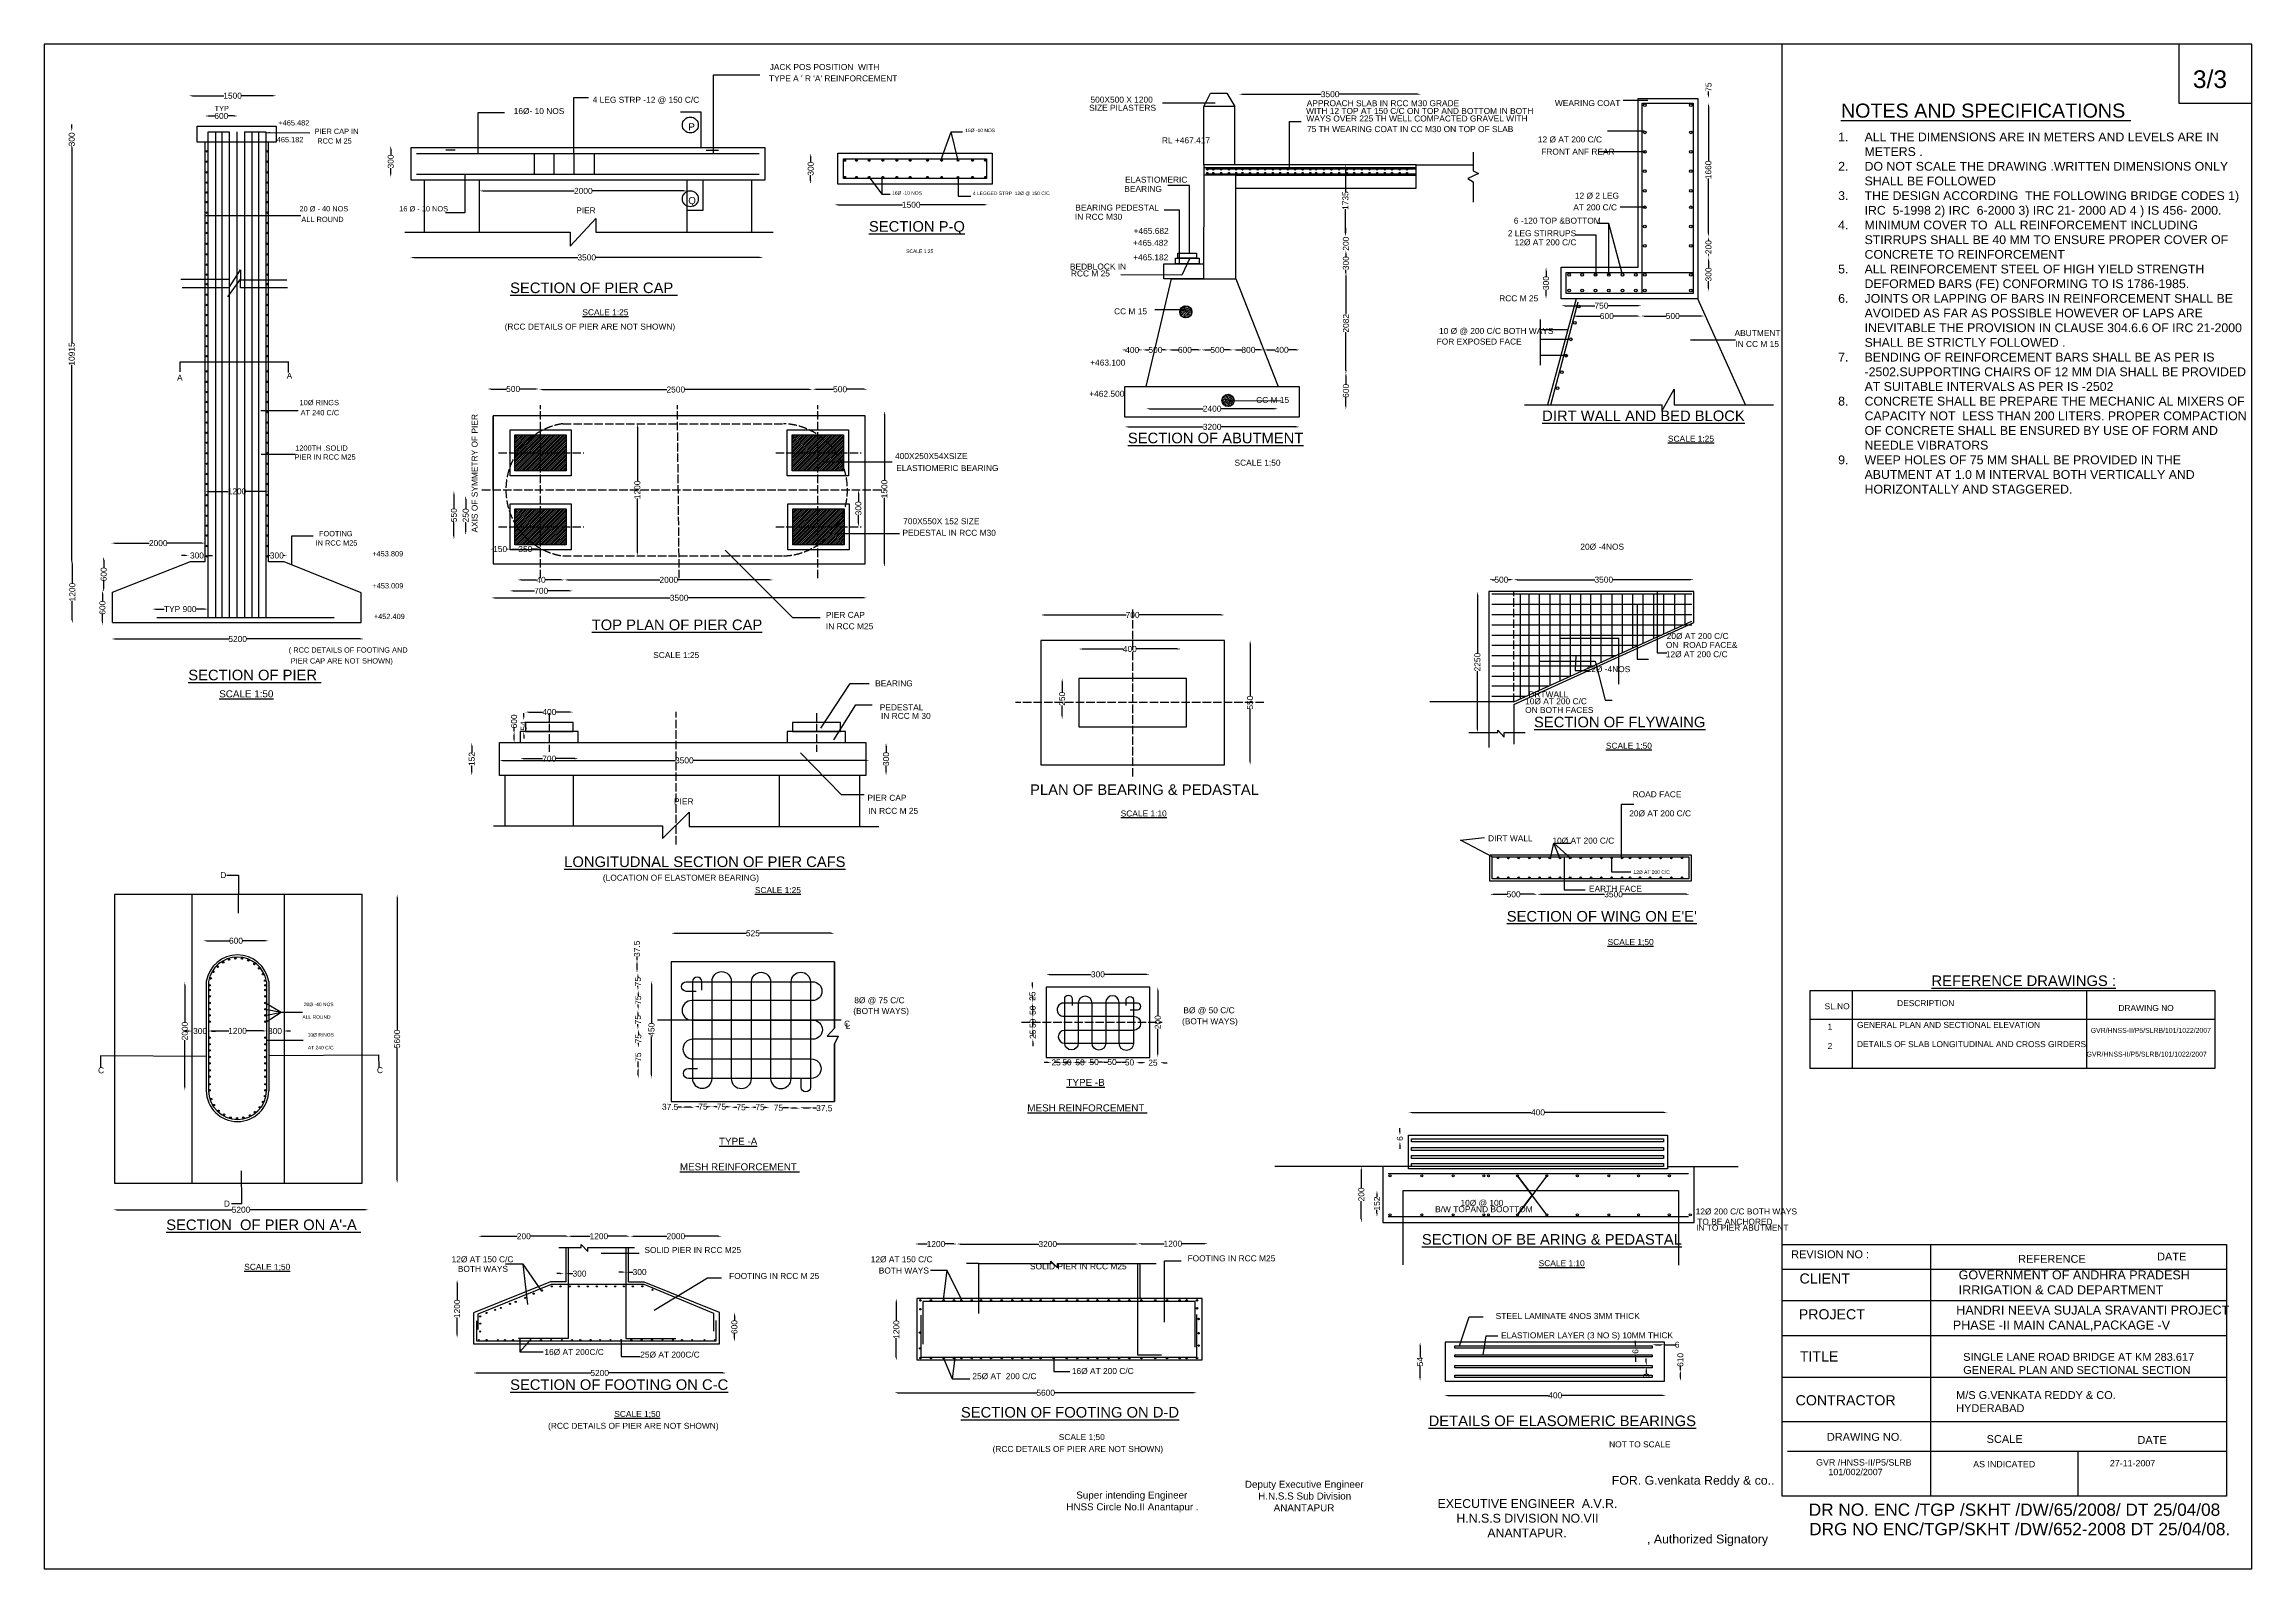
# Model space of a CAD drawing. Header units: millimetres. Extents: x 5124 to 2401919, y 2311 to 44369884.
# Drawn here: x 2370580 to 2401919, y 44348238 to 44369884 of the extents above.
import ezdxf

# ---------------------------------------------------------------- set-up
doc = ezdxf.new("R2010")
doc.units = ezdxf.units.MM
doc.header["$MEASUREMENT"] = 0
doc.linetypes.add('ACAD_ISO02W100', pattern=[15, 12, -3])
for name, color, linetype in [('DIMENSION', 7, 'Continuous'), ('DIMENSIONS', 7, 'Continuous'), ('DRAWING', 2, 'Continuous'), ('TEXT', 7, 'Continuous')]:
    doc.layers.add(name, color=color, linetype=linetype)
doc.styles.get("Standard").update_dxf_attribs({"font": 'arial.ttf', "height": 85})
doc.dimstyles.get("Standard").update_dxf_attribs({"dimtxt": 85, "dimasz": 50, "dimexe": 0.18, "dimexo": 0.0625, "dimgap": 0.09, "dimtad": 0, "dimdec": 0, "dimzin": 0, "dimdsep": 46, "dimtxsty": 'Standard', "dimcen": 0.09, "dimse1": 1, "dimse2": 1, "dimadec": 0, "dimazin": 0, "dimtfac": 1, "dimtdec": 0, "dimtofl": 0, "dimtmove": 0, "dimatfit": 3, "dimfxl": 1, "dimtolj": 1, "dimtzin": 0, "dimarcsym": 0})

# ---------------------------------------------------------------- blocks, each defined once
blk = doc.blocks.new('*D53')
at = {"layer": 'Defpoints', "color": 0, "transparency": 16777216}
for p in [(2372635, 44369138), (2373876, 44369151), (2373876, 44369130)]:
    blk.add_point(p, dxfattribs=at)
at = {"layer": 'DIMENSION', "color": 0, "lineweight": -2, "transparency": 16777216}
for p, q in [((2372685, 44369151), (2373132, 44369151)), ((2373826, 44369151), (2373378, 44369151))]:
    blk.add_line(p, q, dxfattribs=at)
at = {"layer": 'DIMENSION', "color": 0, "transparency": 16777216}
for points in [[(2372685, 44369159), (2372685, 44369143), (2372635, 44369151)], [(2373826, 44369159), (2373826, 44369143), (2373876, 44369151)]]:
    blk.add_solid(points, dxfattribs=at)
at = {"layer": 'DIMENSION', "color": 0, "transparency": 16777216, "insert": (2373255, 44369151), "char_height": 85, "attachment_point": 5}
blk.add_mtext('\\A1;1500', dxfattribs=at)
blk = doc.blocks.new('*D54')
at = {"layer": 'Defpoints', "color": 0, "transparency": 16777216}
for p in [(2372862, 44368867), (2373327, 44368864), (2373327, 44368864)]:
    blk.add_point(p, dxfattribs=at)
at = {"layer": 'DIMENSION', "color": 0, "lineweight": -2, "transparency": 16777216}
for p, q in [((2372912, 44368864), (2373001, 44368864)), ((2373277, 44368864), (2373189, 44368864))]:
    blk.add_line(p, q, dxfattribs=at)
at = {"layer": 'DIMENSION', "color": 0, "transparency": 16777216}
for points in [[(2372912, 44368872), (2372912, 44368855), (2372862, 44368864)], [(2373277, 44368872), (2373277, 44368855), (2373327, 44368864)]]:
    blk.add_solid(points, dxfattribs=at)
at = {"layer": 'DIMENSION', "color": 0, "transparency": 16777216, "insert": (2373095, 44368864), "char_height": 85, "attachment_point": 5}
blk.add_mtext('\\A1;600', dxfattribs=at)
blk = doc.blocks.new('*D55')
at = {"layer": 'Defpoints', "color": 0, "transparency": 16777216}
for p in [(2370958, 44368645), (2370972, 44368645), (2370958, 44368418)]:
    blk.add_point(p, dxfattribs=at)
at = {"layer": 'DIMENSION', "color": 0, "lineweight": -2, "transparency": 16777216}
for p, q in [((2370972, 44368695), (2370972, 44368745)), ((2370972, 44368368), (2370972, 44368318))]:
    blk.add_line(p, q, dxfattribs=at)
at = {"layer": 'DIMENSION', "color": 0, "transparency": 16777216}
for points in [[(2370963, 44368695), (2370980, 44368695), (2370972, 44368645)], [(2370963, 44368368), (2370980, 44368368), (2370972, 44368418)]]:
    blk.add_solid(points, dxfattribs=at)
at = {"layer": 'DIMENSION', "color": 0, "transparency": 16777216, "insert": (2370972, 44368532), "char_height": 85, "attachment_point": 5, "rotation": 90}
blk.add_mtext('\\A1;300', dxfattribs=at)
blk = doc.blocks.new('*D56')
at = {"layer": 'Defpoints', "color": 0, "transparency": 16777216}
for p in [(2370734, 44368468), (2370772, 44362502), (2370972, 44362502)]:
    blk.add_point(p, dxfattribs=at)
at = {"layer": 'DIMENSION', "color": 0, "lineweight": -2, "transparency": 16777216}
for p, q in [((2370972, 44368418), (2370972, 44365641)), ((2370972, 44362552), (2370972, 44365329))]:
    blk.add_line(p, q, dxfattribs=at)
at = {"layer": 'DIMENSION', "color": 0, "transparency": 16777216}
for points in [[(2370963, 44368418), (2370980, 44368418), (2370972, 44368468)], [(2370963, 44362552), (2370980, 44362552), (2370972, 44362502)]]:
    blk.add_solid(points, dxfattribs=at)
at = {"layer": 'DIMENSION', "color": 0, "transparency": 16777216, "insert": (2370972, 44365485), "char_height": 85, "attachment_point": 5, "rotation": 90}
blk.add_mtext('\\A1;10915', dxfattribs=at)
blk = doc.blocks.new('*D57')
at = {"layer": 'Defpoints', "color": 0, "transparency": 16777216}
for p in [(2371102, 44362552), (2370980, 44361658), (2371113, 44361658)]:
    blk.add_point(p, dxfattribs=at)
at = {"layer": 'DIMENSION', "color": 0, "lineweight": -2, "transparency": 16777216}
for p, q in [((2370980, 44362502), (2370980, 44362228)), ((2370980, 44361708), (2370980, 44361982))]:
    blk.add_line(p, q, dxfattribs=at)
at = {"layer": 'DIMENSION', "color": 0, "transparency": 16777216}
for points in [[(2370972, 44362502), (2370988, 44362502), (2370980, 44362552)], [(2370972, 44361708), (2370988, 44361708), (2370980, 44361658)]]:
    blk.add_solid(points, dxfattribs=at)
at = {"layer": 'DIMENSION', "color": 0, "transparency": 16777216, "insert": (2370980, 44362105), "char_height": 85, "attachment_point": 5, "rotation": 90}
blk.add_mtext('\\A1;1200', dxfattribs=at)
blk = doc.blocks.new('*D58')
at = {"layer": 'Defpoints', "color": 0, "transparency": 16777216}
for p in [(2371441, 44362608), (2371425, 44362106), (2371444, 44362106)]:
    blk.add_point(p, dxfattribs=at)
at = {"layer": 'DIMENSION', "color": 0, "lineweight": -2, "transparency": 16777216}
for p, q in [((2371425, 44362558), (2371425, 44362451)), ((2371425, 44362156), (2371425, 44362263))]:
    blk.add_line(p, q, dxfattribs=at)
at = {"layer": 'DIMENSION', "color": 0, "transparency": 16777216}
for points in [[(2371416, 44362558), (2371433, 44362558), (2371425, 44362608)], [(2371416, 44362156), (2371433, 44362156), (2371425, 44362106)]]:
    blk.add_solid(points, dxfattribs=at)
at = {"layer": 'DIMENSION', "color": 0, "transparency": 16777216, "insert": (2371425, 44362357), "char_height": 85, "attachment_point": 5, "rotation": 90}
blk.add_mtext('\\A1;600', dxfattribs=at)
blk = doc.blocks.new('*D59')
at = {"layer": 'Defpoints', "color": 0, "transparency": 16777216}
for p in [(2371429, 44362131), (2371408, 44361635), (2371446, 44361635)]:
    blk.add_point(p, dxfattribs=at)
at = {"layer": 'DIMENSION', "color": 0, "lineweight": -2, "transparency": 16777216}
for p, q in [((2371408, 44362081), (2371408, 44361977)), ((2371408, 44361685), (2371408, 44361789))]:
    blk.add_line(p, q, dxfattribs=at)
at = {"layer": 'DIMENSION', "color": 0, "transparency": 16777216}
for points in [[(2371400, 44362081), (2371416, 44362081), (2371408, 44362131)], [(2371400, 44361685), (2371416, 44361685), (2371408, 44361635)]]:
    blk.add_solid(points, dxfattribs=at)
at = {"layer": 'DIMENSION', "color": 0, "transparency": 16777216, "insert": (2371408, 44361883), "char_height": 85, "attachment_point": 5, "rotation": 90}
blk.add_mtext('\\A1;600', dxfattribs=at)
blk = doc.blocks.new('*D60')
at = {"layer": 'Defpoints', "color": 0, "transparency": 16777216}
for p in [(2372116, 44361863), (2372907, 44361863), (2372907, 44361863)]:
    blk.add_point(p, dxfattribs=at)
at = {"layer": 'DIMENSION', "color": 0, "lineweight": -2, "transparency": 16777216}
for p, q in [((2372166, 44361863), (2372285, 44361863)), ((2372857, 44361863), (2372739, 44361863))]:
    blk.add_line(p, q, dxfattribs=at)
at = {"layer": 'DIMENSION', "color": 0, "transparency": 16777216}
for points in [[(2372166, 44361871), (2372166, 44361855), (2372116, 44361863)], [(2372857, 44361871), (2372857, 44361855), (2372907, 44361863)]]:
    blk.add_solid(points, dxfattribs=at)
at = {"layer": 'DIMENSION', "color": 0, "transparency": 16777216, "insert": (2372512, 44361863), "char_height": 85, "attachment_point": 5}
blk.add_mtext('\\A1;TYP 900', dxfattribs=at)
blk = doc.blocks.new('*D61')
at = {"layer": 'Defpoints', "color": 0, "transparency": 16777216}
for p in [(2372631, 44362623), (2372868, 44362624), (2372868, 44362623)]:
    blk.add_point(p, dxfattribs=at)
at = {"layer": 'DIMENSION', "color": 0, "lineweight": -2, "transparency": 16777216}
for p, q in [((2372581, 44362624), (2372531, 44362624)), ((2372918, 44362624), (2372968, 44362624))]:
    blk.add_line(p, q, dxfattribs=at)
at = {"layer": 'DIMENSION', "color": 0, "transparency": 16777216}
for points in [[(2372581, 44362632), (2372581, 44362615), (2372631, 44362624)], [(2372918, 44362632), (2372918, 44362615), (2372868, 44362624)]]:
    blk.add_solid(points, dxfattribs=at)
at = {"layer": 'DIMENSION', "color": 0, "transparency": 16777216, "insert": (2372749, 44362624), "char_height": 85, "attachment_point": 5}
blk.add_mtext('\\A1;300', dxfattribs=at)
blk = doc.blocks.new('*D62')
at = {"layer": 'Defpoints', "color": 0, "transparency": 16777216}
for p in [(2371532, 44362797), (2372868, 44362800), (2372868, 44362797)]:
    blk.add_point(p, dxfattribs=at)
at = {"layer": 'DIMENSION', "color": 0, "lineweight": -2, "transparency": 16777216}
for p, q in [((2371582, 44362800), (2372072, 44362800)), ((2372818, 44362800), (2372327, 44362800))]:
    blk.add_line(p, q, dxfattribs=at)
at = {"layer": 'DIMENSION', "color": 0, "transparency": 16777216}
for points in [[(2371582, 44362808), (2371582, 44362792), (2371532, 44362800)], [(2372818, 44362808), (2372818, 44362792), (2372868, 44362800)]]:
    blk.add_solid(points, dxfattribs=at)
at = {"layer": 'DIMENSION', "color": 0, "transparency": 16777216, "insert": (2372200, 44362800), "char_height": 85, "attachment_point": 5}
blk.add_mtext('\\A1;2000', dxfattribs=at)
blk = doc.blocks.new('*D63')
at = {"layer": 'Defpoints', "color": 0, "transparency": 16777216}
for p in [(2371537, 44361483), (2375117, 44361479), (2375117, 44361439)]:
    blk.add_point(p, dxfattribs=at)
at = {"layer": 'DIMENSION', "color": 0, "lineweight": -2, "transparency": 16777216}
for p, q in [((2371587, 44361439), (2373200, 44361439)), ((2375067, 44361439), (2373454, 44361439))]:
    blk.add_line(p, q, dxfattribs=at)
at = {"layer": 'DIMENSION', "color": 0, "transparency": 16777216}
for points in [[(2371587, 44361448), (2371587, 44361431), (2371537, 44361439)], [(2375067, 44361448), (2375067, 44361431), (2375117, 44361439)]]:
    blk.add_solid(points, dxfattribs=at)
at = {"layer": 'DIMENSION', "color": 0, "transparency": 16777216, "insert": (2373327, 44361439), "char_height": 85, "attachment_point": 5}
blk.add_mtext('\\A1;5200', dxfattribs=at)
blk = doc.blocks.new('*D64')
at = {"layer": 'Defpoints', "color": 0, "transparency": 16777216}
for p in [(2373735, 44362620), (2374031, 44362624), (2374031, 44362624)]:
    blk.add_point(p, dxfattribs=at)
at = {"layer": 'TEXT', "color": 0, "lineweight": -2, "transparency": 16777216}
for p, q in [((2373785, 44362624), (2373789, 44362624)), ((2373981, 44362624), (2373977, 44362624))]:
    blk.add_line(p, q, dxfattribs=at)
at = {"layer": 'TEXT', "color": 0, "transparency": 16777216}
for points in [[(2373785, 44362632), (2373785, 44362616), (2373735, 44362624)], [(2373981, 44362632), (2373981, 44362616), (2374031, 44362624)]]:
    blk.add_solid(points, dxfattribs=at)
at = {"layer": 'TEXT', "color": 0, "transparency": 16777216, "insert": (2373883, 44362624), "char_height": 85, "attachment_point": 5}
blk.add_mtext('\\A1;300', dxfattribs=at)
blk = doc.blocks.new('*D65')
at = {"layer": 'Defpoints', "color": 0, "transparency": 16777216}
for p in [(2372868, 44363535), (2373766, 44363535), (2373766, 44363535)]:
    blk.add_point(p, dxfattribs=at)
at = {"layer": 'DIMENSION', "color": 0, "lineweight": -2, "transparency": 16777216}
for p, q in [((2372918, 44363535), (2373194, 44363535)), ((2373716, 44363535), (2373440, 44363535))]:
    blk.add_line(p, q, dxfattribs=at)
at = {"layer": 'DIMENSION', "color": 0, "transparency": 16777216}
for points in [[(2372918, 44363543), (2372918, 44363526), (2372868, 44363535)], [(2373716, 44363543), (2373716, 44363526), (2373766, 44363535)]]:
    blk.add_solid(points, dxfattribs=at)
at = {"layer": 'DIMENSION', "color": 0, "transparency": 16777216, "insert": (2373317, 44363535), "char_height": 85, "attachment_point": 5}
blk.add_mtext('\\A1;1200', dxfattribs=at)
blk = doc.blocks.new('*D66')
at = {"layer": 'Defpoints', "color": 0, "transparency": 16777216}
for p in [(2375500, 44368443), (2375500, 44368443), (2375489, 44367993)]:
    blk.add_point(p, dxfattribs=at)
at = {"layer": 'DIMENSION', "color": 0, "lineweight": -2, "transparency": 16777216}
for p, q in [((2375500, 44368393), (2375500, 44368312)), ((2375500, 44368043), (2375500, 44368124))]:
    blk.add_line(p, q, dxfattribs=at)
at = {"layer": 'DIMENSION', "color": 0, "transparency": 16777216}
for points in [[(2375492, 44368393), (2375508, 44368393), (2375500, 44368443)], [(2375492, 44368043), (2375508, 44368043), (2375500, 44367993)]]:
    blk.add_solid(points, dxfattribs=at)
at = {"layer": 'DIMENSION', "color": 0, "transparency": 16777216, "insert": (2375500, 44368218), "char_height": 85, "attachment_point": 5, "rotation": 90}
blk.add_mtext('\\A1;300', dxfattribs=at)
blk = doc.blocks.new('*D67')
at = {"layer": 'Defpoints', "color": 0, "transparency": 16777216}
for p in [(2376761, 44367755), (2379706, 44367800), (2379706, 44367755)]:
    blk.add_point(p, dxfattribs=at)
at = {"layer": 'DIMENSION', "color": 0, "lineweight": -2, "transparency": 16777216}
for p, q in [((2376811, 44367800), (2378106, 44367800)), ((2379656, 44367800), (2378361, 44367800))]:
    blk.add_line(p, q, dxfattribs=at)
at = {"layer": 'DIMENSION', "color": 0, "transparency": 16777216}
for points in [[(2376811, 44367809), (2376811, 44367792), (2376761, 44367800)], [(2379656, 44367809), (2379656, 44367792), (2379706, 44367800)]]:
    blk.add_solid(points, dxfattribs=at)
at = {"layer": 'DIMENSION', "color": 0, "transparency": 16777216, "insert": (2378234, 44367800), "char_height": 85, "attachment_point": 5}
blk.add_mtext('\\A1;2000', dxfattribs=at)
blk = doc.blocks.new('*D68')
at = {"layer": 'Defpoints', "color": 0, "transparency": 16777216}
for p in [(2375777, 44366844), (2380786, 44366855), (2380786, 44366855)]:
    blk.add_point(p, dxfattribs=at)
at = {"layer": 'DIMENSION', "color": 0, "lineweight": -2, "transparency": 16777216}
for p, q in [((2375827, 44366855), (2378155, 44366855)), ((2380736, 44366855), (2378408, 44366855))]:
    blk.add_line(p, q, dxfattribs=at)
at = {"layer": 'DIMENSION', "color": 0, "transparency": 16777216}
for points in [[(2375827, 44366864), (2375827, 44366847), (2375777, 44366855)], [(2380736, 44366864), (2380736, 44366847), (2380786, 44366855)]]:
    blk.add_solid(points, dxfattribs=at)
at = {"layer": 'DIMENSION', "color": 0, "transparency": 16777216, "insert": (2378282, 44366855), "char_height": 85, "attachment_point": 5}
blk.add_mtext('\\A1;3500', dxfattribs=at)
blk = doc.blocks.new('*D69')
at = {"layer": 'Defpoints', "color": 0, "transparency": 16777216}
for p in [(2376872, 44364997), (2377605, 44364988), (2377605, 44364988)]:
    blk.add_point(p, dxfattribs=at)
at = {"layer": 'DIMENSION', "color": 0, "lineweight": -2, "transparency": 16777216}
for p, q in [((2376922, 44364988), (2377144, 44364988)), ((2377555, 44364988), (2377332, 44364988))]:
    blk.add_line(p, q, dxfattribs=at)
at = {"layer": 'DIMENSION', "color": 0, "transparency": 16777216}
for points in [[(2376922, 44364997), (2376922, 44364980), (2376872, 44364988)], [(2377555, 44364997), (2377555, 44364980), (2377605, 44364988)]]:
    blk.add_solid(points, dxfattribs=at)
at = {"layer": 'DIMENSION', "color": 0, "transparency": 16777216, "insert": (2377238, 44364988), "char_height": 85, "attachment_point": 5}
blk.add_mtext('\\A1;500', dxfattribs=at)
blk = doc.blocks.new('*D70')
at = {"layer": 'Defpoints', "color": 0, "transparency": 16777216}
for p in [(2377605, 44364988), (2381489, 44364980), (2381489, 44364959)]:
    blk.add_point(p, dxfattribs=at)
at = {"layer": 'DIMENSION', "color": 0, "lineweight": -2, "transparency": 16777216}
for p, q in [((2377655, 44364980), (2379419, 44364980)), ((2381439, 44364980), (2379675, 44364980))]:
    blk.add_line(p, q, dxfattribs=at)
at = {"layer": 'DIMENSION', "color": 0, "transparency": 16777216}
for points in [[(2377655, 44364989), (2377655, 44364972), (2377605, 44364980)], [(2381439, 44364989), (2381439, 44364972), (2381489, 44364980)]]:
    blk.add_solid(points, dxfattribs=at)
at = {"layer": 'DIMENSION', "color": 0, "transparency": 16777216, "insert": (2379547, 44364980), "char_height": 85, "attachment_point": 5}
blk.add_mtext('\\A1;2500', dxfattribs=at)
blk = doc.blocks.new('*D71')
at = {"layer": 'Defpoints', "color": 0, "transparency": 16777216}
for p in [(2381489, 44364959), (2382268, 44364984), (2382268, 44364962)]:
    blk.add_point(p, dxfattribs=at)
at = {"layer": 'DIMENSION', "color": 0, "lineweight": -2, "transparency": 16777216}
for p, q in [((2381539, 44364984), (2381785, 44364984)), ((2382218, 44364984), (2381973, 44364984))]:
    blk.add_line(p, q, dxfattribs=at)
at = {"layer": 'DIMENSION', "color": 0, "transparency": 16777216}
for points in [[(2381539, 44364993), (2381539, 44364976), (2381489, 44364984)], [(2382218, 44364993), (2382218, 44364976), (2382268, 44364984)]]:
    blk.add_solid(points, dxfattribs=at)
at = {"layer": 'DIMENSION', "color": 0, "transparency": 16777216, "insert": (2381879, 44364984), "char_height": 85, "attachment_point": 5}
blk.add_mtext('\\A1;500', dxfattribs=at)
blk = doc.blocks.new('*D72')
at = {"layer": 'Defpoints', "color": 0, "transparency": 16777216}
for p in [(2381461, 44368335), (2381846, 44368335), (2381846, 44367897)]:
    blk.add_point(p, dxfattribs=at)
at = {"layer": 'TEXT', "color": 0, "lineweight": -2, "transparency": 16777216}
for p, q in [((2381461, 44368285), (2381461, 44368210)), ((2381461, 44367947), (2381461, 44368022))]:
    blk.add_line(p, q, dxfattribs=at)
at = {"layer": 'TEXT', "color": 0, "transparency": 16777216}
for points in [[(2381453, 44368285), (2381470, 44368285), (2381461, 44368335)], [(2381453, 44367947), (2381470, 44367947), (2381461, 44367897)]]:
    blk.add_solid(points, dxfattribs=at)
at = {"layer": 'TEXT', "color": 0, "transparency": 16777216, "insert": (2381461, 44368116), "char_height": 85, "attachment_point": 5, "rotation": 90}
blk.add_mtext('\\A1;300', dxfattribs=at)
blk = doc.blocks.new('*D73')
at = {"layer": 'Defpoints', "color": 0, "transparency": 16777216}
for p in [(2381800, 44367619), (2383978, 44367619), (2383978, 44367603)]:
    blk.add_point(p, dxfattribs=at)
at = {"layer": 'TEXT', "color": 0, "lineweight": -2, "transparency": 16777216}
for p, q in [((2381850, 44367603), (2382766, 44367603)), ((2383928, 44367603), (2383012, 44367603))]:
    blk.add_line(p, q, dxfattribs=at)
at = {"layer": 'TEXT', "color": 0, "transparency": 16777216}
for points in [[(2381850, 44367611), (2381850, 44367595), (2381800, 44367603)], [(2383928, 44367611), (2383928, 44367595), (2383978, 44367603)]]:
    blk.add_solid(points, dxfattribs=at)
at = {"layer": 'TEXT', "color": 0, "transparency": 16777216, "insert": (2382889, 44367603), "char_height": 85, "attachment_point": 5}
blk.add_mtext('\\A1;1500', dxfattribs=at)
blk = doc.blocks.new('*D74')
at = {"layer": 'Defpoints', "color": 0, "transparency": 16777216}
for p in [(2386175, 44365542), (2385876, 44365019), (2386175, 44365019)]:
    blk.add_point(p, dxfattribs=at)
at = {"layer": 'TEXT', "color": 0, "lineweight": -2, "transparency": 16777216}
for p, q in [((2385926, 44365542), (2385930, 44365542)), ((2386125, 44365542), (2386121, 44365542))]:
    blk.add_line(p, q, dxfattribs=at)
at = {"layer": 'TEXT', "color": 0, "transparency": 16777216}
for points in [[(2385926, 44365551), (2385926, 44365534), (2385876, 44365542)], [(2386125, 44365551), (2386125, 44365534), (2386175, 44365542)]]:
    blk.add_solid(points, dxfattribs=at)
at = {"layer": 'TEXT', "color": 0, "transparency": 16777216, "insert": (2386026, 44365542), "char_height": 85, "attachment_point": 5}
blk.add_mtext('\\A1;400', dxfattribs=at)
blk = doc.blocks.new('*D75')
at = {"layer": 'Defpoints', "color": 0, "transparency": 16777216}
for p in [(2386173, 44365545), (2386537, 44365545), (2386537, 44365543)]:
    blk.add_point(p, dxfattribs=at)
at = {"layer": 'TEXT', "color": 0, "lineweight": -2, "transparency": 16777216}
for p, q in [((2386223, 44365543), (2386261, 44365543)), ((2386487, 44365543), (2386449, 44365543))]:
    blk.add_line(p, q, dxfattribs=at)
at = {"layer": 'TEXT', "color": 0, "transparency": 16777216}
for points in [[(2386223, 44365551), (2386223, 44365534), (2386173, 44365543)], [(2386487, 44365551), (2386487, 44365534), (2386537, 44365543)]]:
    blk.add_solid(points, dxfattribs=at)
at = {"layer": 'TEXT', "color": 0, "transparency": 16777216, "insert": (2386355, 44365543), "char_height": 85, "attachment_point": 5}
blk.add_mtext('\\A1;500', dxfattribs=at)
blk = doc.blocks.new('*D76')
at = {"layer": 'Defpoints', "color": 0, "transparency": 16777216}
for p in [(2386537, 44365543), (2387011, 44365543), (2387011, 44365539)]:
    blk.add_point(p, dxfattribs=at)
at = {"layer": 'TEXT', "color": 0, "lineweight": -2, "transparency": 16777216}
for p, q in [((2386587, 44365543), (2386679, 44365543)), ((2386961, 44365543), (2386868, 44365543))]:
    blk.add_line(p, q, dxfattribs=at)
at = {"layer": 'TEXT', "color": 0, "transparency": 16777216}
for points in [[(2386587, 44365551), (2386587, 44365534), (2386537, 44365543)], [(2386961, 44365551), (2386961, 44365534), (2387011, 44365543)]]:
    blk.add_solid(points, dxfattribs=at)
at = {"layer": 'TEXT', "color": 0, "transparency": 16777216, "insert": (2386774, 44365543), "char_height": 85, "attachment_point": 5}
blk.add_mtext('\\A1;600', dxfattribs=at)
blk = doc.blocks.new('*D77')
at = {"layer": 'Defpoints', "color": 0, "transparency": 16777216}
for p in [(2387011, 44365543), (2387458, 44365543), (2387458, 44365514)]:
    blk.add_point(p, dxfattribs=at)
at = {"layer": 'TEXT', "color": 0, "lineweight": -2, "transparency": 16777216}
for p, q in [((2387061, 44365543), (2387140, 44365543)), ((2387408, 44365543), (2387328, 44365543))]:
    blk.add_line(p, q, dxfattribs=at)
at = {"layer": 'TEXT', "color": 0, "transparency": 16777216}
for points in [[(2387061, 44365551), (2387061, 44365534), (2387011, 44365543)], [(2387408, 44365551), (2387408, 44365534), (2387458, 44365543)]]:
    blk.add_solid(points, dxfattribs=at)
at = {"layer": 'TEXT', "color": 0, "transparency": 16777216, "insert": (2387234, 44365543), "char_height": 85, "attachment_point": 5}
blk.add_mtext('\\A1;500', dxfattribs=at)
blk = doc.blocks.new('*D78')
at = {"layer": 'Defpoints', "color": 0, "transparency": 16777216}
for p in [(2387458, 44365543), (2387893, 44365543), (2387893, 44365542)]:
    blk.add_point(p, dxfattribs=at)
at = {"layer": 'TEXT', "color": 0, "lineweight": -2, "transparency": 16777216}
for p, q in [((2387508, 44365543), (2387581, 44365543)), ((2387843, 44365543), (2387769, 44365543))]:
    blk.add_line(p, q, dxfattribs=at)
at = {"layer": 'TEXT', "color": 0, "transparency": 16777216}
for points in [[(2387508, 44365551), (2387508, 44365534), (2387458, 44365543)], [(2387843, 44365551), (2387843, 44365534), (2387893, 44365543)]]:
    blk.add_solid(points, dxfattribs=at)
at = {"layer": 'TEXT', "color": 0, "transparency": 16777216, "insert": (2387675, 44365543), "char_height": 85, "attachment_point": 5}
blk.add_mtext('\\A1;800', dxfattribs=at)
blk = doc.blocks.new('*D79')
at = {"layer": 'Defpoints', "color": 0, "transparency": 16777216}
for p in [(2387893, 44365543), (2388401, 44365543), (2388401, 44365538)]:
    blk.add_point(p, dxfattribs=at)
at = {"layer": 'TEXT', "color": 0, "lineweight": -2, "transparency": 16777216}
for p, q in [((2387943, 44365543), (2388051, 44365543)), ((2388351, 44365543), (2388243, 44365543))]:
    blk.add_line(p, q, dxfattribs=at)
at = {"layer": 'TEXT', "color": 0, "transparency": 16777216}
for points in [[(2387943, 44365551), (2387943, 44365534), (2387893, 44365543)], [(2388351, 44365551), (2388351, 44365534), (2388401, 44365543)]]:
    blk.add_solid(points, dxfattribs=at)
at = {"layer": 'TEXT', "color": 0, "transparency": 16777216, "insert": (2388147, 44365543), "char_height": 85, "attachment_point": 5}
blk.add_mtext('\\A1;400', dxfattribs=at)
blk = doc.blocks.new('*D80')
at = {"layer": 'Defpoints', "color": 0, "transparency": 16777216}
for p in [(2386223, 44365022), (2388096, 44365022), (2388096, 44364708)]:
    blk.add_point(p, dxfattribs=at)
at = {"layer": 'TEXT', "color": 0, "lineweight": -2, "transparency": 16777216}
for p, q in [((2386273, 44364708), (2387032, 44364708)), ((2388046, 44364708), (2387287, 44364708))]:
    blk.add_line(p, q, dxfattribs=at)
at = {"layer": 'TEXT', "color": 0, "transparency": 16777216}
for points in [[(2386273, 44364716), (2386273, 44364699), (2386223, 44364708)], [(2388046, 44364716), (2388046, 44364699), (2388096, 44364708)]]:
    blk.add_solid(points, dxfattribs=at)
at = {"layer": 'TEXT', "color": 0, "transparency": 16777216, "insert": (2387160, 44364708), "char_height": 85, "attachment_point": 5}
blk.add_mtext('\\A1;2400', dxfattribs=at)
blk = doc.blocks.new('*D81')
at = {"layer": 'Defpoints', "color": 0, "transparency": 16777216}
for p in [(2385923, 44364602), (2388398, 44364589), (2388398, 44364450)]:
    blk.add_point(p, dxfattribs=at)
at = {"layer": 'TEXT', "color": 0, "lineweight": -2, "transparency": 16777216}
for p, q in [((2385973, 44364450), (2387034, 44364450)), ((2388348, 44364450), (2387287, 44364450))]:
    blk.add_line(p, q, dxfattribs=at)
at = {"layer": 'TEXT', "color": 0, "transparency": 16777216}
for points in [[(2385973, 44364458), (2385973, 44364441), (2385923, 44364450)], [(2388348, 44364458), (2388348, 44364441), (2388398, 44364450)]]:
    blk.add_solid(points, dxfattribs=at)
at = {"layer": 'TEXT', "color": 0, "transparency": 16777216, "insert": (2387160, 44364450), "char_height": 85, "attachment_point": 5}
blk.add_mtext('\\A1;3200', dxfattribs=at)
blk = doc.blocks.new('*D82')
at = {"layer": 'Defpoints', "color": 0, "transparency": 16777216}
for p in [(2388886, 44368172), (2388865, 44367152), (2389053, 44367152)]:
    blk.add_point(p, dxfattribs=at)
at = {"layer": 'TEXT', "color": 0, "lineweight": -2, "transparency": 16777216}
for p, q in [((2389053, 44368122), (2389053, 44367785)), ((2389053, 44367202), (2389053, 44367539))]:
    blk.add_line(p, q, dxfattribs=at)
at = {"layer": 'TEXT', "color": 0, "transparency": 16777216}
for points in [[(2389045, 44368122), (2389062, 44368122), (2389053, 44368172)], [(2389045, 44367202), (2389062, 44367202), (2389053, 44367152)]]:
    blk.add_solid(points, dxfattribs=at)
at = {"layer": 'TEXT', "color": 0, "transparency": 16777216, "insert": (2389053, 44367662), "char_height": 85, "attachment_point": 5, "rotation": 90}
blk.add_mtext('\\A1;1735', dxfattribs=at)
blk = doc.blocks.new('*D83')
at = {"layer": 'Defpoints', "color": 0, "transparency": 16777216}
for p in [(2389049, 44367177), (2389059, 44366956), (2389059, 44366956)]:
    blk.add_point(p, dxfattribs=at)
at = {"layer": 'TEXT', "color": 0, "lineweight": -2, "transparency": 16777216}
for p, q in [((2389059, 44367227), (2389059, 44367277)), ((2389059, 44366906), (2389059, 44366856))]:
    blk.add_line(p, q, dxfattribs=at)
at = {"layer": 'TEXT', "color": 0, "transparency": 16777216}
for points in [[(2389051, 44367227), (2389067, 44367227), (2389059, 44367177)], [(2389051, 44366906), (2389067, 44366906), (2389059, 44366956)]]:
    blk.add_solid(points, dxfattribs=at)
at = {"layer": 'TEXT', "color": 0, "transparency": 16777216, "insert": (2389059, 44367051), "char_height": 85, "attachment_point": 5, "rotation": 90}
blk.add_mtext('\\A1;200', dxfattribs=at)
blk = doc.blocks.new('*D84')
at = {"layer": 'Defpoints', "color": 0, "transparency": 16777216}
for p in [(2389067, 44366956), (2389059, 44366591), (2389059, 44366591)]:
    blk.add_point(p, dxfattribs=at)
at = {"layer": 'TEXT', "color": 0, "lineweight": -2, "transparency": 16777216}
for p, q in [((2389059, 44366906), (2389059, 44366867)), ((2389059, 44366641), (2389059, 44366680))]:
    blk.add_line(p, q, dxfattribs=at)
at = {"layer": 'TEXT', "color": 0, "transparency": 16777216}
for points in [[(2389051, 44366906), (2389067, 44366906), (2389059, 44366956)], [(2389051, 44366641), (2389067, 44366641), (2389059, 44366591)]]:
    blk.add_solid(points, dxfattribs=at)
at = {"layer": 'TEXT', "color": 0, "transparency": 16777216, "insert": (2389059, 44366774), "char_height": 85, "attachment_point": 5, "rotation": 90}
blk.add_mtext('\\A1;300', dxfattribs=at)
blk = doc.blocks.new('*D85')
at = {"layer": 'Defpoints', "color": 0, "transparency": 16777216}
for p in [(2389051, 44366641), (2388996, 44365202), (2389060, 44365202)]:
    blk.add_point(p, dxfattribs=at)
at = {"layer": 'TEXT', "color": 0, "lineweight": -2, "transparency": 16777216}
for p, q in [((2389060, 44366591), (2389060, 44366049)), ((2389060, 44365252), (2389060, 44365794))]:
    blk.add_line(p, q, dxfattribs=at)
at = {"layer": 'TEXT', "color": 0, "transparency": 16777216}
for points in [[(2389052, 44366591), (2389069, 44366591), (2389060, 44366641)], [(2389052, 44365252), (2389069, 44365252), (2389060, 44365202)]]:
    blk.add_solid(points, dxfattribs=at)
at = {"layer": 'TEXT', "color": 0, "transparency": 16777216, "insert": (2389060, 44365921), "char_height": 85, "attachment_point": 5, "rotation": 90}
blk.add_mtext('\\A1;2082', dxfattribs=at)
blk = doc.blocks.new('*D86')
at = {"layer": 'Defpoints', "color": 0, "transparency": 16777216}
for p in [(2389064, 44365227), (2389056, 44364697), (2389059, 44364697)]:
    blk.add_point(p, dxfattribs=at)
at = {"layer": 'TEXT', "color": 0, "lineweight": -2, "transparency": 16777216}
for p, q in [((2389059, 44365177), (2389059, 44365056)), ((2389059, 44364747), (2389059, 44364868))]:
    blk.add_line(p, q, dxfattribs=at)
at = {"layer": 'TEXT', "color": 0, "transparency": 16777216}
for points in [[(2389051, 44365177), (2389067, 44365177), (2389059, 44365227)], [(2389051, 44364747), (2389067, 44364747), (2389059, 44364697)]]:
    blk.add_solid(points, dxfattribs=at)
at = {"layer": 'TEXT', "color": 0, "transparency": 16777216, "insert": (2389059, 44364962), "char_height": 85, "attachment_point": 5, "rotation": 90}
blk.add_mtext('\\A1;600', dxfattribs=at)
blk = doc.blocks.new('*D87')
at = {"layer": 'Defpoints', "color": 0, "transparency": 16777216}
for p in [(2392116, 44366269), (2393258, 44366269), (2393258, 44366171)]:
    blk.add_point(p, dxfattribs=at)
at = {"layer": 'TEXT', "color": 0, "lineweight": -2, "transparency": 16777216}
for p, q in [((2392166, 44366171), (2392594, 44366171)), ((2393208, 44366171), (2392781, 44366171))]:
    blk.add_line(p, q, dxfattribs=at)
at = {"layer": 'TEXT', "color": 0, "transparency": 16777216}
for points in [[(2392166, 44366179), (2392166, 44366163), (2392116, 44366171)], [(2393208, 44366179), (2393208, 44366163), (2393258, 44366171)]]:
    blk.add_solid(points, dxfattribs=at)
at = {"layer": 'TEXT', "color": 0, "transparency": 16777216, "insert": (2392687, 44366171), "char_height": 85, "attachment_point": 5}
blk.add_mtext('\\A1;750', dxfattribs=at)
blk = doc.blocks.new('*D88')
at = {"layer": 'Defpoints', "color": 0, "transparency": 16777216}
for p in [(2392285, 44366059), (2393242, 44366059), (2393242, 44366023)]:
    blk.add_point(p, dxfattribs=at)
at = {"layer": 'TEXT', "color": 0, "lineweight": -2, "transparency": 16777216}
for p, q in [((2392335, 44366023), (2392669, 44366023)), ((2393192, 44366023), (2392857, 44366023))]:
    blk.add_line(p, q, dxfattribs=at)
at = {"layer": 'TEXT', "color": 0, "transparency": 16777216}
for points in [[(2392335, 44366031), (2392335, 44366014), (2392285, 44366023)], [(2393192, 44366031), (2393192, 44366014), (2393242, 44366023)]]:
    blk.add_solid(points, dxfattribs=at)
at = {"layer": 'TEXT', "color": 0, "transparency": 16777216, "insert": (2392763, 44366023), "char_height": 85, "attachment_point": 5}
blk.add_mtext('\\A1;600', dxfattribs=at)
blk = doc.blocks.new('*D89')
at = {"layer": 'Defpoints', "color": 0, "transparency": 16777216}
for p in [(2393247, 44366024), (2394152, 44366024), (2394152, 44366024)]:
    blk.add_point(p, dxfattribs=at)
at = {"layer": 'TEXT', "color": 0, "lineweight": -2, "transparency": 16777216}
for p, q in [((2393297, 44366024), (2393606, 44366024)), ((2394102, 44366024), (2393793, 44366024))]:
    blk.add_line(p, q, dxfattribs=at)
at = {"layer": 'TEXT', "color": 0, "transparency": 16777216}
for points in [[(2393297, 44366032), (2393297, 44366016), (2393247, 44366024)], [(2394102, 44366032), (2394102, 44366016), (2394152, 44366024)]]:
    blk.add_solid(points, dxfattribs=at)
at = {"layer": 'TEXT', "color": 0, "transparency": 16777216, "insert": (2393699, 44366024), "char_height": 85, "attachment_point": 5}
blk.add_mtext('\\A1;500', dxfattribs=at)
blk = doc.blocks.new('*D90')
at = {"layer": 'Defpoints', "color": 0, "transparency": 16777216}
for p in [(2393988, 44369113), (2393988, 44369046), (2394207, 44369113)]:
    blk.add_point(p, dxfattribs=at)
at = {"layer": 'TEXT', "color": 0, "lineweight": -2, "transparency": 16777216}
for p, q in [((2394207, 44369163), (2394207, 44369213)), ((2394207, 44368996), (2394207, 44368946))]:
    blk.add_line(p, q, dxfattribs=at)
at = {"layer": 'TEXT', "color": 0, "transparency": 16777216}
for points in [[(2394199, 44369163), (2394215, 44369163), (2394207, 44369113)], [(2394199, 44368996), (2394215, 44368996), (2394207, 44369046)]]:
    blk.add_solid(points, dxfattribs=at)
at = {"layer": 'TEXT', "color": 0, "transparency": 16777216, "insert": (2394207, 44369274), "char_height": 85, "attachment_point": 5, "rotation": 90}
blk.add_mtext('\\A1;75', dxfattribs=at)
blk = doc.blocks.new('*D91')
at = {"layer": 'Defpoints', "color": 0, "transparency": 16777216}
for p in [(2394053, 44369047), (2394056, 44367149), (2394205, 44367149)]:
    blk.add_point(p, dxfattribs=at)
at = {"layer": 'TEXT', "color": 0, "lineweight": -2, "transparency": 16777216}
for p, q in [((2394205, 44368997), (2394205, 44368221)), ((2394205, 44367199), (2394205, 44367975))]:
    blk.add_line(p, q, dxfattribs=at)
at = {"layer": 'TEXT', "color": 0, "transparency": 16777216}
for points in [[(2394197, 44368997), (2394214, 44368997), (2394205, 44369047)], [(2394197, 44367199), (2394214, 44367199), (2394205, 44367149)]]:
    blk.add_solid(points, dxfattribs=at)
at = {"layer": 'TEXT', "color": 0, "transparency": 16777216, "insert": (2394205, 44368098), "char_height": 85, "attachment_point": 5, "rotation": 90}
blk.add_mtext('\\A1;1660', dxfattribs=at)
blk = doc.blocks.new('*D92')
at = {"layer": 'Defpoints', "color": 0, "transparency": 16777216}
for p in [(2394205, 44367149), (2394205, 44366855), (2394206, 44366855)]:
    blk.add_point(p, dxfattribs=at)
at = {"layer": 'TEXT', "color": 0, "lineweight": -2, "transparency": 16777216}
for p, q in [((2394206, 44367099), (2394206, 44367096)), ((2394206, 44366905), (2394206, 44366907))]:
    blk.add_line(p, q, dxfattribs=at)
at = {"layer": 'TEXT', "color": 0, "transparency": 16777216}
for points in [[(2394198, 44367099), (2394215, 44367099), (2394206, 44367149)], [(2394198, 44366905), (2394215, 44366905), (2394206, 44366855)]]:
    blk.add_solid(points, dxfattribs=at)
at = {"layer": 'TEXT', "color": 0, "transparency": 16777216, "insert": (2394206, 44367002), "char_height": 85, "attachment_point": 5, "rotation": 90}
blk.add_mtext('\\A1;200', dxfattribs=at)
blk = doc.blocks.new('*D93')
at = {"layer": 'Defpoints', "color": 0, "transparency": 16777216}
for p in [(2394206, 44366855), (2394206, 44366374), (2394206, 44366374)]:
    blk.add_point(p, dxfattribs=at)
at = {"layer": 'TEXT', "color": 0, "lineweight": -2, "transparency": 16777216}
for p, q in [((2394206, 44366805), (2394206, 44366708)), ((2394206, 44366424), (2394206, 44366520))]:
    blk.add_line(p, q, dxfattribs=at)
at = {"layer": 'TEXT', "color": 0, "transparency": 16777216}
for points in [[(2394198, 44366805), (2394215, 44366805), (2394206, 44366855)], [(2394198, 44366424), (2394215, 44366424), (2394206, 44366374)]]:
    blk.add_solid(points, dxfattribs=at)
at = {"layer": 'TEXT', "color": 0, "transparency": 16777216, "insert": (2394206, 44366614), "char_height": 85, "attachment_point": 5, "rotation": 90}
blk.add_mtext('\\A1;300', dxfattribs=at)
blk = doc.blocks.new('*D94')
at = {"layer": 'Defpoints', "color": 0, "transparency": 16777216}
for p in [(2391090, 44362112), (2391442, 44362281), (2391442, 44362112)]:
    blk.add_point(p, dxfattribs=at)
at = {"layer": 'TEXT', "color": 0, "lineweight": -2, "transparency": 16777216}
for p, q in [((2391140, 44362281), (2391172, 44362281)), ((2391392, 44362281), (2391360, 44362281))]:
    blk.add_line(p, q, dxfattribs=at)
at = {"layer": 'TEXT', "color": 0, "transparency": 16777216}
for points in [[(2391140, 44362290), (2391140, 44362273), (2391090, 44362281)], [(2391392, 44362290), (2391392, 44362273), (2391442, 44362281)]]:
    blk.add_solid(points, dxfattribs=at)
at = {"layer": 'TEXT', "color": 0, "transparency": 16777216, "insert": (2391266, 44362281), "char_height": 85, "attachment_point": 5}
blk.add_mtext('\\A1;500', dxfattribs=at)
blk = doc.blocks.new('*D95')
at = {"layer": 'Defpoints', "color": 0, "transparency": 16777216}
for p in [(2391442, 44362112), (2393998, 44362281), (2393998, 44362112)]:
    blk.add_point(p, dxfattribs=at)
at = {"layer": 'TEXT', "color": 0, "lineweight": -2, "transparency": 16777216}
for p, q in [((2391492, 44362281), (2392594, 44362281)), ((2393948, 44362281), (2392847, 44362281))]:
    blk.add_line(p, q, dxfattribs=at)
at = {"layer": 'TEXT', "color": 0, "transparency": 16777216}
for points in [[(2391492, 44362290), (2391492, 44362273), (2391442, 44362281)], [(2393948, 44362290), (2393948, 44362273), (2393998, 44362281)]]:
    blk.add_solid(points, dxfattribs=at)
at = {"layer": 'TEXT', "color": 0, "transparency": 16777216, "insert": (2392720, 44362281), "char_height": 85, "attachment_point": 5}
blk.add_mtext('\\A1;3500', dxfattribs=at)
blk = doc.blocks.new('*D96')
at = {"layer": 'Defpoints', "color": 0, "transparency": 16777216}
for p in [(2391090, 44362112), (2390926, 44360110), (2391061, 44360110)]:
    blk.add_point(p, dxfattribs=at)
at = {"layer": 'TEXT', "color": 0, "lineweight": -2, "transparency": 16777216}
for p, q in [((2390926, 44362062), (2390926, 44361238)), ((2390926, 44360160), (2390926, 44360983))]:
    blk.add_line(p, q, dxfattribs=at)
at = {"layer": 'TEXT', "color": 0, "transparency": 16777216}
for points in [[(2390918, 44362062), (2390934, 44362062), (2390926, 44362112)], [(2390918, 44360160), (2390934, 44360160), (2390926, 44360110)]]:
    blk.add_solid(points, dxfattribs=at)
at = {"layer": 'TEXT', "color": 0, "transparency": 16777216, "insert": (2390926, 44361111), "char_height": 85, "attachment_point": 5, "rotation": 90}
blk.add_mtext('\\A1;2250', dxfattribs=at)
blk = doc.blocks.new('*D97')
at = {"layer": 'Defpoints', "color": 0, "transparency": 16777216}
for p in [(2391103, 44358003), (2391777, 44358003), (2391777, 44357814)]:
    blk.add_point(p, dxfattribs=at)
at = {"layer": 'TEXT', "color": 0, "lineweight": -2, "transparency": 16777216}
for p, q in [((2391153, 44357814), (2391346, 44357814)), ((2391727, 44357814), (2391534, 44357814))]:
    blk.add_line(p, q, dxfattribs=at)
at = {"layer": 'TEXT', "color": 0, "transparency": 16777216}
for points in [[(2391153, 44357823), (2391153, 44357806), (2391103, 44357814)], [(2391727, 44357823), (2391727, 44357806), (2391777, 44357814)]]:
    blk.add_solid(points, dxfattribs=at)
at = {"layer": 'TEXT', "color": 0, "transparency": 16777216, "insert": (2391440, 44357814), "char_height": 85, "attachment_point": 5}
blk.add_mtext('\\A1;500', dxfattribs=at)
blk = doc.blocks.new('*D98')
at = {"layer": 'Defpoints', "color": 0, "transparency": 16777216}
for p in [(2391777, 44357814), (2393940, 44357814), (2393940, 44357814)]:
    blk.add_point(p, dxfattribs=at)
at = {"layer": 'TEXT', "color": 0, "lineweight": -2, "transparency": 16777216}
for p, q in [((2391827, 44357814), (2392732, 44357814)), ((2393890, 44357814), (2392986, 44357814))]:
    blk.add_line(p, q, dxfattribs=at)
at = {"layer": 'TEXT', "color": 0, "transparency": 16777216}
for points in [[(2391827, 44357823), (2391827, 44357806), (2391777, 44357814)], [(2393890, 44357823), (2393890, 44357806), (2393940, 44357814)]]:
    blk.add_solid(points, dxfattribs=at)
at = {"layer": 'TEXT', "color": 0, "transparency": 16777216, "insert": (2392859, 44357814), "char_height": 85, "attachment_point": 5}
blk.add_mtext('\\A1;3500', dxfattribs=at)
blk = doc.blocks.new('*D99')
at = {"layer": 'Defpoints', "color": 0, "transparency": 16777216}
for p in [(2387335, 44361780), (2384728, 44361419), (2387335, 44361419)]:
    blk.add_point(p, dxfattribs=at)
at = {"layer": 'TEXT', "color": 0, "lineweight": -2, "transparency": 16777216}
for p, q in [((2384778, 44361780), (2385938, 44361780)), ((2387285, 44361780), (2386125, 44361780))]:
    blk.add_line(p, q, dxfattribs=at)
at = {"layer": 'TEXT', "color": 0, "transparency": 16777216}
for points in [[(2384778, 44361788), (2384778, 44361771), (2384728, 44361780)], [(2387285, 44361788), (2387285, 44361771), (2387335, 44361780)]]:
    blk.add_solid(points, dxfattribs=at)
at = {"layer": 'TEXT', "color": 0, "transparency": 16777216, "insert": (2386031, 44361780), "char_height": 85, "attachment_point": 5}
blk.add_mtext('\\A1;700', dxfattribs=at)
blk = doc.blocks.new('*D100')
at = {"layer": 'Defpoints', "color": 0, "transparency": 16777216}
for p in [(2386716, 44361297), (2385268, 44360879), (2386716, 44360879)]:
    blk.add_point(p, dxfattribs=at)
at = {"layer": 'TEXT', "color": 0, "lineweight": -2, "transparency": 16777216}
for p, q in [((2385318, 44361297), (2385896, 44361297)), ((2386666, 44361297), (2386087, 44361297))]:
    blk.add_line(p, q, dxfattribs=at)
at = {"layer": 'TEXT', "color": 0, "transparency": 16777216}
for points in [[(2385318, 44361305), (2385318, 44361288), (2385268, 44361297)], [(2386666, 44361305), (2386666, 44361288), (2386716, 44361297)]]:
    blk.add_solid(points, dxfattribs=at)
at = {"layer": 'TEXT', "color": 0, "transparency": 16777216, "insert": (2385992, 44361297), "char_height": 85, "attachment_point": 5}
blk.add_mtext('\\A1;400', dxfattribs=at)
blk = doc.blocks.new('*D101')
at = {"layer": 'Defpoints', "color": 0, "transparency": 16777216}
for p in [(2385268, 44360879), (2385031, 44360301), (2385268, 44360301)]:
    blk.add_point(p, dxfattribs=at)
at = {"layer": 'TEXT', "color": 0, "lineweight": -2, "transparency": 16777216}
for p, q in [((2385031, 44360829), (2385031, 44360684)), ((2385031, 44360351), (2385031, 44360495))]:
    blk.add_line(p, q, dxfattribs=at)
at = {"layer": 'TEXT', "color": 0, "transparency": 16777216}
for points in [[(2385023, 44360829), (2385039, 44360829), (2385031, 44360879)], [(2385023, 44360351), (2385039, 44360351), (2385031, 44360301)]]:
    blk.add_solid(points, dxfattribs=at)
at = {"layer": 'TEXT', "color": 0, "transparency": 16777216, "insert": (2385031, 44360590), "char_height": 85, "attachment_point": 5, "rotation": 90}
blk.add_mtext('\\A1;250', dxfattribs=at)
blk = doc.blocks.new('*D102')
at = {"layer": 'Defpoints', "color": 0, "transparency": 16777216}
for p in [(2387335, 44361419), (2387335, 44359651), (2387699, 44359651)]:
    blk.add_point(p, dxfattribs=at)
at = {"layer": 'TEXT', "color": 0, "lineweight": -2, "transparency": 16777216}
for p, q in [((2387699, 44361369), (2387699, 44360629)), ((2387699, 44359701), (2387699, 44360441))]:
    blk.add_line(p, q, dxfattribs=at)
at = {"layer": 'TEXT', "color": 0, "transparency": 16777216}
for points in [[(2387691, 44361369), (2387708, 44361369), (2387699, 44361419)], [(2387691, 44359701), (2387708, 44359701), (2387699, 44359651)]]:
    blk.add_solid(points, dxfattribs=at)
at = {"layer": 'TEXT', "color": 0, "transparency": 16777216, "insert": (2387699, 44360535), "char_height": 85, "attachment_point": 5, "rotation": 90}
blk.add_mtext('\\A1;550', dxfattribs=at)
blk = doc.blocks.new('*D103')
at = {"layer": 'Defpoints', "color": 0, "transparency": 16777216}
for p in [(2376394, 44363542), (2376394, 44362852), (2376397, 44362852)]:
    blk.add_point(p, dxfattribs=at)
at = {"layer": 'TEXT', "color": 0, "lineweight": -2, "transparency": 16777216}
for p, q in [((2376397, 44363492), (2376397, 44363291)), ((2376397, 44362902), (2376397, 44363103))]:
    blk.add_line(p, q, dxfattribs=at)
at = {"layer": 'TEXT', "color": 0, "transparency": 16777216}
for points in [[(2376389, 44363492), (2376405, 44363492), (2376397, 44363542)], [(2376389, 44362902), (2376405, 44362902), (2376397, 44362852)]]:
    blk.add_solid(points, dxfattribs=at)
at = {"layer": 'TEXT', "color": 0, "transparency": 16777216, "insert": (2376397, 44363197), "char_height": 85, "attachment_point": 5, "rotation": 90}
blk.add_mtext('\\A1;550', dxfattribs=at)
blk = doc.blocks.new('*D104')
at = {"layer": 'Defpoints', "color": 0, "transparency": 16777216}
for p in [(2376564, 44363473), (2376567, 44363473), (2376567, 44362915)]:
    blk.add_point(p, dxfattribs=at)
at = {"layer": 'TEXT', "color": 0, "lineweight": -2, "transparency": 16777216}
for p, q in [((2376564, 44363423), (2376564, 44363289)), ((2376564, 44362965), (2376564, 44363099))]:
    blk.add_line(p, q, dxfattribs=at)
at = {"layer": 'TEXT', "color": 0, "transparency": 16777216}
for points in [[(2376555, 44363423), (2376572, 44363423), (2376564, 44363473)], [(2376555, 44362965), (2376572, 44362965), (2376564, 44362915)]]:
    blk.add_solid(points, dxfattribs=at)
at = {"layer": 'TEXT', "color": 0, "transparency": 16777216, "insert": (2376564, 44363194), "char_height": 85, "attachment_point": 5, "rotation": 90}
blk.add_mtext('\\A1;250', dxfattribs=at)
blk = doc.blocks.new('*D105')
at = {"layer": 'Defpoints', "color": 0, "transparency": 16777216}
for p in [(2376912, 44362709), (2377193, 44362715), (2377193, 44362703)]:
    blk.add_point(p, dxfattribs=at)
at = {"layer": 'TEXT', "color": 0, "lineweight": -2, "transparency": 16777216}
for p, q in [((2376962, 44362715), (2376963, 44362715)), ((2377143, 44362715), (2377143, 44362715))]:
    blk.add_line(p, q, dxfattribs=at)
at = {"layer": 'TEXT', "color": 0, "transparency": 16777216}
for points in [[(2376962, 44362723), (2376962, 44362707), (2376912, 44362715)], [(2377143, 44362723), (2377143, 44362707), (2377193, 44362715)]]:
    blk.add_solid(points, dxfattribs=at)
at = {"layer": 'TEXT', "color": 0, "transparency": 16777216, "insert": (2377053, 44362715), "char_height": 85, "attachment_point": 5}
blk.add_mtext('\\A1;150', dxfattribs=at)
blk = doc.blocks.new('*D106')
at = {"layer": 'Defpoints', "color": 0, "transparency": 16777216}
for p in [(2377193, 44362715), (2377628, 44362715), (2377628, 44362715)]:
    blk.add_point(p, dxfattribs=at)
at = {"layer": 'TEXT', "color": 0, "lineweight": -2, "transparency": 16777216}
for p, q in [((2377243, 44362715), (2377317, 44362715)), ((2377578, 44362715), (2377504, 44362715))]:
    blk.add_line(p, q, dxfattribs=at)
at = {"layer": 'TEXT', "color": 0, "transparency": 16777216}
for points in [[(2377243, 44362723), (2377243, 44362707), (2377193, 44362715)], [(2377578, 44362723), (2377578, 44362707), (2377628, 44362715)]]:
    blk.add_solid(points, dxfattribs=at)
at = {"layer": 'TEXT', "color": 0, "transparency": 16777216, "insert": (2377410, 44362715), "char_height": 85, "attachment_point": 5}
blk.add_mtext('\\A1;350', dxfattribs=at)
blk = doc.blocks.new('*D107')
at = {"layer": 'Defpoints', "color": 0, "transparency": 16777216}
for p in [(2377301, 44362283), (2377965, 44362283), (2377965, 44362278)]:
    blk.add_point(p, dxfattribs=at)
at = {"layer": 'TEXT', "color": 0, "lineweight": -2, "transparency": 16777216}
for p, q in [((2377351, 44362278), (2377571, 44362278)), ((2377915, 44362278), (2377696, 44362278))]:
    blk.add_line(p, q, dxfattribs=at)
at = {"layer": 'TEXT', "color": 0, "transparency": 16777216}
for points in [[(2377351, 44362286), (2377351, 44362269), (2377301, 44362278)], [(2377915, 44362286), (2377915, 44362269), (2377965, 44362278)]]:
    blk.add_solid(points, dxfattribs=at)
at = {"layer": 'TEXT', "color": 0, "transparency": 16777216, "insert": (2377633, 44362278), "char_height": 85, "attachment_point": 5}
blk.add_mtext('\\A1;40', dxfattribs=at)
blk = doc.blocks.new('*D108')
at = {"layer": 'Defpoints', "color": 0, "transparency": 16777216}
for p in [(2377965, 44362278), (2380928, 44362278), (2380928, 44362278)]:
    blk.add_point(p, dxfattribs=at)
at = {"layer": 'TEXT', "color": 0, "lineweight": -2, "transparency": 16777216}
for p, q in [((2378015, 44362278), (2379319, 44362278)), ((2380878, 44362278), (2379574, 44362278))]:
    blk.add_line(p, q, dxfattribs=at)
at = {"layer": 'TEXT', "color": 0, "transparency": 16777216}
for points in [[(2378015, 44362286), (2378015, 44362269), (2377965, 44362278)], [(2380878, 44362286), (2380878, 44362269), (2380928, 44362278)]]:
    blk.add_solid(points, dxfattribs=at)
at = {"layer": 'TEXT', "color": 0, "transparency": 16777216, "insert": (2379447, 44362278), "char_height": 85, "attachment_point": 5}
blk.add_mtext('\\A1;2000', dxfattribs=at)
blk = doc.blocks.new('*D109')
at = {"layer": 'Defpoints', "color": 0, "transparency": 16777216}
for p in [(2377189, 44362133), (2378083, 44362133), (2378083, 44362122)]:
    blk.add_point(p, dxfattribs=at)
at = {"layer": 'TEXT', "color": 0, "lineweight": -2, "transparency": 16777216}
for p, q in [((2377239, 44362122), (2377542, 44362122)), ((2378033, 44362122), (2377729, 44362122))]:
    blk.add_line(p, q, dxfattribs=at)
at = {"layer": 'TEXT', "color": 0, "transparency": 16777216}
for points in [[(2377239, 44362130), (2377239, 44362113), (2377189, 44362122)], [(2378033, 44362130), (2378033, 44362113), (2378083, 44362122)]]:
    blk.add_solid(points, dxfattribs=at)
at = {"layer": 'TEXT', "color": 0, "transparency": 16777216, "insert": (2377636, 44362122), "char_height": 85, "attachment_point": 5}
blk.add_mtext('\\A1;700', dxfattribs=at)
blk = doc.blocks.new('*D110')
at = {"layer": 'Defpoints', "color": 0, "transparency": 16777216}
for p in [(2376929, 44362004), (2382259, 44362023), (2382259, 44362004)]:
    blk.add_point(p, dxfattribs=at)
at = {"layer": 'TEXT', "color": 0, "lineweight": -2, "transparency": 16777216}
for p, q in [((2376979, 44362023), (2379467, 44362023)), ((2382209, 44362023), (2379721, 44362023))]:
    blk.add_line(p, q, dxfattribs=at)
at = {"layer": 'TEXT', "color": 0, "transparency": 16777216}
for points in [[(2376979, 44362031), (2376979, 44362014), (2376929, 44362023)], [(2382209, 44362031), (2382209, 44362014), (2382259, 44362023)]]:
    blk.add_solid(points, dxfattribs=at)
at = {"layer": 'TEXT', "color": 0, "transparency": 16777216, "insert": (2379594, 44362023), "char_height": 85, "attachment_point": 5}
blk.add_mtext('\\A1;3500', dxfattribs=at)
blk = doc.blocks.new('*D111')
at = {"layer": 'Defpoints', "color": 0, "transparency": 16777216}
for p in [(2379001, 44364495), (2379001, 44362618), (2379001, 44362618)]:
    blk.add_point(p, dxfattribs=at)
at = {"layer": 'TEXT', "color": 0, "lineweight": -2, "transparency": 16777216}
for p, q in [((2379001, 44364445), (2379001, 44363679)), ((2379001, 44362668), (2379001, 44363434))]:
    blk.add_line(p, q, dxfattribs=at)
at = {"layer": 'TEXT', "color": 0, "transparency": 16777216}
for points in [[(2378993, 44364445), (2379009, 44364445), (2379001, 44364495)], [(2378993, 44362668), (2379009, 44362668), (2379001, 44362618)]]:
    blk.add_solid(points, dxfattribs=at)
at = {"layer": 'TEXT', "color": 0, "transparency": 16777216, "insert": (2379001, 44363556), "char_height": 85, "attachment_point": 5, "rotation": 90}
blk.add_mtext('\\A1;1200', dxfattribs=at)
blk = doc.blocks.new('*D112')
at = {"layer": 'Defpoints', "color": 0, "transparency": 16777216}
for p in [(2382139, 44363556), (2382139, 44363556), (2382139, 44363031)]:
    blk.add_point(p, dxfattribs=at)
at = {"layer": 'TEXT', "color": 0, "lineweight": -2, "transparency": 16777216}
for p, q in [((2382139, 44363506), (2382139, 44363387)), ((2382139, 44363081), (2382139, 44363200))]:
    blk.add_line(p, q, dxfattribs=at)
at = {"layer": 'TEXT', "color": 0, "transparency": 16777216}
for points in [[(2382131, 44363506), (2382147, 44363506), (2382139, 44363556)], [(2382131, 44363081), (2382147, 44363081), (2382139, 44363031)]]:
    blk.add_solid(points, dxfattribs=at)
at = {"layer": 'TEXT', "color": 0, "transparency": 16777216, "insert": (2382139, 44363294), "char_height": 85, "attachment_point": 5, "rotation": 90}
blk.add_mtext('\\A1;300', dxfattribs=at)
blk = doc.blocks.new('*D113')
at = {"layer": 'Defpoints', "color": 0, "transparency": 16777216}
for p in [(2382452, 44364675), (2382507, 44364675), (2382452, 44362461)]:
    blk.add_point(p, dxfattribs=at)
at = {"layer": 'TEXT', "color": 0, "lineweight": -2, "transparency": 16777216}
for p, q in [((2382507, 44364625), (2382507, 44363691)), ((2382507, 44362511), (2382507, 44363445))]:
    blk.add_line(p, q, dxfattribs=at)
at = {"layer": 'TEXT', "color": 0, "transparency": 16777216}
for points in [[(2382499, 44364625), (2382516, 44364625), (2382507, 44364675)], [(2382499, 44362511), (2382516, 44362511), (2382507, 44362461)]]:
    blk.add_solid(points, dxfattribs=at)
at = {"layer": 'TEXT', "color": 0, "transparency": 16777216, "insert": (2382507, 44363568), "char_height": 85, "attachment_point": 5, "rotation": 90}
blk.add_mtext('\\A1;1500', dxfattribs=at)
blk = doc.blocks.new('*D114')
at = {"layer": 'Defpoints', "color": 0, "transparency": 16777216}
for p in [(2377412, 44360252), (2378091, 44360401), (2378091, 44360252)]:
    blk.add_point(p, dxfattribs=at)
at = {"layer": 'TEXT', "color": 0, "lineweight": -2, "transparency": 16777216}
for p, q in [((2377462, 44360401), (2377656, 44360401)), ((2378041, 44360401), (2377847, 44360401))]:
    blk.add_line(p, q, dxfattribs=at)
at = {"layer": 'TEXT', "color": 0, "transparency": 16777216}
for points in [[(2377462, 44360409), (2377462, 44360393), (2377412, 44360401)], [(2378041, 44360409), (2378041, 44360393), (2378091, 44360401)]]:
    blk.add_solid(points, dxfattribs=at)
at = {"layer": 'TEXT', "color": 0, "transparency": 16777216, "insert": (2377751, 44360401), "char_height": 85, "attachment_point": 5}
blk.add_mtext('\\A1;400', dxfattribs=at)
blk = doc.blocks.new('*D115')
at = {"layer": 'Defpoints', "color": 0, "transparency": 16777216}
for p in [(2377388, 44360284), (2377406, 44360284), (2377412, 44360125)]:
    blk.add_point(p, dxfattribs=at)
at = {"layer": 'TEXT', "color": 0, "lineweight": -2, "transparency": 16777216}
for p, q in [((2377388, 44360334), (2377388, 44360384)), ((2377388, 44360075), (2377388, 44360025))]:
    blk.add_line(p, q, dxfattribs=at)
at = {"layer": 'TEXT', "color": 0, "transparency": 16777216}
for points in [[(2377380, 44360334), (2377396, 44360334), (2377388, 44360284)], [(2377380, 44360075), (2377396, 44360075), (2377388, 44360125)]]:
    blk.add_solid(points, dxfattribs=at)
at = {"layer": 'TEXT', "color": 0, "transparency": 16777216, "insert": (2377388, 44360204), "char_height": 85, "attachment_point": 5, "rotation": 90}
blk.add_mtext('\\A1;54', dxfattribs=at)
blk = doc.blocks.new('*D116')
at = {"layer": 'Defpoints', "color": 0, "transparency": 16777216}
for p in [(2377251, 44360125), (2377337, 44360125), (2377337, 44359967)]:
    blk.add_point(p, dxfattribs=at)
at = {"layer": 'TEXT', "color": 0, "lineweight": -2, "transparency": 16777216}
for p, q in [((2377251, 44360125), (2377251, 44360175)), ((2377251, 44360017), (2377251, 44360075))]:
    blk.add_line(p, q, dxfattribs=at)
at = {"layer": 'TEXT', "color": 0, "transparency": 16777216}
for points in [[(2377243, 44360075), (2377260, 44360075), (2377251, 44360125)], [(2377243, 44360017), (2377260, 44360017), (2377251, 44359967)]]:
    blk.add_solid(points, dxfattribs=at)
at = {"layer": 'TEXT', "color": 0, "transparency": 16777216, "insert": (2377251, 44360269), "char_height": 85, "attachment_point": 5, "rotation": 90}
blk.add_mtext('\\A1;600', dxfattribs=at)
blk = doc.blocks.new('*D117')
at = {"layer": 'Defpoints', "color": 0, "transparency": 16777216}
for p in [(2377043, 44359967), (2376650, 44359502), (2377043, 44359502)]:
    blk.add_point(p, dxfattribs=at)
at = {"layer": 'TEXT', "color": 0, "lineweight": -2, "transparency": 16777216}
for p, q in [((2376650, 44359917), (2376650, 44359824)), ((2376650, 44359552), (2376650, 44359645))]:
    blk.add_line(p, q, dxfattribs=at)
at = {"layer": 'TEXT', "color": 0, "transparency": 16777216}
for points in [[(2376642, 44359917), (2376659, 44359917), (2376650, 44359967)], [(2376642, 44359552), (2376659, 44359552), (2376650, 44359502)]]:
    blk.add_solid(points, dxfattribs=at)
at = {"layer": 'TEXT', "color": 0, "transparency": 16777216, "insert": (2376650, 44359735), "char_height": 85, "attachment_point": 5, "rotation": 90}
blk.add_mtext('\\A1;152', dxfattribs=at)
blk = doc.blocks.new('*D118')
at = {"layer": 'Defpoints', "color": 0, "transparency": 16777216}
for p in [(2377337, 44359967), (2378163, 44359967), (2378163, 44359740)]:
    blk.add_point(p, dxfattribs=at)
at = {"layer": 'TEXT', "color": 0, "lineweight": -2, "transparency": 16777216}
for p, q in [((2377387, 44359740), (2377656, 44359740)), ((2378113, 44359740), (2377843, 44359740))]:
    blk.add_line(p, q, dxfattribs=at)
at = {"layer": 'TEXT', "color": 0, "transparency": 16777216}
for points in [[(2377387, 44359748), (2377387, 44359731), (2377337, 44359740)], [(2378113, 44359748), (2378113, 44359731), (2378163, 44359740)]]:
    blk.add_solid(points, dxfattribs=at)
at = {"layer": 'TEXT', "color": 0, "transparency": 16777216, "insert": (2377750, 44359740), "char_height": 85, "attachment_point": 5}
blk.add_mtext('\\A1;700', dxfattribs=at)
blk = doc.blocks.new('*D119')
at = {"layer": 'Defpoints', "color": 0, "transparency": 16777216}
for p in [(2377043, 44359699), (2382294, 44359715), (2382294, 44359635)]:
    blk.add_point(p, dxfattribs=at)
at = {"layer": 'TEXT', "color": 0, "lineweight": -2, "transparency": 16777216}
for p, q in [((2377093, 44359715), (2379542, 44359715)), ((2382244, 44359715), (2379795, 44359715))]:
    blk.add_line(p, q, dxfattribs=at)
at = {"layer": 'TEXT', "color": 0, "transparency": 16777216}
for points in [[(2377093, 44359723), (2377093, 44359706), (2377043, 44359715)], [(2382244, 44359723), (2382244, 44359706), (2382294, 44359715)]]:
    blk.add_solid(points, dxfattribs=at)
at = {"layer": 'TEXT', "color": 0, "transparency": 16777216, "insert": (2379668, 44359715), "char_height": 85, "attachment_point": 5}
blk.add_mtext('\\A1;3500', dxfattribs=at)
blk = doc.blocks.new('*D120')
at = {"layer": 'Defpoints', "color": 0, "transparency": 16777216}
for p in [(2382243, 44359967), (2382531, 44359967), (2382243, 44359502)]:
    blk.add_point(p, dxfattribs=at)
at = {"layer": 'TEXT', "color": 0, "lineweight": -2, "transparency": 16777216}
for p, q in [((2382531, 44359917), (2382531, 44359828)), ((2382531, 44359552), (2382531, 44359641))]:
    blk.add_line(p, q, dxfattribs=at)
at = {"layer": 'TEXT', "color": 0, "transparency": 16777216}
for points in [[(2382523, 44359917), (2382539, 44359917), (2382531, 44359967)], [(2382523, 44359552), (2382539, 44359552), (2382531, 44359502)]]:
    blk.add_solid(points, dxfattribs=at)
at = {"layer": 'TEXT', "color": 0, "transparency": 16777216, "insert": (2382531, 44359735), "char_height": 85, "attachment_point": 5, "rotation": 90}
blk.add_mtext('\\A1;300', dxfattribs=at)
blk = doc.blocks.new('*D121')
at = {"layer": 'Defpoints', "color": 0, "transparency": 16777216}
for p in [(2372524, 44356571), (2372577, 44356571), (2372524, 44355031)]:
    blk.add_point(p, dxfattribs=at)
at = {"layer": 'TEXT', "color": 0, "lineweight": -2, "transparency": 16777216}
for p, q in [((2372577, 44356521), (2372577, 44356000)), ((2372577, 44355081), (2372577, 44355745))]:
    blk.add_line(p, q, dxfattribs=at)
at = {"layer": 'TEXT', "color": 0, "transparency": 16777216}
for points in [[(2372569, 44356521), (2372585, 44356521), (2372577, 44356571)], [(2372569, 44355081), (2372585, 44355081), (2372577, 44355031)]]:
    blk.add_solid(points, dxfattribs=at)
at = {"layer": 'TEXT', "color": 0, "transparency": 16777216, "insert": (2372577, 44355873), "char_height": 85, "attachment_point": 5, "rotation": 90}
blk.add_mtext('\\A1;2000', dxfattribs=at)
blk = doc.blocks.new('*D122')
at = {"layer": 'Defpoints', "color": 0, "transparency": 16777216}
for p in [(2372677, 44355873), (2372911, 44355873), (2372911, 44355873)]:
    blk.add_point(p, dxfattribs=at)
at = {"layer": 'TEXT', "color": 0, "lineweight": -2, "transparency": 16777216}
for p, q in [((2372627, 44355873), (2372577, 44355873)), ((2372961, 44355873), (2373011, 44355873))]:
    blk.add_line(p, q, dxfattribs=at)
at = {"layer": 'TEXT', "color": 0, "transparency": 16777216}
for points in [[(2372627, 44355881), (2372627, 44355864), (2372677, 44355873)], [(2372961, 44355881), (2372961, 44355864), (2372911, 44355873)]]:
    blk.add_solid(points, dxfattribs=at)
at = {"layer": 'TEXT', "color": 0, "transparency": 16777216, "insert": (2372794, 44355873), "char_height": 85, "attachment_point": 5}
blk.add_mtext('\\A1;300', dxfattribs=at)
blk = doc.blocks.new('*D123')
at = {"layer": 'Defpoints', "color": 0, "transparency": 16777216}
for p in [(2372911, 44355873), (2373738, 44355877), (2373738, 44355875)]:
    blk.add_point(p, dxfattribs=at)
at = {"layer": 'TEXT', "color": 0, "lineweight": -2, "transparency": 16777216}
for p, q in [((2372961, 44355875), (2373202, 44355875)), ((2373688, 44355875), (2373448, 44355875))]:
    blk.add_line(p, q, dxfattribs=at)
at = {"layer": 'TEXT', "color": 0, "transparency": 16777216}
for points in [[(2372961, 44355883), (2372961, 44355866), (2372911, 44355875)], [(2373688, 44355883), (2373688, 44355866), (2373738, 44355875)]]:
    blk.add_solid(points, dxfattribs=at)
at = {"layer": 'TEXT', "color": 0, "transparency": 16777216, "insert": (2373325, 44355875), "char_height": 85, "attachment_point": 5}
blk.add_mtext('\\A1;1200', dxfattribs=at)
blk = doc.blocks.new('*D124')
at = {"layer": 'Defpoints', "color": 0, "transparency": 16777216}
for p in [(2373738, 44355875), (2373977, 44355875), (2373977, 44355874)]:
    blk.add_point(p, dxfattribs=at)
at = {"layer": 'TEXT', "color": 0, "lineweight": -2, "transparency": 16777216}
for p, q in [((2373688, 44355874), (2373638, 44355874)), ((2374027, 44355874), (2374077, 44355874))]:
    blk.add_line(p, q, dxfattribs=at)
at = {"layer": 'TEXT', "color": 0, "transparency": 16777216}
for points in [[(2373688, 44355882), (2373688, 44355866), (2373738, 44355874)], [(2374027, 44355882), (2374027, 44355866), (2373977, 44355874)]]:
    blk.add_solid(points, dxfattribs=at)
at = {"layer": 'TEXT', "color": 0, "transparency": 16777216, "insert": (2373857, 44355874), "char_height": 85, "attachment_point": 5}
blk.add_mtext('\\A1;300', dxfattribs=at)
blk = doc.blocks.new('*D125')
at = {"layer": 'Defpoints', "color": 0, "transparency": 16777216}
for p in [(2375093, 44357812), (2375093, 44353712), (2375591, 44353712)]:
    blk.add_point(p, dxfattribs=at)
at = {"layer": 'TEXT', "color": 0, "lineweight": -2, "transparency": 16777216}
for p, q in [((2375591, 44357762), (2375591, 44355889)), ((2375591, 44353762), (2375591, 44355635))]:
    blk.add_line(p, q, dxfattribs=at)
at = {"layer": 'TEXT', "color": 0, "transparency": 16777216}
for points in [[(2375582, 44357762), (2375599, 44357762), (2375591, 44357812)], [(2375582, 44353762), (2375599, 44353762), (2375591, 44353712)]]:
    blk.add_solid(points, dxfattribs=at)
at = {"layer": 'TEXT', "color": 0, "transparency": 16777216, "insert": (2375591, 44355762), "char_height": 85, "attachment_point": 5, "rotation": 90}
blk.add_mtext('\\A1;5600', dxfattribs=at)
blk = doc.blocks.new('*D126')
at = {"layer": 'Defpoints', "color": 0, "transparency": 16777216}
for p in [(2371561, 44353311), (2375188, 44353336), (2375188, 44353311)]:
    blk.add_point(p, dxfattribs=at)
at = {"layer": 'TEXT', "color": 0, "lineweight": -2, "transparency": 16777216}
for p, q in [((2371611, 44353336), (2373248, 44353336)), ((2375138, 44353336), (2373501, 44353336))]:
    blk.add_line(p, q, dxfattribs=at)
at = {"layer": 'TEXT', "color": 0, "transparency": 16777216}
for points in [[(2371611, 44353344), (2371611, 44353327), (2371561, 44353336)], [(2375138, 44353344), (2375138, 44353327), (2375188, 44353336)]]:
    blk.add_solid(points, dxfattribs=at)
at = {"layer": 'TEXT', "color": 0, "transparency": 16777216, "insert": (2373375, 44353336), "char_height": 85, "attachment_point": 5}
blk.add_mtext('\\A1;5200', dxfattribs=at)
blk = doc.blocks.new('*D127')
at = {"layer": 'Defpoints', "color": 0, "transparency": 16777216}
for p in [(2373768, 44357155), (2372838, 44356582), (2373768, 44356582)]:
    blk.add_point(p, dxfattribs=at)
at = {"layer": 'TEXT', "color": 0, "lineweight": -2, "transparency": 16777216}
for p, q in [((2372888, 44357155), (2373209, 44357155)), ((2373718, 44357155), (2373397, 44357155))]:
    blk.add_line(p, q, dxfattribs=at)
at = {"layer": 'TEXT', "color": 0, "transparency": 16777216}
for points in [[(2372888, 44357163), (2372888, 44357146), (2372838, 44357155)], [(2373718, 44357163), (2373718, 44357146), (2373768, 44357155)]]:
    blk.add_solid(points, dxfattribs=at)
at = {"layer": 'TEXT', "color": 0, "transparency": 16777216, "insert": (2373303, 44357155), "char_height": 85, "attachment_point": 5}
blk.add_mtext('\\A1;600', dxfattribs=at)
blk = doc.blocks.new('*D128')
at = {"layer": 'Defpoints', "color": 0, "transparency": 16777216}
for p in [(2379784, 44356584), (2379202, 44355201), (2379784, 44355201)]:
    blk.add_point(p, dxfattribs=at)
at = {"layer": 'TEXT', "color": 0, "lineweight": -2, "transparency": 16777216}
for p, q in [((2379202, 44356534), (2379202, 44355988)), ((2379202, 44355251), (2379202, 44355797))]:
    blk.add_line(p, q, dxfattribs=at)
at = {"layer": 'TEXT', "color": 0, "transparency": 16777216}
for points in [[(2379194, 44356534), (2379210, 44356534), (2379202, 44356584)], [(2379194, 44355251), (2379210, 44355251), (2379202, 44355201)]]:
    blk.add_solid(points, dxfattribs=at)
at = {"layer": 'TEXT', "color": 0, "transparency": 16777216, "insert": (2379202, 44355892), "char_height": 85, "attachment_point": 5, "rotation": 90}
blk.add_mtext('\\A1;450', dxfattribs=at)
blk = doc.blocks.new('*D129')
at = {"layer": 'Defpoints', "color": 0, "transparency": 16777216}
for p in [(2378998, 44355361), (2378998, 44355201), (2379013, 44355361)]:
    blk.add_point(p, dxfattribs=at)
at = {"layer": 'TEXT', "color": 0, "lineweight": -2, "transparency": 16777216}
for p, q in [((2379013, 44355361), (2379013, 44355442)), ((2379013, 44355251), (2379013, 44355311))]:
    blk.add_line(p, q, dxfattribs=at)
at = {"layer": 'TEXT', "color": 0, "transparency": 16777216}
for points in [[(2379005, 44355311), (2379021, 44355311), (2379013, 44355361)], [(2379005, 44355251), (2379021, 44355251), (2379013, 44355201)]]:
    blk.add_solid(points, dxfattribs=at)
at = {"layer": 'TEXT', "color": 0, "transparency": 16777216, "insert": (2379013, 44355503), "char_height": 85, "attachment_point": 5, "rotation": 90}
blk.add_mtext('\\A1;75', dxfattribs=at)
blk = doc.blocks.new('*D130')
at = {"layer": 'Defpoints', "color": 0, "transparency": 16777216}
for p in [(2379004, 44355896), (2379015, 44355896), (2379004, 44355633)]:
    blk.add_point(p, dxfattribs=at)
at = {"layer": 'TEXT', "color": 0, "lineweight": -2, "transparency": 16777216}
for p, q in [((2379015, 44355846), (2379015, 44355825)), ((2379015, 44355683), (2379015, 44355704))]:
    blk.add_line(p, q, dxfattribs=at)
at = {"layer": 'TEXT', "color": 0, "transparency": 16777216}
for points in [[(2379007, 44355846), (2379023, 44355846), (2379015, 44355896)], [(2379007, 44355683), (2379023, 44355683), (2379015, 44355633)]]:
    blk.add_solid(points, dxfattribs=at)
at = {"layer": 'TEXT', "color": 0, "transparency": 16777216, "insert": (2379015, 44355764), "char_height": 85, "attachment_point": 5, "rotation": 90}
blk.add_mtext('\\A1;75', dxfattribs=at)
blk = doc.blocks.new('*D131')
at = {"layer": 'Defpoints', "color": 0, "transparency": 16777216}
for p in [(2379009, 44356171), (2379015, 44356171), (2379015, 44355896)]:
    blk.add_point(p, dxfattribs=at)
at = {"layer": 'TEXT', "color": 0, "lineweight": -2, "transparency": 16777216}
for p, q in [((2379009, 44356121), (2379009, 44356094)), ((2379009, 44355946), (2379009, 44355973))]:
    blk.add_line(p, q, dxfattribs=at)
at = {"layer": 'TEXT', "color": 0, "transparency": 16777216}
for points in [[(2379000, 44356121), (2379017, 44356121), (2379009, 44356171)], [(2379000, 44355946), (2379017, 44355946), (2379009, 44355896)]]:
    blk.add_solid(points, dxfattribs=at)
at = {"layer": 'TEXT', "color": 0, "transparency": 16777216, "insert": (2379009, 44356034), "char_height": 85, "attachment_point": 5, "rotation": 90}
blk.add_mtext('\\A1;75', dxfattribs=at)
blk = doc.blocks.new('*D132')
at = {"layer": 'Defpoints', "color": 0, "transparency": 16777216}
for p in [(2379009, 44356451), (2379013, 44356451), (2379009, 44356173)]:
    blk.add_point(p, dxfattribs=at)
at = {"layer": 'TEXT', "color": 0, "lineweight": -2, "transparency": 16777216}
for p, q in [((2379013, 44356401), (2379013, 44356373)), ((2379013, 44356223), (2379013, 44356251))]:
    blk.add_line(p, q, dxfattribs=at)
at = {"layer": 'TEXT', "color": 0, "transparency": 16777216}
for points in [[(2379005, 44356401), (2379021, 44356401), (2379013, 44356451)], [(2379005, 44356223), (2379021, 44356223), (2379013, 44356173)]]:
    blk.add_solid(points, dxfattribs=at)
at = {"layer": 'TEXT', "color": 0, "transparency": 16777216, "insert": (2379013, 44356312), "char_height": 85, "attachment_point": 5, "rotation": 90}
blk.add_mtext('\\A1;75', dxfattribs=at)
blk = doc.blocks.new('*D133')
at = {"layer": 'Defpoints', "color": 0, "transparency": 16777216}
for p in [(2379009, 44356697), (2379009, 44356697), (2379009, 44356451)]:
    blk.add_point(p, dxfattribs=at)
at = {"layer": 'TEXT', "color": 0, "lineweight": -2, "transparency": 16777216}
for p, q in [((2379009, 44356647), (2379009, 44356635)), ((2379009, 44356501), (2379009, 44356513))]:
    blk.add_line(p, q, dxfattribs=at)
at = {"layer": 'TEXT', "color": 0, "transparency": 16777216}
for points in [[(2379001, 44356647), (2379017, 44356647), (2379009, 44356697)], [(2379001, 44356501), (2379017, 44356501), (2379009, 44356451)]]:
    blk.add_solid(points, dxfattribs=at)
at = {"layer": 'TEXT', "color": 0, "transparency": 16777216, "insert": (2379009, 44356574), "char_height": 85, "attachment_point": 5, "rotation": 90}
blk.add_mtext('\\A1;75', dxfattribs=at)
blk = doc.blocks.new('*D134')
at = {"layer": 'Defpoints', "color": 0, "transparency": 16777216}
for p in [(2378996, 44356880), (2379009, 44356880), (2379009, 44356697)]:
    blk.add_point(p, dxfattribs=at)
at = {"layer": 'TEXT', "color": 0, "lineweight": -2, "transparency": 16777216}
for p, q in [((2378996, 44356880), (2378996, 44356930)), ((2378996, 44356747), (2378996, 44356830))]:
    blk.add_line(p, q, dxfattribs=at)
at = {"layer": 'TEXT', "color": 0, "transparency": 16777216}
for points in [[(2378988, 44356830), (2379004, 44356830), (2378996, 44356880)], [(2378988, 44356747), (2379004, 44356747), (2378996, 44356697)]]:
    blk.add_solid(points, dxfattribs=at)
at = {"layer": 'TEXT', "color": 0, "transparency": 16777216, "insert": (2378996, 44357041), "char_height": 85, "attachment_point": 5, "rotation": 90}
blk.add_mtext('\\A1;37.5', dxfattribs=at)
blk = doc.blocks.new('*D135')
at = {"layer": 'Defpoints', "color": 0, "transparency": 16777216}
for p in [(2381800, 44357261), (2379481, 44356855), (2381800, 44356855)]:
    blk.add_point(p, dxfattribs=at)
at = {"layer": 'TEXT', "color": 0, "lineweight": -2, "transparency": 16777216}
for p, q in [((2379531, 44357261), (2380547, 44357261)), ((2381750, 44357261), (2380735, 44357261))]:
    blk.add_line(p, q, dxfattribs=at)
at = {"layer": 'TEXT', "color": 0, "transparency": 16777216}
for points in [[(2379531, 44357269), (2379531, 44357252), (2379481, 44357261)], [(2381750, 44357269), (2381750, 44357252), (2381800, 44357261)]]:
    blk.add_solid(points, dxfattribs=at)
at = {"layer": 'TEXT', "color": 0, "transparency": 16777216, "insert": (2380641, 44357261), "char_height": 85, "attachment_point": 5}
blk.add_mtext('\\A1;525', dxfattribs=at)
blk = doc.blocks.new('*D136')
at = {"layer": 'Defpoints', "color": 0, "transparency": 16777216}
for p in [(2381145, 44354766), (2381146, 44354781), (2381305, 44354763)]:
    blk.add_point(p, dxfattribs=at)
at = {"layer": 'TEXT', "color": 0, "lineweight": -2, "transparency": 16777216}
for p, q in [((2381146, 44354781), (2381064, 44354782)), ((2381255, 44354779), (2381196, 44354780))]:
    blk.add_line(p, q, dxfattribs=at)
at = {"layer": 'TEXT', "color": 0, "transparency": 16777216}
for points in [[(2381196, 44354788), (2381195, 44354772), (2381146, 44354781)], [(2381255, 44354787), (2381255, 44354770), (2381305, 44354778)]]:
    blk.add_solid(points, dxfattribs=at)
at = {"layer": 'TEXT', "color": 0, "transparency": 16777216, "insert": (2381003, 44354784), "char_height": 85, "attachment_point": 5, "rotation": 358.8945}
blk.add_mtext('\\A1;75', dxfattribs=at)
blk = doc.blocks.new('*D137')
at = {"layer": 'Defpoints', "color": 0, "transparency": 16777216}
for p in [(2380610, 44354793), (2380610, 44354783), (2380874, 44354778)]:
    blk.add_point(p, dxfattribs=at)
at = {"layer": 'TEXT', "color": 0, "lineweight": -2, "transparency": 16777216}
for p, q in [((2380660, 44354792), (2380681, 44354792)), ((2380824, 44354789), (2380803, 44354790))]:
    blk.add_line(p, q, dxfattribs=at)
at = {"layer": 'TEXT', "color": 0, "transparency": 16777216}
for points in [[(2380660, 44354801), (2380660, 44354784), (2380610, 44354793)], [(2380824, 44354798), (2380824, 44354781), (2380874, 44354788)]]:
    blk.add_solid(points, dxfattribs=at)
at = {"layer": 'TEXT', "color": 0, "transparency": 16777216, "insert": (2380742, 44354791), "char_height": 85, "attachment_point": 5, "rotation": 358.8945}
blk.add_mtext('\\A1;75', dxfattribs=at)
blk = doc.blocks.new('*D138')
at = {"layer": 'Defpoints', "color": 0, "transparency": 16777216}
for p in [(2380336, 44354799), (2380336, 44354792), (2380610, 44354793)]:
    blk.add_point(p, dxfattribs=at)
at = {"layer": 'TEXT', "color": 0, "lineweight": -2, "transparency": 16777216}
for p, q in [((2380386, 44354791), (2380412, 44354791)), ((2380560, 44354788), (2380534, 44354789))]:
    blk.add_line(p, q, dxfattribs=at)
at = {"layer": 'TEXT', "color": 0, "transparency": 16777216}
for points in [[(2380386, 44354800), (2380385, 44354783), (2380336, 44354792)], [(2380560, 44354796), (2380560, 44354780), (2380610, 44354787)]]:
    blk.add_solid(points, dxfattribs=at)
at = {"layer": 'TEXT', "color": 0, "transparency": 16777216, "insert": (2380473, 44354790), "char_height": 85, "attachment_point": 5, "rotation": 358.8945}
blk.add_mtext('\\A1;75', dxfattribs=at)
blk = doc.blocks.new('*D139')
at = {"layer": 'Defpoints', "color": 0, "transparency": 16777216}
for p in [(2380055, 44354802), (2380055, 44354798), (2380333, 44354793)]:
    blk.add_point(p, dxfattribs=at)
at = {"layer": 'TEXT', "color": 0, "lineweight": -2, "transparency": 16777216}
for p, q in [((2380105, 44354801), (2380133, 44354800)), ((2380284, 44354798), (2380255, 44354798))]:
    blk.add_line(p, q, dxfattribs=at)
at = {"layer": 'TEXT', "color": 0, "transparency": 16777216}
for points in [[(2380105, 44354809), (2380105, 44354793), (2380055, 44354802)], [(2380284, 44354806), (2380283, 44354789), (2380334, 44354797)]]:
    blk.add_solid(points, dxfattribs=at)
at = {"layer": 'TEXT', "color": 0, "transparency": 16777216, "insert": (2380194, 44354799), "char_height": 85, "attachment_point": 5, "rotation": 358.8945}
blk.add_mtext('\\A1;75', dxfattribs=at)
blk = doc.blocks.new('*D140')
at = {"layer": 'Defpoints', "color": 0, "transparency": 16777216}
for p in [(2379810, 44354803), (2379810, 44354803), (2380055, 44354798)]:
    blk.add_point(p, dxfattribs=at)
at = {"layer": 'TEXT', "color": 0, "lineweight": -2, "transparency": 16777216}
for p, q in [((2379860, 44354802), (2379872, 44354802)), ((2380005, 44354799), (2379993, 44354799))]:
    blk.add_line(p, q, dxfattribs=at)
at = {"layer": 'TEXT', "color": 0, "transparency": 16777216}
for points in [[(2379860, 44354810), (2379860, 44354794), (2379810, 44354803)], [(2380005, 44354807), (2380005, 44354791), (2380055, 44354798)]]:
    blk.add_solid(points, dxfattribs=at)
at = {"layer": 'TEXT', "color": 0, "transparency": 16777216, "insert": (2379932, 44354800), "char_height": 85, "attachment_point": 5, "rotation": 358.8945}
blk.add_mtext('\\A1;75', dxfattribs=at)
blk = doc.blocks.new('*D141')
at = {"layer": 'Defpoints', "color": 0, "transparency": 16777216}
for p in [(2379626, 44354793), (2379627, 44354806), (2379810, 44354803)]:
    blk.add_point(p, dxfattribs=at)
at = {"layer": 'TEXT', "color": 0, "lineweight": -2, "transparency": 16777216}
for p, q in [((2379626, 44354793), (2379576, 44354794)), ((2379760, 44354791), (2379676, 44354792))]:
    blk.add_line(p, q, dxfattribs=at)
at = {"layer": 'TEXT', "color": 0, "transparency": 16777216}
for points in [[(2379677, 44354800), (2379676, 44354784), (2379626, 44354793)], [(2379760, 44354799), (2379759, 44354782), (2379810, 44354790)]]:
    blk.add_solid(points, dxfattribs=at)
at = {"layer": 'TEXT', "color": 0, "transparency": 16777216, "insert": (2379466, 44354796), "char_height": 85, "attachment_point": 5, "rotation": 358.8945}
blk.add_mtext('\\A1;37.5', dxfattribs=at)
blk = doc.blocks.new('*D142')
at = {"layer": 'Defpoints', "color": 0, "transparency": 16777216}
for p in [(2381308, 44354769), (2381309, 44354785), (2381492, 44354765)]:
    blk.add_point(p, dxfattribs=at)
at = {"layer": 'TEXT', "color": 0, "lineweight": -2, "transparency": 16777216}
for p, q in [((2381359, 44354784), (2381442, 44354783)), ((2381492, 44354782), (2381544, 44354781))]:
    blk.add_line(p, q, dxfattribs=at)
at = {"layer": 'TEXT', "color": 0, "transparency": 16777216}
for points in [[(2381359, 44354792), (2381358, 44354776), (2381309, 44354785)], [(2381442, 44354791), (2381442, 44354774), (2381492, 44354782)]]:
    blk.add_solid(points, dxfattribs=at)
at = {"layer": 'TEXT', "color": 0, "transparency": 16777216, "insert": (2381654, 44354778), "char_height": 85, "attachment_point": 5, "rotation": 358.8945}
blk.add_mtext('\\A1;37.5', dxfattribs=at)
blk = doc.blocks.new('*D143')
at = {"layer": 'Defpoints', "color": 0, "transparency": 16777216}
for p in [(2384803, 44356496), (2386275, 44356678), (2386275, 44356496)]:
    blk.add_point(p, dxfattribs=at)
at = {"layer": 'TEXT', "color": 0, "lineweight": -2, "transparency": 16777216}
for p, q in [((2384853, 44356678), (2385445, 44356678)), ((2386225, 44356678), (2385633, 44356678))]:
    blk.add_line(p, q, dxfattribs=at)
at = {"layer": 'TEXT', "color": 0, "transparency": 16777216}
for points in [[(2384853, 44356686), (2384853, 44356669), (2384803, 44356678)], [(2386225, 44356686), (2386225, 44356669), (2386275, 44356678)]]:
    blk.add_solid(points, dxfattribs=at)
at = {"layer": 'TEXT', "color": 0, "transparency": 16777216, "insert": (2385539, 44356678), "char_height": 85, "attachment_point": 5}
blk.add_mtext('\\A1;300', dxfattribs=at)
blk = doc.blocks.new('*D144')
at = {"layer": 'Defpoints', "color": 0, "transparency": 16777216}
for p in [(2386275, 44356496), (2386275, 44355499), (2386389, 44355499)]:
    blk.add_point(p, dxfattribs=at)
at = {"layer": 'TEXT', "color": 0, "lineweight": -2, "transparency": 16777216}
for p, q in [((2386389, 44356446), (2386389, 44356092)), ((2386389, 44355549), (2386389, 44355903))]:
    blk.add_line(p, q, dxfattribs=at)
at = {"layer": 'TEXT', "color": 0, "transparency": 16777216}
for points in [[(2386380, 44356446), (2386397, 44356446), (2386389, 44356496)], [(2386380, 44355549), (2386397, 44355549), (2386389, 44355499)]]:
    blk.add_solid(points, dxfattribs=at)
at = {"layer": 'TEXT', "color": 0, "transparency": 16777216, "insert": (2386389, 44355998), "char_height": 85, "attachment_point": 5, "rotation": 90}
blk.add_mtext('\\A1;200', dxfattribs=at)
blk = doc.blocks.new('*D145')
at = {"layer": 'Defpoints', "color": 0, "transparency": 16777216}
for p in [(2384615, 44355895), (2384666, 44355895), (2384663, 44355760)]:
    blk.add_point(p, dxfattribs=at)
at = {"layer": 'TEXT', "color": 0, "lineweight": -2, "transparency": 16777216}
for p, q in [((2384615, 44355945), (2384615, 44355995)), ((2384615, 44355710), (2384615, 44355660))]:
    blk.add_line(p, q, dxfattribs=at)
at = {"layer": 'TEXT', "color": 0, "transparency": 16777216}
for points in [[(2384607, 44355945), (2384624, 44355945), (2384615, 44355895)], [(2384607, 44355710), (2384624, 44355710), (2384615, 44355760)]]:
    blk.add_solid(points, dxfattribs=at)
at = {"layer": 'TEXT', "color": 0, "transparency": 16777216, "insert": (2384615, 44355827), "char_height": 85, "attachment_point": 5, "rotation": 90}
blk.add_mtext('\\A1;25', dxfattribs=at)
blk = doc.blocks.new('*D146')
at = {"layer": 'Defpoints', "color": 0, "transparency": 16777216}
for p in [(2384615, 44356063), (2384616, 44355901), (2384626, 44356063)]:
    blk.add_point(p, dxfattribs=at)
at = {"layer": 'TEXT', "color": 0, "lineweight": -2, "transparency": 16777216}
for p, q in [((2384615, 44356113), (2384615, 44356163)), ((2384615, 44355851), (2384615, 44355801))]:
    blk.add_line(p, q, dxfattribs=at)
at = {"layer": 'TEXT', "color": 0, "transparency": 16777216}
for points in [[(2384607, 44356113), (2384624, 44356113), (2384615, 44356063)], [(2384607, 44355851), (2384624, 44355851), (2384615, 44355901)]]:
    blk.add_solid(points, dxfattribs=at)
at = {"layer": 'TEXT', "color": 0, "transparency": 16777216, "insert": (2384615, 44355982), "char_height": 85, "attachment_point": 5, "rotation": 90}
blk.add_mtext('\\A1;50', dxfattribs=at)
blk = doc.blocks.new('*D147')
at = {"layer": 'Defpoints', "color": 0, "transparency": 16777216}
for p in [(2384614, 44356274), (2384624, 44356274), (2384615, 44356063)]:
    blk.add_point(p, dxfattribs=at)
at = {"layer": 'TEXT', "color": 0, "lineweight": -2, "transparency": 16777216}
for p, q in [((2384614, 44356324), (2384614, 44356374)), ((2384614, 44356013), (2384614, 44355963))]:
    blk.add_line(p, q, dxfattribs=at)
at = {"layer": 'TEXT', "color": 0, "transparency": 16777216}
for points in [[(2384605, 44356324), (2384622, 44356324), (2384614, 44356274)], [(2384605, 44356013), (2384622, 44356013), (2384614, 44356063)]]:
    blk.add_solid(points, dxfattribs=at)
at = {"layer": 'TEXT', "color": 0, "transparency": 16777216, "insert": (2384614, 44356168), "char_height": 85, "attachment_point": 5, "rotation": 90}
blk.add_mtext('\\A1;50', dxfattribs=at)
blk = doc.blocks.new('*D148')
at = {"layer": 'Defpoints', "color": 0, "transparency": 16777216}
for p in [(2384610, 44356462), (2384619, 44356462), (2384614, 44356274)]:
    blk.add_point(p, dxfattribs=at)
at = {"layer": 'TEXT', "color": 0, "lineweight": -2, "transparency": 16777216}
for p, q in [((2384610, 44356512), (2384610, 44356562)), ((2384610, 44356224), (2384610, 44356174))]:
    blk.add_line(p, q, dxfattribs=at)
at = {"layer": 'TEXT', "color": 0, "transparency": 16777216}
for points in [[(2384601, 44356512), (2384618, 44356512), (2384610, 44356462)], [(2384601, 44356224), (2384618, 44356224), (2384610, 44356274)]]:
    blk.add_solid(points, dxfattribs=at)
at = {"layer": 'TEXT', "color": 0, "transparency": 16777216, "insert": (2384610, 44356368), "char_height": 85, "attachment_point": 5, "rotation": 90}
blk.add_mtext('\\A1;25', dxfattribs=at)
blk = doc.blocks.new('*D149')
at = {"layer": 'Defpoints', "color": 0, "transparency": 16777216}
for p in [(2386220, 44355431), (2386420, 44355431), (2386420, 44355424)]:
    blk.add_point(p, dxfattribs=at)
at = {"layer": 'TEXT', "color": 0, "lineweight": -2, "transparency": 16777216}
for p, q in [((2386170, 44355424), (2386120, 44355424)), ((2386470, 44355424), (2386520, 44355424))]:
    blk.add_line(p, q, dxfattribs=at)
at = {"layer": 'TEXT', "color": 0, "transparency": 16777216}
for points in [[(2386170, 44355432), (2386170, 44355415), (2386220, 44355424)], [(2386470, 44355432), (2386470, 44355415), (2386420, 44355424)]]:
    blk.add_solid(points, dxfattribs=at)
at = {"layer": 'TEXT', "color": 0, "transparency": 16777216, "insert": (2386320, 44355424), "char_height": 85, "attachment_point": 5}
blk.add_mtext('\\A1;25', dxfattribs=at)
blk = doc.blocks.new('*D150')
at = {"layer": 'Defpoints', "color": 0, "transparency": 16777216}
for p in [(2384877, 44355379), (2385012, 44355427), (2385012, 44355376)]:
    blk.add_point(p, dxfattribs=at)
at = {"layer": 'TEXT', "color": 0, "lineweight": -2, "transparency": 16777216}
for p, q in [((2384827, 44355427), (2384777, 44355427)), ((2385062, 44355427), (2385112, 44355427))]:
    blk.add_line(p, q, dxfattribs=at)
at = {"layer": 'TEXT', "color": 0, "transparency": 16777216}
for points in [[(2384827, 44355435), (2384827, 44355419), (2384877, 44355427)], [(2385062, 44355435), (2385062, 44355419), (2385012, 44355427)]]:
    blk.add_solid(points, dxfattribs=at)
at = {"layer": 'TEXT', "color": 0, "transparency": 16777216, "insert": (2384945, 44355427), "char_height": 85, "attachment_point": 5}
blk.add_mtext('\\A1;25', dxfattribs=at)
blk = doc.blocks.new('*D151')
at = {"layer": 'Defpoints', "color": 0, "transparency": 16777216}
for p in [(2385018, 44355426), (2385180, 44355427), (2385180, 44355417)]:
    blk.add_point(p, dxfattribs=at)
at = {"layer": 'TEXT', "color": 0, "lineweight": -2, "transparency": 16777216}
for p, q in [((2384968, 44355427), (2384918, 44355427)), ((2385230, 44355427), (2385280, 44355427))]:
    blk.add_line(p, q, dxfattribs=at)
at = {"layer": 'TEXT', "color": 0, "transparency": 16777216}
for points in [[(2384968, 44355435), (2384968, 44355419), (2385018, 44355427)], [(2385230, 44355435), (2385230, 44355419), (2385180, 44355427)]]:
    blk.add_solid(points, dxfattribs=at)
at = {"layer": 'TEXT', "color": 0, "transparency": 16777216, "insert": (2385099, 44355427), "char_height": 85, "attachment_point": 5}
blk.add_mtext('\\A1;50', dxfattribs=at)
blk = doc.blocks.new('*D152')
at = {"layer": 'Defpoints', "color": 0, "transparency": 16777216}
for p in [(2385180, 44355427), (2385391, 44355429), (2385391, 44355418)]:
    blk.add_point(p, dxfattribs=at)
at = {"layer": 'TEXT', "color": 0, "lineweight": -2, "transparency": 16777216}
for p, q in [((2385130, 44355429), (2385080, 44355429)), ((2385441, 44355429), (2385491, 44355429))]:
    blk.add_line(p, q, dxfattribs=at)
at = {"layer": 'TEXT', "color": 0, "transparency": 16777216}
for points in [[(2385130, 44355437), (2385130, 44355420), (2385180, 44355429)], [(2385441, 44355437), (2385441, 44355420), (2385391, 44355429)]]:
    blk.add_solid(points, dxfattribs=at)
at = {"layer": 'TEXT', "color": 0, "transparency": 16777216, "insert": (2385285, 44355429), "char_height": 85, "attachment_point": 5}
blk.add_mtext('\\A1;50', dxfattribs=at)
blk = doc.blocks.new('*D153')
at = {"layer": 'Defpoints', "color": 0, "transparency": 16777216}
for p in [(2385391, 44355429), (2385579, 44355433), (2385579, 44355423)]:
    blk.add_point(p, dxfattribs=at)
at = {"layer": 'TEXT', "color": 0, "lineweight": -2, "transparency": 16777216}
for p, q in [((2385341, 44355433), (2385291, 44355433)), ((2385629, 44355433), (2385679, 44355433))]:
    blk.add_line(p, q, dxfattribs=at)
at = {"layer": 'TEXT', "color": 0, "transparency": 16777216}
for points in [[(2385341, 44355441), (2385341, 44355424), (2385391, 44355433)], [(2385629, 44355441), (2385629, 44355424), (2385579, 44355433)]]:
    blk.add_solid(points, dxfattribs=at)
at = {"layer": 'TEXT', "color": 0, "transparency": 16777216, "insert": (2385485, 44355433), "char_height": 85, "attachment_point": 5}
blk.add_mtext('\\A1;50', dxfattribs=at)
blk = doc.blocks.new('*D154')
at = {"layer": 'Defpoints', "color": 0, "transparency": 16777216}
for p in [(2385645, 44355429), (2385833, 44355433), (2385833, 44355423)]:
    blk.add_point(p, dxfattribs=at)
at = {"layer": 'TEXT', "color": 0, "lineweight": -2, "transparency": 16777216}
for p, q in [((2385595, 44355433), (2385545, 44355433)), ((2385883, 44355433), (2385933, 44355433))]:
    blk.add_line(p, q, dxfattribs=at)
at = {"layer": 'TEXT', "color": 0, "transparency": 16777216}
for points in [[(2385595, 44355441), (2385595, 44355424), (2385645, 44355433)], [(2385883, 44355441), (2385883, 44355424), (2385833, 44355433)]]:
    blk.add_solid(points, dxfattribs=at)
at = {"layer": 'TEXT', "color": 0, "transparency": 16777216, "insert": (2385739, 44355433), "char_height": 85, "attachment_point": 5}
blk.add_mtext('\\A1;50', dxfattribs=at)
blk = doc.blocks.new('*D155')
at = {"layer": 'Defpoints', "color": 0, "transparency": 16777216}
for p in [(2385894, 44355423), (2386082, 44355427), (2386082, 44355418)]:
    blk.add_point(p, dxfattribs=at)
at = {"layer": 'TEXT', "color": 0, "lineweight": -2, "transparency": 16777216}
for p, q in [((2385844, 44355427), (2385794, 44355427)), ((2386132, 44355427), (2386182, 44355427))]:
    blk.add_line(p, q, dxfattribs=at)
at = {"layer": 'TEXT', "color": 0, "transparency": 16777216}
for points in [[(2385844, 44355435), (2385844, 44355419), (2385894, 44355427)], [(2386132, 44355435), (2386132, 44355419), (2386082, 44355427)]]:
    blk.add_solid(points, dxfattribs=at)
at = {"layer": 'TEXT', "color": 0, "transparency": 16777216, "insert": (2385988, 44355427), "char_height": 85, "attachment_point": 5}
blk.add_mtext('\\A1;50', dxfattribs=at)
blk = doc.blocks.new('*D156')
at = {"layer": 'Defpoints', "color": 0, "transparency": 16777216}
for p in [(2389278, 44353952), (2389582, 44353952), (2389582, 44353155)]:
    blk.add_point(p, dxfattribs=at)
at = {"layer": 'TEXT', "color": 0, "lineweight": -2, "transparency": 16777216}
for p, q in [((2389278, 44353902), (2389278, 44353648)), ((2389278, 44353205), (2389278, 44353459))]:
    blk.add_line(p, q, dxfattribs=at)
at = {"layer": 'TEXT', "color": 0, "transparency": 16777216}
for points in [[(2389270, 44353902), (2389287, 44353902), (2389278, 44353952)], [(2389270, 44353205), (2389287, 44353205), (2389278, 44353155)]]:
    blk.add_solid(points, dxfattribs=at)
at = {"layer": 'TEXT', "color": 0, "transparency": 16777216, "insert": (2389278, 44353554), "char_height": 85, "attachment_point": 5, "rotation": 90}
blk.add_mtext('\\A1;200', dxfattribs=at)
blk = doc.blocks.new('*D157')
at = {"layer": 'Defpoints', "color": 0, "transparency": 16777216}
for p in [(2389500, 44353609), (2389870, 44353609), (2389870, 44353238)]:
    blk.add_point(p, dxfattribs=at)
at = {"layer": 'TEXT', "color": 0, "lineweight": -2, "transparency": 16777216}
for p, q in [((2389500, 44353559), (2389500, 44353513)), ((2389500, 44353288), (2389500, 44353334))]:
    blk.add_line(p, q, dxfattribs=at)
at = {"layer": 'TEXT', "color": 0, "transparency": 16777216}
for points in [[(2389492, 44353559), (2389509, 44353559), (2389500, 44353609)], [(2389492, 44353288), (2389509, 44353288), (2389500, 44353238)]]:
    blk.add_solid(points, dxfattribs=at)
at = {"layer": 'TEXT', "color": 0, "transparency": 16777216, "insert": (2389500, 44353424), "char_height": 85, "attachment_point": 5, "rotation": 90}
blk.add_mtext('\\A1;152', dxfattribs=at)
blk = doc.blocks.new('*D158')
at = {"layer": 'Defpoints', "color": 0, "transparency": 16777216}
for p in [(2389826, 44354393), (2390042, 44354393), (2390042, 44354301)]:
    blk.add_point(p, dxfattribs=at)
at = {"layer": 'TEXT', "color": 0, "lineweight": -2, "transparency": 16777216}
for p, q in [((2389826, 44354443), (2389826, 44354493)), ((2389826, 44354251), (2389826, 44354201))]:
    blk.add_line(p, q, dxfattribs=at)
at = {"layer": 'TEXT', "color": 0, "transparency": 16777216}
for points in [[(2389818, 44354443), (2389835, 44354443), (2389826, 44354393)], [(2389818, 44354251), (2389835, 44354251), (2389826, 44354301)]]:
    blk.add_solid(points, dxfattribs=at)
at = {"layer": 'TEXT', "color": 0, "transparency": 16777216, "insert": (2389826, 44354347), "char_height": 85, "attachment_point": 5, "rotation": 90}
blk.add_mtext('\\A1;6', dxfattribs=at)
blk = doc.blocks.new('*D159')
at = {"layer": 'Defpoints', "color": 0, "transparency": 16777216}
for p in [(2393622, 44354717), (2389949, 44354393), (2393622, 44354393)]:
    blk.add_point(p, dxfattribs=at)
at = {"layer": 'TEXT', "color": 0, "lineweight": -2, "transparency": 16777216}
for p, q in [((2389999, 44354717), (2391690, 44354717)), ((2393572, 44354717), (2391881, 44354717))]:
    blk.add_line(p, q, dxfattribs=at)
at = {"layer": 'TEXT', "color": 0, "transparency": 16777216}
for points in [[(2389999, 44354725), (2389999, 44354709), (2389949, 44354717)], [(2393572, 44354725), (2393572, 44354709), (2393622, 44354717)]]:
    blk.add_solid(points, dxfattribs=at)
at = {"layer": 'TEXT', "color": 0, "transparency": 16777216, "insert": (2391786, 44354717), "char_height": 85, "attachment_point": 5}
blk.add_mtext('\\A1;400', dxfattribs=at)
blk = doc.blocks.new('*D160')
at = {"layer": 'Defpoints', "color": 0, "transparency": 16777216}
for p in [(2390112, 44351453), (2390470, 44351453), (2390470, 44350904)]:
    blk.add_point(p, dxfattribs=at)
at = {"layer": 'TEXT', "color": 0, "lineweight": -2, "transparency": 16777216}
for p, q in [((2390112, 44351403), (2390112, 44351239)), ((2390112, 44350954), (2390112, 44351118))]:
    blk.add_line(p, q, dxfattribs=at)
at = {"layer": 'TEXT', "color": 0, "transparency": 16777216}
for points in [[(2390103, 44351403), (2390120, 44351403), (2390112, 44351453)], [(2390103, 44350954), (2390120, 44350954), (2390112, 44350904)]]:
    blk.add_solid(points, dxfattribs=at)
at = {"layer": 'TEXT', "color": 0, "transparency": 16777216, "insert": (2390112, 44351179), "char_height": 85, "attachment_point": 5, "rotation": 90}
blk.add_mtext('\\A1;54', dxfattribs=at)
blk = doc.blocks.new('*D161')
at = {"layer": 'Defpoints', "color": 0, "transparency": 16777216}
for p in [(2393408, 44351454), (2393582, 44351454), (2393582, 44351419)]:
    blk.add_point(p, dxfattribs=at)
at = {"layer": 'TEXT', "color": 0, "lineweight": -2, "transparency": 16777216}
for p, q in [((2393458, 44351419), (2393532, 44351419)), ((2393582, 44351419), (2393734, 44351419))]:
    blk.add_line(p, q, dxfattribs=at)
at = {"layer": 'TEXT', "color": 0, "transparency": 16777216}
for points in [[(2393458, 44351427), (2393458, 44351411), (2393408, 44351419)], [(2393532, 44351427), (2393532, 44351411), (2393582, 44351419)]]:
    blk.add_solid(points, dxfattribs=at)
at = {"layer": 'TEXT', "color": 0, "transparency": 16777216, "insert": (2393762, 44351419), "char_height": 85, "attachment_point": 5}
blk.add_mtext('\\A1;6', dxfattribs=at)
blk = doc.blocks.new('*D162')
at = {"layer": 'Defpoints', "color": 0, "transparency": 16777216}
for p in [(2390456, 44350576), (2393605, 44350700), (2393605, 44350576)]:
    blk.add_point(p, dxfattribs=at)
at = {"layer": 'TEXT', "color": 0, "lineweight": -2, "transparency": 16777216}
for p, q in [((2390506, 44350700), (2391935, 44350700)), ((2393555, 44350700), (2392126, 44350700))]:
    blk.add_line(p, q, dxfattribs=at)
at = {"layer": 'TEXT', "color": 0, "transparency": 16777216}
for points in [[(2390506, 44350709), (2390506, 44350692), (2390456, 44350700)], [(2393555, 44350709), (2393555, 44350692), (2393605, 44350700)]]:
    blk.add_solid(points, dxfattribs=at)
at = {"layer": 'TEXT', "color": 0, "transparency": 16777216, "insert": (2392031, 44350700), "char_height": 85, "attachment_point": 5}
blk.add_mtext('\\A1;400', dxfattribs=at)
blk = doc.blocks.new('*D163')
at = {"layer": 'Defpoints', "color": 0, "transparency": 16777216}
for p in [(2393582, 44351060), (2393582, 44350904), (2393808, 44351060)]:
    blk.add_point(p, dxfattribs=at)
at = {"layer": 'TEXT', "color": 0, "lineweight": -2, "transparency": 16777216}
for p, q in [((2393808, 44351060), (2393808, 44351110)), ((2393808, 44350954), (2393808, 44351010))]:
    blk.add_line(p, q, dxfattribs=at)
at = {"layer": 'TEXT', "color": 0, "transparency": 16777216}
for points in [[(2393800, 44351010), (2393817, 44351010), (2393808, 44351060)], [(2393800, 44350954), (2393817, 44350954), (2393808, 44350904)]]:
    blk.add_solid(points, dxfattribs=at)
at = {"layer": 'TEXT', "color": 0, "transparency": 16777216, "insert": (2393808, 44351204), "char_height": 85, "attachment_point": 5, "rotation": 90}
blk.add_mtext('\\A1;610', dxfattribs=at)
blk = doc.blocks.new('*D164')
at = {"layer": 'Defpoints', "color": 0, "transparency": 16777216}
for p in [(2382677, 44352075), (2382969, 44352075), (2382969, 44351195)]:
    blk.add_point(p, dxfattribs=at)
at = {"layer": 'TEXT', "color": 0, "lineweight": -2, "transparency": 16777216}
for p, q in [((2382677, 44352025), (2382677, 44351758)), ((2382677, 44351245), (2382677, 44351512))]:
    blk.add_line(p, q, dxfattribs=at)
at = {"layer": 'TEXT', "color": 0, "transparency": 16777216}
for points in [[(2382668, 44352025), (2382685, 44352025), (2382677, 44352075)], [(2382668, 44351245), (2382685, 44351245), (2382677, 44351195)]]:
    blk.add_solid(points, dxfattribs=at)
at = {"layer": 'TEXT', "color": 0, "transparency": 16777216, "insert": (2382677, 44351635), "char_height": 85, "attachment_point": 5, "rotation": 90}
blk.add_mtext('\\A1;1200', dxfattribs=at)
blk = doc.blocks.new('*D165')
at = {"layer": 'Defpoints', "color": 0, "transparency": 16777216}
for p in [(2382650, 44350895), (2386945, 44350895), (2386945, 44350738)]:
    blk.add_point(p, dxfattribs=at)
at = {"layer": 'TEXT', "color": 0, "lineweight": -2, "transparency": 16777216}
for p, q in [((2382700, 44350738), (2384670, 44350738)), ((2386895, 44350738), (2384924, 44350738))]:
    blk.add_line(p, q, dxfattribs=at)
at = {"layer": 'TEXT', "color": 0, "transparency": 16777216}
for points in [[(2382700, 44350746), (2382700, 44350730), (2382650, 44350738)], [(2386895, 44350746), (2386895, 44350730), (2386945, 44350738)]]:
    blk.add_solid(points, dxfattribs=at)
at = {"layer": 'TEXT', "color": 0, "transparency": 16777216, "insert": (2384797, 44350738), "char_height": 85, "attachment_point": 5}
blk.add_mtext('\\A1;5600', dxfattribs=at)
blk = doc.blocks.new('*D166')
at = {"layer": 'Defpoints', "color": 0, "transparency": 16777216}
for p in [(2382940, 44352850), (2383540, 44352850), (2383540, 44352850)]:
    blk.add_point(p, dxfattribs=at)
at = {"layer": 'TEXT', "color": 0, "lineweight": -2, "transparency": 16777216}
for p, q in [((2382990, 44352850), (2383117, 44352850)), ((2383490, 44352850), (2383363, 44352850))]:
    blk.add_line(p, q, dxfattribs=at)
at = {"layer": 'TEXT', "color": 0, "transparency": 16777216}
for points in [[(2382990, 44352858), (2382990, 44352842), (2382940, 44352850)], [(2383490, 44352858), (2383490, 44352842), (2383540, 44352850)]]:
    blk.add_solid(points, dxfattribs=at)
at = {"layer": 'TEXT', "color": 0, "transparency": 16777216, "insert": (2383240, 44352850), "char_height": 85, "attachment_point": 5}
blk.add_mtext('\\A1;1200', dxfattribs=at)
blk = doc.blocks.new('*D167')
at = {"layer": 'Defpoints', "color": 0, "transparency": 16777216}
for p in [(2383536, 44352850), (2386117, 44352850), (2386117, 44352849)]:
    blk.add_point(p, dxfattribs=at)
at = {"layer": 'TEXT', "color": 0, "lineweight": -2, "transparency": 16777216}
for p, q in [((2383586, 44352849), (2384700, 44352849)), ((2386067, 44352849), (2384953, 44352849))]:
    blk.add_line(p, q, dxfattribs=at)
at = {"layer": 'TEXT', "color": 0, "transparency": 16777216}
for points in [[(2383586, 44352858), (2383586, 44352841), (2383536, 44352849)], [(2386067, 44352858), (2386067, 44352841), (2386117, 44352849)]]:
    blk.add_solid(points, dxfattribs=at)
at = {"layer": 'TEXT', "color": 0, "transparency": 16777216, "insert": (2384827, 44352849), "char_height": 85, "attachment_point": 5}
blk.add_mtext('\\A1;3200', dxfattribs=at)
blk = doc.blocks.new('*D168')
at = {"layer": 'Defpoints', "color": 0, "transparency": 16777216}
for p in [(2386103, 44352852), (2387103, 44352854), (2387103, 44352852)]:
    blk.add_point(p, dxfattribs=at)
at = {"layer": 'TEXT', "color": 0, "lineweight": -2, "transparency": 16777216}
for p, q in [((2386153, 44352854), (2386480, 44352854)), ((2387053, 44352854), (2386726, 44352854))]:
    blk.add_line(p, q, dxfattribs=at)
at = {"layer": 'TEXT', "color": 0, "transparency": 16777216}
for points in [[(2386153, 44352862), (2386153, 44352846), (2386103, 44352854)], [(2387053, 44352862), (2387053, 44352846), (2387103, 44352854)]]:
    blk.add_solid(points, dxfattribs=at)
at = {"layer": 'TEXT', "color": 0, "transparency": 16777216, "insert": (2386603, 44352854), "char_height": 85, "attachment_point": 5}
blk.add_mtext('\\A1;1200', dxfattribs=at)
blk = doc.blocks.new('*D169')
at = {"layer": 'Defpoints', "color": 0, "transparency": 16777216}
for p in [(2376501, 44352342), (2376442, 44351518), (2376501, 44351518)]:
    blk.add_point(p, dxfattribs=at)
at = {"layer": 'TEXT', "color": 0, "lineweight": -2, "transparency": 16777216}
for p, q in [((2376442, 44352292), (2376442, 44352053)), ((2376442, 44351568), (2376442, 44351807))]:
    blk.add_line(p, q, dxfattribs=at)
at = {"layer": 'TEXT', "color": 0, "transparency": 16777216}
for points in [[(2376434, 44352292), (2376451, 44352292), (2376442, 44352342)], [(2376434, 44351568), (2376451, 44351568), (2376442, 44351518)]]:
    blk.add_solid(points, dxfattribs=at)
at = {"layer": 'TEXT', "color": 0, "transparency": 16777216, "insert": (2376442, 44351930), "char_height": 85, "attachment_point": 5, "rotation": 90}
blk.add_mtext('\\A1;1200', dxfattribs=at)
blk = doc.blocks.new('*D170')
at = {"layer": 'Defpoints', "color": 0, "transparency": 16777216}
for p in [(2377957, 44352426), (2377986, 44352429), (2377986, 44352426)]:
    blk.add_point(p, dxfattribs=at)
at = {"layer": 'TEXT', "color": 0, "lineweight": -2, "transparency": 16777216}
for p, q in [((2377907, 44352429), (2377857, 44352429)), ((2378036, 44352429), (2378086, 44352429))]:
    blk.add_line(p, q, dxfattribs=at)
at = {"layer": 'TEXT', "color": 0, "transparency": 16777216}
for points in [[(2377907, 44352437), (2377907, 44352420), (2377957, 44352429)], [(2378036, 44352437), (2378036, 44352420), (2377986, 44352429)]]:
    blk.add_solid(points, dxfattribs=at)
at = {"layer": 'TEXT', "color": 0, "transparency": 16777216, "insert": (2378180, 44352429), "char_height": 85, "attachment_point": 5}
blk.add_mtext('\\A1;300', dxfattribs=at)
blk = doc.blocks.new('*D171')
at = {"layer": 'Defpoints', "color": 0, "transparency": 16777216}
for p in [(2378839, 44352451), (2378839, 44352429), (2378839, 44352429)]:
    blk.add_point(p, dxfattribs=at)
at = {"layer": 'TEXT', "color": 0, "lineweight": -2, "transparency": 16777216}
for p, q in [((2378789, 44352451), (2378739, 44352451)), ((2378889, 44352451), (2378939, 44352451))]:
    blk.add_line(p, q, dxfattribs=at)
at = {"layer": 'TEXT', "color": 0, "transparency": 16777216}
for points in [[(2378789, 44352459), (2378789, 44352442), (2378839, 44352451)], [(2378889, 44352459), (2378889, 44352442), (2378839, 44352451)]]:
    blk.add_solid(points, dxfattribs=at)
at = {"layer": 'TEXT', "color": 0, "transparency": 16777216, "insert": (2379033, 44352451), "char_height": 85, "attachment_point": 5}
blk.add_mtext('\\A1;300', dxfattribs=at)
blk = doc.blocks.new('*D172')
at = {"layer": 'Defpoints', "color": 0, "transparency": 16777216}
for p in [(2376741, 44352972), (2378037, 44352972), (2378037, 44352960)]:
    blk.add_point(p, dxfattribs=at)
at = {"layer": 'TEXT', "color": 0, "lineweight": -2, "transparency": 16777216}
for p, q in [((2376791, 44352960), (2377294, 44352960)), ((2377987, 44352960), (2377484, 44352960))]:
    blk.add_line(p, q, dxfattribs=at)
at = {"layer": 'TEXT', "color": 0, "transparency": 16777216}
for points in [[(2376791, 44352968), (2376791, 44352951), (2376741, 44352960)], [(2377987, 44352968), (2377987, 44352951), (2378037, 44352960)]]:
    blk.add_solid(points, dxfattribs=at)
at = {"layer": 'TEXT', "color": 0, "transparency": 16777216, "insert": (2377389, 44352960), "char_height": 85, "attachment_point": 5}
blk.add_mtext('\\A1;200', dxfattribs=at)
blk = doc.blocks.new('*D173')
at = {"layer": 'Defpoints', "color": 0, "transparency": 16777216}
for p in [(2378012, 44352956), (2378898, 44352960), (2378898, 44352956)]:
    blk.add_point(p, dxfattribs=at)
at = {"layer": 'TEXT', "color": 0, "lineweight": -2, "transparency": 16777216}
for p, q in [((2378062, 44352960), (2378332, 44352960)), ((2378848, 44352960), (2378578, 44352960))]:
    blk.add_line(p, q, dxfattribs=at)
at = {"layer": 'TEXT', "color": 0, "transparency": 16777216}
for points in [[(2378062, 44352968), (2378062, 44352951), (2378012, 44352960)], [(2378848, 44352968), (2378848, 44352951), (2378898, 44352960)]]:
    blk.add_solid(points, dxfattribs=at)
at = {"layer": 'TEXT', "color": 0, "transparency": 16777216, "insert": (2378455, 44352960), "char_height": 85, "attachment_point": 5}
blk.add_mtext('\\A1;1200', dxfattribs=at)
blk = doc.blocks.new('*D174')
at = {"layer": 'Defpoints', "color": 0, "transparency": 16777216}
for p in [(2378898, 44352960), (2380198, 44352960), (2380198, 44352960)]:
    blk.add_point(p, dxfattribs=at)
at = {"layer": 'TEXT', "color": 0, "lineweight": -2, "transparency": 16777216}
for p, q in [((2378948, 44352960), (2379420, 44352960)), ((2380148, 44352960), (2379676, 44352960))]:
    blk.add_line(p, q, dxfattribs=at)
at = {"layer": 'TEXT', "color": 0, "transparency": 16777216}
for points in [[(2378948, 44352968), (2378948, 44352951), (2378898, 44352960)], [(2380148, 44352968), (2380148, 44352951), (2380198, 44352960)]]:
    blk.add_solid(points, dxfattribs=at)
at = {"layer": 'TEXT', "color": 0, "transparency": 16777216, "insert": (2379548, 44352960), "char_height": 85, "attachment_point": 5}
blk.add_mtext('\\A1;2000', dxfattribs=at)
blk = doc.blocks.new('*D175')
at = {"layer": 'Defpoints', "color": 0, "transparency": 16777216}
for p in [(2380165, 44351879), (2380165, 44351463), (2380379, 44351463)]:
    blk.add_point(p, dxfattribs=at)
at = {"layer": 'TEXT', "color": 0, "lineweight": -2, "transparency": 16777216}
for p, q in [((2380379, 44351829), (2380379, 44351765)), ((2380379, 44351513), (2380379, 44351577))]:
    blk.add_line(p, q, dxfattribs=at)
at = {"layer": 'TEXT', "color": 0, "transparency": 16777216}
for points in [[(2380371, 44351829), (2380388, 44351829), (2380379, 44351879)], [(2380371, 44351513), (2380388, 44351513), (2380379, 44351463)]]:
    blk.add_solid(points, dxfattribs=at)
at = {"layer": 'TEXT', "color": 0, "transparency": 16777216, "insert": (2380379, 44351671), "char_height": 85, "attachment_point": 5, "rotation": 90}
blk.add_mtext('\\A1;600', dxfattribs=at)
blk = doc.blocks.new('*D176')
at = {"layer": 'Defpoints', "color": 0, "transparency": 16777216}
for p in [(2376670, 44350981), (2380262, 44351019), (2380262, 44350981)]:
    blk.add_point(p, dxfattribs=at)
at = {"layer": 'TEXT', "color": 0, "lineweight": -2, "transparency": 16777216}
for p, q in [((2376720, 44351019), (2378339, 44351019)), ((2380212, 44351019), (2378593, 44351019))]:
    blk.add_line(p, q, dxfattribs=at)
at = {"layer": 'TEXT', "color": 0, "transparency": 16777216}
for points in [[(2376720, 44351027), (2376720, 44351010), (2376670, 44351019)], [(2380212, 44351027), (2380212, 44351010), (2380262, 44351019)]]:
    blk.add_solid(points, dxfattribs=at)
at = {"layer": 'TEXT', "color": 0, "transparency": 16777216, "insert": (2378466, 44351019), "char_height": 85, "attachment_point": 5}
blk.add_mtext('\\A1;5200', dxfattribs=at)
blk = doc.blocks.new('*D177')
at = {"layer": 'Defpoints', "color": 0, "transparency": 16777216}
for p in [(2387542, 44369185), (2390127, 44369185), (2390127, 44369173)]:
    blk.add_point(p, dxfattribs=at)
at = {"layer": 'TEXT', "color": 0, "lineweight": -2, "transparency": 16777216}
for p, q in [((2387592, 44369173), (2388708, 44369173)), ((2390077, 44369173), (2388962, 44369173))]:
    blk.add_line(p, q, dxfattribs=at)
at = {"layer": 'TEXT', "color": 0, "transparency": 16777216}
for points in [[(2387592, 44369181), (2387592, 44369165), (2387542, 44369173)], [(2390077, 44369181), (2390077, 44369165), (2390127, 44369173)]]:
    blk.add_solid(points, dxfattribs=at)
at = {"layer": 'TEXT', "color": 0, "transparency": 16777216, "insert": (2388835, 44369173), "char_height": 85, "attachment_point": 5}
blk.add_mtext('\\A1;3500', dxfattribs=at)
blk = doc.blocks.new('*D178')
at = {"layer": 'Defpoints', "color": 0, "transparency": 16777216}
for p in [(2392114, 44366716), (2391900, 44366268), (2392114, 44366268)]:
    blk.add_point(p, dxfattribs=at)
at = {"layer": 'TEXT', "color": 0, "lineweight": -2, "transparency": 16777216}
for p, q in [((2391900, 44366666), (2391900, 44366586)), ((2391900, 44366318), (2391900, 44366398))]:
    blk.add_line(p, q, dxfattribs=at)
at = {"layer": 'TEXT', "color": 0, "transparency": 16777216}
for points in [[(2391892, 44366666), (2391908, 44366666), (2391900, 44366716)], [(2391892, 44366318), (2391908, 44366318), (2391900, 44366268)]]:
    blk.add_solid(points, dxfattribs=at)
at = {"layer": 'TEXT', "color": 0, "transparency": 16777216, "insert": (2391900, 44366492), "char_height": 85, "attachment_point": 5, "rotation": 90}
blk.add_mtext('\\A1;300', dxfattribs=at)
blk = doc.blocks.new('*D179')
at = {"layer": 'Defpoints', "color": 0, "transparency": 16777216}
for p in [(2393323, 44351108), (2393408, 44351123), (2393408, 44351108)]:
    blk.add_point(p, dxfattribs=at)
at = {"layer": 'TEXT', "color": 0, "lineweight": -2, "transparency": 16777216}
for p, q in [((2393323, 44351173), (2393323, 44351223)), ((2393323, 44351058), (2393323, 44351008))]:
    blk.add_line(p, q, dxfattribs=at)
at = {"layer": 'TEXT', "color": 0, "transparency": 16777216}
for points in [[(2393315, 44351173), (2393331, 44351173), (2393323, 44351123)], [(2393315, 44351058), (2393331, 44351058), (2393323, 44351108)]]:
    blk.add_solid(points, dxfattribs=at)
at = {"layer": 'TEXT', "color": 0, "transparency": 16777216, "insert": (2393323, 44350980), "char_height": 85, "attachment_point": 5, "rotation": 90}
blk.add_mtext('\\A1;3', dxfattribs=at)
blk = doc.blocks.new('*D180')
at = {"layer": 'Defpoints', "color": 0, "transparency": 16777216}
for p in [(2393169, 44351373), (2393185, 44351373), (2393185, 44351278)]:
    blk.add_point(p, dxfattribs=at)
at = {"layer": 'TEXT', "color": 0, "lineweight": -2, "transparency": 16777216}
for p, q in [((2393169, 44351423), (2393169, 44351473)), ((2393169, 44351228), (2393169, 44351178))]:
    blk.add_line(p, q, dxfattribs=at)
at = {"layer": 'TEXT', "color": 0, "transparency": 16777216}
for points in [[(2393161, 44351423), (2393178, 44351423), (2393169, 44351373)], [(2393161, 44351228), (2393178, 44351228), (2393169, 44351278)]]:
    blk.add_solid(points, dxfattribs=at)
at = {"layer": 'TEXT', "color": 0, "transparency": 16777216, "insert": (2393169, 44351325), "char_height": 85, "attachment_point": 5, "rotation": 90}
blk.add_mtext('\\A1;6', dxfattribs=at)

msp = doc.modelspace()

# ---------------------------------------------------------------- hatches: boundary and pattern name
at = {"layer": 'DRAWING'}
h = msp.add_hatch(dxfattribs=at)
h.set_pattern_fill('ANSI31', color=0, scale=150, style=0)
h.set_pattern_definition([(45, (0, 0), (-13.258252147, 13.258252147), [])])
h.paths.add_polyline_path([(2377991.1, 44363825.6), (2377264, 44363825.6), (2377264, 44364339), (2377991.1, 44364339)])
h = msp.add_hatch(dxfattribs=at)
h.set_pattern_fill('ANSI31', color=0, scale=150, style=0)
h.set_pattern_definition([(45, (3935.903, 0), (-13.258252147, 13.258252147), [])])
h.paths.add_polyline_path([(2381927, 44363825.6), (2381199.9, 44363825.6), (2381199.9, 44364339), (2381927, 44364339)])
h = msp.add_hatch(dxfattribs=at)
h.set_pattern_fill('ANSI31', color=0, scale=150, style=0)
h.set_pattern_definition([(45, (0, -1051.726), (-13.258252147, 13.258252147), [])])
h.paths.add_polyline_path([(2377991.1, 44362773.9), (2377264, 44362773.9), (2377264, 44363287.3), (2377991.1, 44363287.3)])
h = msp.add_hatch(dxfattribs=at)
h.set_pattern_fill('ANSI31', color=0, scale=150, style=0)
h.set_pattern_definition([(45, (3944.127, -1051.726), (-13.258252147, 13.258252147), [])])
h.paths.add_polyline_path([(2381935.2, 44362773.9), (2381208.1, 44362773.9), (2381208.1, 44363287.3), (2381935.2, 44363287.3)])
at = {"layer": 'TEXT'}
h = msp.add_hatch(dxfattribs=at)
h.set_pattern_fill('AR-CONC', color=0, scale=3)
h.set_pattern_definition([(50, (0, 0), (21.517805478, -1.8825640495), [2.25, -24.75]), (355, (0, 0), (-4.162540008, 22.565764011), [1.8, -19.8]), (100.45144446, (1.793, -0.157), (17.355265402, 20.683199729), [1.91220576, -21.03426336]), (46.1842, (0, 6), (32.01723992, -4.965578424), [3.375, -37.125]), (96.63563549, (2.668, 5.586), (28.03985837, 29.223558023), [2.86831026, -31.5514128]), (351.18416399, (0, 6), (28.039858352, 29.223558008), [2.7, -29.70000003]), (21, (3, 4.5), (17.9072115636, -12.07856672), [2.25, -24.75]), (326, (3, 4.5), (7.299459958, 21.754501351), [1.8, -19.8]), (71.45144474, (4.492, 3.493), (25.206671302, 9.675934584), [1.9122057, -21.03426336]), (37.5, (0, 0), (0.3647956595, 9.986815615), [0, -19.56, 0, -20.1, 0, -19.875]), (7.5, (0, 0), (7.8920861233, 11.8323513565), [0, -11.46, 0, -19.11, 0, -7.575]), (327.5, (-6.69, 0), (16.0146730852, -0.676646152), [0, -7.5, 0, -23.4, 0, -31.05]), (317.5, (-9.69, 0), (17.4955850803, 3.00314947), [0, -9.75, 0, -15.54, 0, -22.05])])
h.paths.add_polyline_path([(2386699.6, 44366083.6, 1), (2386872.8, 44366083.6, 1)])
h = msp.add_hatch(dxfattribs=at)
h.set_pattern_fill('AR-CONC', color=0, scale=3)
h.set_pattern_definition([(50, (599.295, -1257.604), (21.517805478, -1.8825640495), [2.25, -24.75]), (355, (599.295, -1257.604), (-4.162540008, 22.565764011), [1.8, -19.8]), (100.45144446, (601.088, -1257.76), (17.355265402, 20.683199729), [1.91220576, -21.03426336]), (46.1842, (599.295, -1251.604), (32.01723992, -4.965578424), [3.375, -37.125]), (96.63563549, (601.963, -1252.017), (28.03985837, 29.223558023), [2.86831026, -31.5514128]), (351.18416399, (599.295, -1251.604), (28.039858352, 29.223558008), [2.7, -29.70000003]), (21, (602.295, -1253.104), (17.9072115636, -12.07856672), [2.25, -24.75]), (326, (602.295, -1253.104), (7.299459958, 21.754501351), [1.8, -19.8]), (71.45144474, (603.787, -1254.11), (25.206671302, 9.675934584), [1.9122057, -21.03426336]), (37.5, (599.2946, -1257.6036), (0.3647956595, 9.986815615), [0, -19.56, 0, -20.1, 0, -19.875]), (7.5, (599.295, -1257.604), (7.8920861233, 11.8323513565), [0, -11.46, 0, -19.11, 0, -7.575]), (327.5, (592.6046, -1257.6036), (16.0146730852, -0.676646152), [0, -7.5, 0, -23.4, 0, -31.05]), (317.5, (589.605, -1257.604), (17.4955850803, 3.00314947), [0, -9.75, 0, -15.54, 0, -22.05])])
h.paths.add_polyline_path([(2387298.9, 44364826, 1), (2387472.1, 44364826, 1)])

# ---------------------------------------------------------------- linework, layer by layer
at = {"layer": 'DIMENSIONS', "color": 0}
msp.add_lwpolyline([(2401560.2, 44349270.3), (2395251.9, 44349270.3), (2395251.9, 44352843.3), (2401560.2, 44352843.3)], close=True, dxfattribs=at)
for points in [[(2397364.6, 44349284.8), (2397364.6, 44352843.3)], [(2395251.9, 44352492.8), (2401560.2, 44352492.8)], [(2395251.9, 44352047), (2401560.2, 44352047)], [(2395251.9, 44351548.7), (2401560.2, 44351548.7)], [(2395251.9, 44350961.3), (2401560.2, 44350961.3)], [(2395251.9, 44350331.9), (2401560.2, 44350331.9)], [(2395329.6, 44349908.5), (2401557.7, 44349908.5)], [(2399452.2, 44349278.5), (2399452.2, 44349908.5)]]:
    msp.add_lwpolyline(points, dxfattribs=at)
at = {"layer": 'DRAWING', "color": 0}
for points in [[(2387040, 44368172.2), (2387040, 44368998.5), (2387138.2, 44369189), (2387367.5, 44369189), (2387480.3, 44368998.5)], [(2387480.3, 44368998.5), (2387040, 44368998.5)], [(2387480.3, 44368172.3), (2387480.3, 44368998.5)], [(2394056.8, 44366268.1), (2392113.5, 44366268.1), (2392113.5, 44366716.4), (2393206.1, 44366716.4), (2393206.1, 44369113.2), (2394053.3, 44369113.2), (2394056.8, 44366268.1)], [(2372907.2, 44361745.7), (2372907.2, 44368638.4), (2373207.1, 44368638.4), (2373207.1, 44361745.7)], [(2373010.5, 44368638.4), (2373010.5, 44361745.7)], [(2373103.7, 44368638.4), (2373103.7, 44361745.7)], [(2373314.2, 44368638.4), (2373314.2, 44361745.7)], [(2373423.6, 44368638.4), (2373423.6, 44361745.7)], [(2373423.6, 44368638.4), (2373726.7, 44368638.4)], [(2373528.4, 44368638.4), (2373528.4, 44361745.7)], [(2373620.6, 44368638.4), (2373620.6, 44361745.7)], [(2373726.7, 44368638.4), (2373726.7, 44361745.7)], [(2371551.1, 44361671.7), (2375081.7, 44361671.7), (2375081.7, 44362093.4), (2373986.2, 44362534.7), (2373766.2, 44362534.7), (2373766.2, 44368494.2)], [(2372867.7, 44362537.2), (2372867.7, 44368494.2)], [(2375865.9, 44368333.4), (2380732, 44368333.4)], [(2376279.8, 44368383.3), (2376415.7, 44368383.3)], [(2377536.4, 44368333.4), (2377536.4, 44368038)], [(2377815.8, 44368333.4), (2377815.8, 44368038)], [(2378100.2, 44368333.4), (2378100.2, 44368038)], [(2378387.9, 44368333.4), (2378387.9, 44368038)], [(2379976.4, 44368378.1), (2380154.1, 44368378.1)], [(2390864.4, 44368350.1), (2390864.4, 44368087.2), (2390939.1, 44368047.7), (2390788.5, 44367977.2), (2390867.5, 44367931.3), (2390867.5, 44367639.9)], [(2375865.9, 44368038), (2380732, 44368038)], [(2387497.1, 44366550.5), (2387497.1, 44368025.7), (2387040, 44368025.7), (2387039.8, 44366550.5)], [(2387497.1, 44367841), (2390057.5, 44367841), (2390057.5, 44368172.2), (2387040, 44368172.2), (2387040, 44368025.7)], [(2387040, 44368132.9), (2390057.5, 44368132.9)], [(2387069.6, 44368114.7), (2390057.5, 44368114.7)], [(2387069.6, 44368043.8), (2390057.5, 44368043.8)], [(2387497.1, 44368025.7), (2390057.5, 44368025.7)], [(2390057.5, 44368172.2), (2390864.4, 44368172.2)], [(2375977.3, 44367216.1), (2375977.3, 44367953.3)], [(2376761.5, 44367216.1), (2376761.5, 44367953.3)], [(2379706.3, 44367216.1), (2379706.3, 44367953.3)], [(2380623.9, 44367216.1), (2380623.9, 44367953.3)], [(2375698.2, 44367216.1), (2378046.3, 44367216.1), (2378046.3, 44367015.3), (2378410.6, 44367410.5), (2378410.6, 44367216.1), (2380928.8, 44367216.1)], [(2386222.9, 44365021.8), (2386582.6, 44366550.5), (2387497.1, 44366550.5), (2388096.3, 44365021.8)], [(2392329.3, 44366268.1), (2391919.1, 44364763.5)], [(2391968.9, 44364763.5), (2392354.3, 44366227.8)], [(2394730, 44364763.5), (2394056.8, 44366268.1)], [(2391596.1, 44364763.5), (2393542.8, 44364763.5), (2393542.8, 44364671), (2393719.4, 44364984.7), (2393719.4, 44364763.5), (2395128.2, 44364763.5)], [(2376954.5, 44363556.5), (2376954.5, 44364608.2)], [(2371551.1, 44361671.7), (2371550.4, 44362105.9), (2372657.6, 44362537.2), (2372867.7, 44362537.2)], [(2393998.5, 44361671.8), (2393998.5, 44362111.7), (2391089.7, 44362111.7), (2391089.7, 44359896.9)], [(2391132.1, 44362078.8), (2393971, 44362078.8)], [(2391533, 44362078.8), (2391533, 44360587.7)], [(2391653.9, 44362078.8), (2391653.9, 44360642.4)], [(2391803, 44362078.8), (2391803, 44360709.9)], [(2391952, 44362078.8), (2391952, 44360777.4)], [(2392097.3, 44362078.8), (2392097.3, 44360843.2)], [(2392242.9, 44362078.8), (2392242.9, 44360909.1)], [(2392390.7, 44362078.8), (2392390.7, 44360976)], [(2392533.4, 44362078.8), (2392533.4, 44361040.6)], [(2392680, 44362078.8), (2392680, 44361107)], [(2392832, 44362078.8), (2392832, 44361175.8)], [(2392981.1, 44362078.8), (2392981.1, 44361243.3)], [(2393126.3, 44362078.8), (2393126.3, 44361309.1)], [(2393271.9, 44362078.8), (2393271.9, 44361375)], [(2393427.4, 44362078.8), (2393427.4, 44361445.4)], [(2393566.3, 44362078.8), (2393566.3, 44361508.3)], [(2393721.7, 44362078.8), (2393721.7, 44361578.7)], [(2393870.8, 44362078.8), (2393870.8, 44361646.2)], [(2372178.8, 44361745.7), (2374696.7, 44361745.7)], [(2391132.1, 44361935.6), (2393971, 44361935.6)], [(2391132.1, 44361786.9), (2393971, 44361786.9)], [(2391132.1, 44361641.2), (2393971, 44361641.2)], [(2391132.1, 44361495.2), (2393537.3, 44361495.2)], [(2391442.3, 44360546.6), (2393971.9, 44361692)], [(2391442.3, 44360509.7), (2393998.5, 44361671.8)], [(2391132.1, 44361352.3), (2393221.8, 44361352.3)], [(2391132.1, 44361203.3), (2392892.7, 44361203.3)], [(2391132.1, 44361060.2), (2392576.7, 44361060.2)], [(2391132.1, 44360912.1), (2392249.6, 44360912.1)], [(2391442.3, 44360546.6), (2390252.8, 44360546.6)], [(2391132.1, 44360772.4), (2391940.9, 44360772.4)], [(2391132.1, 44360629.3), (2391624.9, 44360629.3)], [(2391442.3, 44360509.7), (2391442.3, 44359944.5)], [(2392740, 44360571.4), (2392838.3, 44360571.4)], [(2390804.3, 44360109.6), (2391217.5, 44360109.6), (2391217.5, 44360142.8), (2391307.9, 44360047.3), (2391307.9, 44360109.6), (2391602.2, 44360109.6)], [(2377121.5, 44359501.8), (2377121.5, 44358785.1)], [(2378090.9, 44359501.8), (2378090.9, 44358785.1)], [(2381014.1, 44359501.8), (2381014.1, 44358776.1)], [(2382155.9, 44359501.8), (2382155.9, 44358776.1)], [(2376957.5, 44358785.1), (2379358.3, 44358785.1), (2379358.3, 44358608.5), (2379734.1, 44358981.7), (2379734.1, 44358776.1), (2382428.8, 44358776.1)], [(2372676.9, 44357811.8), (2372676.9, 44353711.8)], [(2373987.8, 44357811.8), (2373987.8, 44353711.8)], [(2381800.2, 44355916), (2381800.2, 44356854.7), (2379481.5, 44356854.7), (2379481.5, 44354874.2), (2381800.2, 44354874.2), (2381800.2, 44355691.7)], [(2381800.2, 44356854.7), (2381800.2, 44355916), (2381696, 44355798.1), (2381851.1, 44355798.1), (2381800.2, 44355691.7), (2381800.2, 44354874.2)], [(2372881.3, 44356577.8), (2372881.3, 44355026.5)], [(2372911.4, 44356577.8), (2372911.4, 44355026.5)], [(2373737.9, 44356577.8), (2373737.9, 44355026.5)], [(2373768, 44356577.8), (2373768, 44355026.5)], [(2372881.3, 44355513.6), (2371377.9, 44355522.4), (2371378.1, 44355362.4)], [(2373768, 44355525.9), (2375325.2, 44355535.7), (2375330.1, 44355354.8)], [(2389992.3, 44353952.4), (2388051.6, 44353952.4)], [(2389581.8, 44353952.4), (2389581.8, 44353155.2), (2394002.1, 44353155.2), (2394002.1, 44353952.4)], [(2393622.4, 44353952.4), (2394626.6, 44353952.4)], [(2389660.4, 44353849.6), (2393922.8, 44353849.6)], [(2389869.7, 44352555.8), (2389869.7, 44353609), (2393781.2, 44353609), (2393781.2, 44352551.7)], [(2389660.4, 44353238.4), (2393922.8, 44353238.4)], [(2377985.7, 44352800.2), (2377985.7, 44352313.4), (2377769.1, 44352313.4), (2376672.6, 44351871.9), (2376672.6, 44351431.5), (2380165.1, 44351431.5), (2380165.1, 44351879.3), (2379098.7, 44352309.4), (2378873.2, 44352309.4), (2378873.2, 44352800.8)], [(2378018.2, 44352800.2), (2378018.2, 44351506.1), (2377311.4, 44351506.1)], [(2377886.2, 44352800.2), (2378202.3, 44352800.2), (2378202.3, 44352841.6), (2378298.8, 44352742.1), (2378298.8, 44352800.8), (2378960.8, 44352800.8)], [(2378838.9, 44352800.8), (2378838.9, 44351505.9), (2379548.8, 44351505.9)], [(2383847.6, 44351864.3), (2383847.6, 44352573.8), (2383673.9, 44352573.8)], [(2383847.6, 44352573.8), (2384869, 44352573.8), (2384869, 44352607.7), (2384963.8, 44352513.8), (2384963.8, 44352573.8), (2386366.4, 44352573.8)], [(2386101.3, 44352573.8), (2386101.3, 44351278.7), (2386441.5, 44351278.7)], [(2386136.8, 44352075.1), (2386136.8, 44352573.8)], [(2380085.1, 44351612.8), (2380085.1, 44351863.8), (2379096.5, 44352276.4), (2377776.5, 44352276.4), (2376734.3, 44351855.9), (2376734.3, 44351634.3)], [(2386917.6, 44351384.4), (2386917.6, 44352032), (2383054.4, 44352032), (2383054.4, 44351427.1)], [(2376717.8, 44351757.9), (2376717.8, 44351475.3), (2380121.4, 44351475.3), (2380121.4, 44351765.7)], [(2383027.3, 44351839), (2383027.3, 44351244.3), (2386943.3, 44351244.3), (2386943.3, 44351851)]]:
    msp.add_lwpolyline(points, dxfattribs=at)
for points in [[(2393988.3, 44366344.9), (2393263, 44366344.9), (2393263, 44369046.4), (2393988.3, 44369046.4)], [(2372752.8, 44368718.3), (2373875, 44368718.3), (2373875, 44368494.2), (2372752.8, 44368494.2)], [(2375789.1, 44368418.1), (2380809.8, 44368418.1), (2380809.8, 44367953.3), (2375789.1, 44367953.3)], [(2381846.3, 44368335.2), (2384039.5, 44368335.2), (2384039.5, 44367896.8), (2381846.3, 44367896.8)], [(2381927.1, 44368254.5), (2383958.8, 44368254.5), (2383958.8, 44367977.5), (2381927.1, 44367977.5)], [(2387039.8, 44366550.5), (2386475.5, 44366550.5), (2386475.5, 44366763.1), (2387039.8, 44366763.1)], [(2386977.7, 44366763.1), (2386639.8, 44366763.1), (2386639.8, 44366843.9), (2386977.7, 44366843.9)], [(2386940.5, 44366843.9), (2386672.3, 44366843.9), (2386672.3, 44366917.4), (2386940.5, 44366917.4)], [(2392185.7, 44366640.8), (2393988.3, 44366640.8), (2393988.3, 44366344.9), (2392185.7, 44366344.9)], [(2385923.2, 44365021.8), (2388397.8, 44365021.8), (2388397.8, 44364588.7), (2385923.2, 44364588.7)], [(2382236.5, 44364608.2), (2376954.5, 44364608.2), (2376954.5, 44362504.7), (2382236.5, 44362504.7)], [(2378061.9, 44363754.8), (2377193.2, 44363754.8), (2377193.2, 44364409.8), (2378061.9, 44364409.8)], [(2377991.1, 44363825.6), (2377264, 44363825.6), (2377264, 44364339), (2377991.1, 44364339)], [(2381997.8, 44363754.8), (2381129.1, 44363754.8), (2381129.1, 44364409.8), (2381997.8, 44364409.8)], [(2381927, 44363825.6), (2381199.9, 44363825.6), (2381199.9, 44364339), (2381927, 44364339)], [(2378061.9, 44362703.1), (2377193.2, 44362703.1), (2377193.2, 44363358.1), (2378061.9, 44363358.1)], [(2377991.1, 44362773.9), (2377264, 44362773.9), (2377264, 44363287.3), (2377991.1, 44363287.3)], [(2382006, 44362703.1), (2381137.3, 44362703.1), (2381137.3, 44363358.1), (2382006, 44363358.1)], [(2381935.2, 44362773.9), (2381208.1, 44362773.9), (2381208.1, 44363287.3), (2381935.2, 44363287.3)], [(2384727.7, 44359651.2), (2387334.8, 44359651.2), (2387334.8, 44361418.8), (2384727.7, 44361418.8)], [(2385267.6, 44360191.2), (2386794.8, 44360191.2), (2386794.8, 44360878.9), (2385267.6, 44360878.9)], [(2377411.6, 44360124.7), (2378091, 44360124.7), (2378091, 44360251.5), (2377411.6, 44360251.5)], [(2381204.1, 44360124.7), (2381883.5, 44360124.7), (2381883.5, 44360251.5), (2381204.1, 44360251.5)], [(2377042.8, 44359967.4), (2382242.9, 44359967.4), (2382242.9, 44359501.8), (2377042.8, 44359501.8)], [(2377337, 44359967.4), (2378162.6, 44359967.4), (2378162.6, 44360124.7), (2377337, 44360124.7)], [(2381129.6, 44359967.4), (2381955.2, 44359967.4), (2381955.2, 44360124.7), (2381129.6, 44360124.7)], [(2391103.2, 44358376.4), (2393960.3, 44358376.4), (2393960.3, 44358002.7), (2391103.2, 44358002.7)], [(2391134, 44358345.5), (2393929.4, 44358345.5), (2393929.4, 44358033.6), (2391134, 44358033.6)], [(2371578.9, 44353711.8), (2375092.7, 44353711.8), (2375092.7, 44357811.8), (2371578.9, 44357811.8)], [(2384803.3, 44355499), (2386274.7, 44355499), (2386274.7, 44356496.3), (2384803.3, 44356496.3)], [(2389949, 44354393.5), (2393622.4, 44354393.5), (2393622.4, 44353917.9), (2389949, 44353917.9)], [(2389992.3, 44354342), (2393569.6, 44354342), (2393569.6, 44354301.5), (2389992.3, 44354301.5)], [(2389992.3, 44354219.7), (2393569.6, 44354219.7), (2393569.6, 44354179.2), (2389992.3, 44354179.2)], [(2389992.3, 44354104.6), (2393569.6, 44354104.6), (2393569.6, 44354064.1), (2389992.3, 44354064.1)], [(2389992.3, 44353992.9), (2393569.6, 44353992.9), (2393569.6, 44353952.4), (2389992.3, 44353952.4)], [(2382968.8, 44351203.6), (2387021, 44351203.6), (2387021, 44352075.1), (2382968.8, 44352075.1)], [(2390469.7, 44350903.8), (2393582.2, 44350903.8), (2393582.2, 44351454), (2390469.7, 44351454)], [(2390607.5, 44351403.2), (2393408.1, 44351403.2), (2393408.1, 44351373.1), (2390607.5, 44351373.1)], [(2390607.5, 44351277.7), (2393408.1, 44351277.7), (2393408.1, 44351247.6), (2390607.5, 44351247.6)], [(2390607.5, 44351122.8), (2393408.1, 44351122.8), (2393408.1, 44351092.8), (2390607.5, 44351092.8)], [(2390607.5, 44350986.9), (2393408.1, 44350986.9), (2393408.1, 44350956.8), (2390607.5, 44350956.8)]]:
    msp.add_lwpolyline(points, close=True, dxfattribs=at)
at = {"layer": 'DRAWING', "color": 0, "linetype": 'ACAD_ISO02W100', "ltscale": 10}
for points in [[(2377627.5, 44362302.9), (2377627.5, 44364760.2)], [(2379595.5, 44362302.9), (2379569.1, 44364760.2)], [(2381563.4, 44362302.9), (2381563.4, 44364760.2)], [(2377942.6, 44364495.3), (2381073.9, 44364495.3)], [(2377029.4, 44364082.3), (2378242.1, 44364082.3)], [(2380965.3, 44364082.3), (2382178, 44364082.3)], [(2376795, 44363556.5), (2382525.5, 44363556.5)], [(2377029.4, 44363030.6), (2378242.1, 44363030.6)], [(2380965.3, 44363030.6), (2382178, 44363030.6)], [(2377942.6, 44362617.7), (2381073.9, 44362617.7)], [(2391442.3, 44360546.6), (2391442.3, 44362111.7)], [(2386031.2, 44361856.6), (2386031.2, 44359466.1)], [(2387894.3, 44360535), (2384368.8, 44360535)], [(2377751.3, 44360386.6), (2377751.3, 44359835.1)], [(2379551.2, 44358523.2), (2379551.2, 44360407)], [(2381543.8, 44360386.6), (2381543.8, 44359835.1)], [(2384454.3, 44355997.7), (2386448.9, 44355997.7)]]:
    msp.add_lwpolyline(points, dxfattribs=at)
at = {"layer": 'DRAWING', "color": 0}
for points in [[(2379917.7, 44356453.7), (2379917.7, 44356572.2, 1), (2379783, 44356572.2), (2379783, 44355200.9, 1), (2380062, 44355200.9), (2380062, 44356581.1, -1), (2380333.9, 44356581.1), (2380333.9, 44355200.9, 1), (2380621.4, 44355200.9), (2380621.4, 44356572.2, -1), (2380892.6, 44356572.2), (2380892.6, 44355200.9, 1), (2381184, 44355200.9), (2381184, 44356572.2, -1), (2381456.8, 44356572.2), (2381456.8, 44355072.9, -1), (2381326.8, 44355072.9), (2381326.8, 44355200.9)], [(2379835, 44356436.8), (2379695.6, 44356436.8, -1), (2379695.6, 44356572.2), (2381488.6, 44356572.2, -1), (2381488.6, 44356306.4), (2379774.2, 44356306.4, 1), (2379774.2, 44356028.2), (2381491.4, 44356028.2, -1), (2381491.4, 44355756.6), (2379787.7, 44355756.6, 1), (2379787.7, 44355477.4), (2381470.2, 44355477.4, -1), (2381470.2, 44355200.9), (2379727.1, 44355200.9, -1), (2379727.1, 44355342.6), (2379856.8, 44355342.6)], [(2385996.2, 44356174.6), (2386100.2, 44356174.6, 1), (2386100.2, 44356270.1), (2385052.7, 44356270.1, 1.0813357), (2385067.3, 44356083.6), (2386044.8, 44356083.6, -1), (2386044.8, 44355883.1), (2385067.3, 44355883.1, 1), (2385067.3, 44355700.5), (2386044.8, 44355700.5)], [(2385650, 44356279.3), (2385650, 44355700.5, -1), (2385455.2, 44355700.5), (2385455.2, 44356269.4, 1), (2385259.3, 44356269.4), (2385259.3, 44355700.5, -1), (2385067.3, 44355700.5), (2385067.3, 44356331, -1), (2385173.6, 44356331), (2385173.6, 44356236.4)], [(2385941.8, 44356236), (2385941.8, 44356313.5, -1), (2386044.8, 44356313.5), (2386044.8, 44355698.5, -1), (2385840.4, 44355698.5), (2385840.4, 44356279.3, 1), (2385650, 44356279.3)]]:
    msp.add_lwpolyline(points, format="xyb", dxfattribs=at)
for centre, radius in [((2393301.5, 44369016.5), 19.1), ((2393954.4, 44369016.5), 19.1), ((2393301.5, 44368631.4), 19.1), ((2393954.4, 44368631.4), 19.1), ((2372893.6, 44368361.5), 10.7), ((2373742.6, 44368361.5), 10.7), ((2393301.5, 44368353.9), 19.1), ((2393954.4, 44368353.9), 19.1), ((2372893.6, 44368214.6), 10.7), ((2372893.6, 44368064.8), 10.7), ((2373742.6, 44368214.6), 10.7), ((2373742.6, 44368064.8), 10.7), ((2381944.5, 44368233.8), 12.8), ((2381944.5, 44367993.6), 12.8), ((2382112.7, 44368233.8), 12.8), ((2382112.7, 44367993.6), 12.8), ((2382289.9, 44368233.8), 12.8), ((2382289.9, 44367993.6), 12.8), ((2382484.9, 44368233.8), 12.8), ((2382484.9, 44367993.6), 12.8), ((2382684.7, 44368233.8), 12.8), ((2382684.7, 44367993.6), 12.8), ((2382873.8, 44368233.8), 12.8), ((2382873.8, 44367993.6), 12.8), ((2383119.5, 44368233.8), 12.8), ((2383119.5, 44367993.6), 12.8), ((2383320.5, 44368233.8), 12.8), ((2383320.5, 44367993.6), 12.8), ((2383552.8, 44368233.8), 12.8), ((2383552.8, 44367993.6), 12.8), ((2383758.9, 44368233.8), 12.8), ((2383758.9, 44367993.6), 12.8), ((2383941.3, 44368233.8), 12.8), ((2383941.3, 44367993.6), 12.8), ((2387092.4, 44368104.2), 8.22), ((2387092.4, 44368054.7), 8.22), ((2387176.6, 44368104.2), 8.22), ((2387176.6, 44368054.7), 8.22), ((2387287.7, 44368104.2), 8.22), ((2387287.7, 44368054.7), 8.22), ((2387398.7, 44368104.2), 8.22), ((2387398.7, 44368054.7), 8.22), ((2387502.1, 44368104.2), 8.22), ((2387502.1, 44368054.7), 8.22), ((2387592, 44368104.2), 8.22), ((2387592, 44368054.7), 8.22), ((2387698.3, 44368104.2), 8.22), ((2387698.3, 44368054.7), 8.22), ((2387807.4, 44368104.2), 8.22), ((2387807.4, 44368054.7), 8.22), ((2387913.7, 44368104.2), 8.22), ((2387913.7, 44368054.7), 8.22), ((2388020.9, 44368104.2), 8.22), ((2388020.9, 44368054.7), 8.22), ((2388125.6, 44368104.2), 8.22), ((2388125.6, 44368054.7), 8.22), ((2388233.7, 44368104.2), 8.22), ((2388233.7, 44368054.7), 8.22), ((2388340, 44368104.2), 8.22), ((2388340, 44368054.7), 8.22), ((2388445.3, 44368104.2), 8.22), ((2388445.3, 44368054.7), 8.22), ((2388553.7, 44368104.2), 8.22), ((2388553.7, 44368054.7), 8.22), ((2388638, 44368104.2), 8.22), ((2388638, 44368054.7), 8.22), ((2388745.2, 44368104.2), 8.22), ((2388745.2, 44368054.7), 8.22), ((2388853.3, 44368104.2), 8.22), ((2388853.3, 44368054.7), 8.22), ((2388963.4, 44368104.2), 8.22), ((2388963.4, 44368054.7), 8.22), ((2389071.6, 44368104.2), 8.22), ((2389071.6, 44368054.7), 8.22), ((2389176.3, 44368104.2), 8.22), ((2389176.3, 44368054.7), 8.22), ((2389284.4, 44368104.2), 8.22), ((2389284.4, 44368054.7), 8.22), ((2389393.5, 44368104.2), 8.22), ((2389393.5, 44368054.7), 8.22), ((2389502.8, 44368104.2), 8.22), ((2389502.8, 44368054.7), 8.22), ((2389611.9, 44368104.2), 8.22), ((2389611.9, 44368054.7), 8.22), ((2389714.4, 44368104.2), 8.22), ((2389714.4, 44368054.7), 8.22), ((2389821.6, 44368104.2), 8.22), ((2389821.6, 44368054.7), 8.22), ((2389925.9, 44368104.2), 8.22), ((2389925.9, 44368054.7), 8.22), ((2393301.5, 44368081.8), 19.1), ((2393954.4, 44368081.8), 19.1), ((2372893.6, 44367918.8), 10.7), ((2372893.6, 44367777.7), 10.7), ((2373742.6, 44367918.8), 10.7), ((2373742.6, 44367777.7), 10.7), ((2393301.5, 44367802.5), 19.1), ((2393954.4, 44367802.5), 19.1), ((2372893.6, 44367640.5), 10.7), ((2372893.6, 44367490.7), 10.7), ((2373742.6, 44367640.5), 10.7), ((2373742.6, 44367490.7), 10.7), ((2393301.5, 44367567.4), 19.1), ((2393954.4, 44367567.4), 19.1), ((2372893.6, 44367344.7), 10.7), ((2372893.6, 44367203.5), 10.7), ((2372893.6, 44367049), 10.7), ((2373742.6, 44367344.7), 10.7), ((2373742.6, 44367203.5), 10.7), ((2373742.6, 44367049), 10.7), ((2393301.5, 44367293.5), 19.1), ((2393954.4, 44367293.5), 19.1), ((2372893.6, 44366899.2), 10.7), ((2372893.6, 44366753.3), 10.7), ((2373742.6, 44366899.2), 10.7), ((2373742.6, 44366753.3), 10.7), ((2393301.5, 44367021), 19.1), ((2393954.4, 44367021), 19.1), ((2372893.6, 44366612.1), 10.7), ((2372893.6, 44366476), 10.7), ((2373742.6, 44366612.1), 10.7), ((2373742.6, 44366476), 10.7), ((2392226.6, 44366607.3), 19.1), ((2392411.8, 44366607.3), 19.1), ((2392601.3, 44366607.3), 19.1), ((2392789.4, 44366607.3), 19.1), ((2392984.7, 44366607.3), 19.1), ((2393175.6, 44366607.3), 19.1), ((2393301.5, 44366607.3), 19.1), ((2393954.4, 44366607.3), 19.1), ((2372893.6, 44366326.2), 10.7), ((2372893.6, 44366180.3), 10.7), ((2373742.6, 44366326.2), 10.7), ((2373742.6, 44366180.3), 10.7), ((2392226.6, 44366385.1), 19.1), ((2392365.3, 44366158.2), 19.1), ((2392411.8, 44366385.1), 19.1), ((2392601.3, 44366385.1), 19.1), ((2392789.4, 44366385.1), 19.1), ((2392984.7, 44366385.1), 19.1), ((2393175.6, 44366385.1), 19.1), ((2393301.5, 44366385.1), 19.1), ((2393954.4, 44366385.1), 19.1), ((2372893.6, 44366039.1), 10.7), ((2372893.6, 44365891.1), 10.7), ((2373742.6, 44366039.1), 10.7), ((2373742.6, 44365891.1), 10.7), ((2392309.8, 44365928.3), 19.1), ((2372893.6, 44365741.3), 10.7), ((2372893.6, 44365595.4), 10.7), ((2373742.6, 44365741.3), 10.7), ((2373742.6, 44365595.4), 10.7), ((2392186.4, 44365461.1), 19.1), ((2392253.5, 44365693.2), 19.1), ((2372893.6, 44365454.2), 10.7), ((2372893.6, 44365239.7), 10.7), ((2373742.6, 44365454.2), 10.7), ((2373742.6, 44365239.7), 10.7), ((2392125.2, 44365227.8), 19.1), ((2372893.6, 44365089.9), 10.7), ((2372893.6, 44364943.9), 10.7), ((2373742.6, 44365089.9), 10.7), ((2373742.6, 44364943.9), 10.7), ((2392064, 44365001.3), 19.1), ((2372893.6, 44364802.7), 10.7), ((2372893.6, 44364661.7), 10.7), ((2373742.6, 44364802.7), 10.7), ((2373742.6, 44364661.7), 10.7), ((2372893.6, 44364511.9), 10.7), ((2372893.6, 44364366), 10.7), ((2372893.6, 44364224.8), 10.7), ((2373742.6, 44364511.9), 10.7), ((2373742.6, 44364366), 10.7), ((2373742.6, 44364224.8), 10.7), ((2372893.6, 44364076.1), 10.7), ((2372893.6, 44363926.3), 10.7), ((2373742.6, 44364076.1), 10.7), ((2373742.6, 44363926.3), 10.7), ((2372893.6, 44363780.3), 10.7), ((2372893.6, 44363639.1), 10.7), ((2373742.6, 44363780.3), 10.7), ((2373742.6, 44363639.1), 10.7), ((2372893.6, 44363484.2), 10.7), ((2372893.6, 44363334.4), 10.7), ((2373742.6, 44363484.2), 10.7), ((2373742.6, 44363334.4), 10.7), ((2372893.6, 44363188.5), 10.7), ((2372893.6, 44363047.3), 10.7), ((2373742.6, 44363188.5), 10.7), ((2373742.6, 44363047.3), 10.7), ((2372893.6, 44362908.2), 10.7), ((2372893.6, 44362758.4), 10.7), ((2373742.6, 44362908.2), 10.7), ((2373742.6, 44362758.4), 10.7), ((2372893.6, 44362612.4), 10.7), ((2373742.6, 44362612.4), 10.7), ((2391219.3, 44358330.2), 10.4), ((2391365.5, 44358330.2), 10.4), ((2391511.7, 44358330.2), 10.4), ((2391662.6, 44358330.2), 10.4), ((2391808.4, 44358330.2), 10.4), ((2391954.2, 44358330.2), 10.4), ((2392096.6, 44358330.2), 10.4), ((2392242.7, 44358330.2), 10.4), ((2392393.7, 44358330.2), 10.4), ((2392539.5, 44358330.2), 10.4), ((2392685.2, 44358330.2), 10.4), ((2392829.7, 44358330.2), 10.4), ((2392979.9, 44358330.2), 10.4), ((2393093.1, 44358330.2), 10.4), ((2393233.7, 44358330.2), 10.4), ((2393375.6, 44358330.2), 10.4), ((2393526.5, 44358330.2), 10.4), ((2393680.1, 44358330.2), 10.4), ((2393831.1, 44358330.2), 10.4), ((2391219.3, 44358049.9), 10.4), ((2391365.5, 44358049.9), 10.4), ((2391511.7, 44358049.9), 10.4), ((2391662.6, 44358049.9), 10.4), ((2391808.4, 44358049.9), 10.4), ((2391954.2, 44358049.9), 10.4), ((2392096.6, 44358049.9), 10.4), ((2392242.7, 44358049.9), 10.4), ((2392393.7, 44358049.9), 10.4), ((2392539.5, 44358049.9), 10.4), ((2392685.2, 44358049.9), 10.4), ((2392829.7, 44358049.9), 10.4), ((2392979.9, 44358049.9), 10.4), ((2393093.1, 44358049.9), 10.4), ((2393233.7, 44358049.9), 10.4), ((2393375.6, 44358049.9), 10.4), ((2393526.5, 44358049.9), 10.4), ((2393680.1, 44358049.9), 10.4), ((2393831.1, 44358049.9), 10.4), ((2372983.2, 44356712.7), 10.5), ((2373041.5, 44356788), 10.5), ((2373121.1, 44356848.4), 10.5), ((2373205.2, 44356887.5), 10.5), ((2373293.6, 44356906), 10.5), ((2373386.6, 44356901.9), 10.5), ((2373479, 44356876.8), 10.5), ((2373565.6, 44356825.9), 10.5), ((2373632.4, 44356763.8), 10.5), ((2372928.3, 44356521.1), 10.5), ((2372928.3, 44356455.1), 10.5), ((2372943, 44356622.1), 10.5), ((2373686.7, 44356679.6), 10.5), ((2373717.8, 44356590), 10.5), ((2373722.4, 44356521.1), 10.5), ((2373722.4, 44356455.1), 10.5), ((2372928.3, 44356365.9), 10.5), ((2372928.3, 44356271.7), 10.5), ((2372928.3, 44356182.5), 10.5), ((2372928.3, 44356095.2), 10.5), ((2373722.4, 44356365.9), 10.5), ((2373722.4, 44356271.7), 10.5), ((2373722.4, 44356182.5), 10.5), ((2373722.4, 44356095.2), 10.5), ((2372928.3, 44356005.6), 10.5), ((2372928.3, 44355778.7), 10.5), ((2373722.4, 44356005.6), 10.5), ((2373722.4, 44355778.7), 10.5), ((2372928.3, 44355686.4), 10.5), ((2372928.3, 44355597.7), 10.5), ((2372928.3, 44355503.8), 10.5), ((2373722.4, 44355686.4), 10.5), ((2373722.4, 44355597.7), 10.5), ((2373722.4, 44355503.8), 10.5), ((2372928.3, 44355413.7), 10.5), ((2372928.3, 44355315.6), 10.5), ((2372928.3, 44355224.8), 10.5), ((2373722.4, 44355413.7), 10.5), ((2373722.4, 44355315.6), 10.5), ((2373722.4, 44355224.8), 10.5), ((2372928.3, 44355118.1), 10.5), ((2372928.3, 44355031.4), 10.5), ((2372951.2, 44354906.9), 10.5), ((2372988.6, 44354820.8), 10.5), ((2373687.9, 44354866), 10.5), ((2373715.7, 44354949.6), 10.5), ((2373722.4, 44355118.1), 10.5), ((2373722.4, 44355031.4), 10.5), ((2373056.1, 44354740.5), 10.5), ((2373134, 44354685.6), 10.5), ((2373225.4, 44354645.1), 10.5), ((2373316.7, 44354633.7), 10.5), ((2373407, 44354644.1), 10.5), ((2373501.6, 44354674.9), 10.5), ((2373575.2, 44354721.5), 10.5), ((2373641.4, 44354791.9), 10.5), ((2389685.1, 44353817.7), 15.1), ((2390138, 44353817.7), 15.1), ((2390581.8, 44353817.7), 15.1), ((2391016.2, 44353817.7), 15.1), ((2391082.6, 44353817.7), 15.1), ((2391494.3, 44353817.7), 15.1), ((2391912.5, 44353817.7), 15.1), ((2392345.1, 44353817.7), 15.1), ((2392792.5, 44353817.7), 15.1), ((2393212.6, 44353817.7), 15.1), ((2393650.5, 44353817.7), 15.1), ((2389685.1, 44353264.5), 15.1), ((2390138, 44353264.5), 15.1), ((2390581.8, 44353264.5), 15.1), ((2391494.3, 44353264.5), 15.1), ((2391912.5, 44353264.5), 15.1), ((2392345.1, 44353264.5), 15.1), ((2392792.5, 44353264.5), 15.1), ((2393212.6, 44353264.5), 15.1), ((2393650.5, 44353264.5), 15.1), ((2393948.3, 44353264.5), 15.1), ((2377193.1, 44352000.2), 8.21), ((2377273.7, 44352029.2), 8.21), ((2377407.2, 44352084.7), 8.21), ((2377528.1, 44352145.1), 8.21), ((2377649, 44352189.1), 8.21), ((2377786.3, 44352248.3), 8.21), ((2377910.9, 44352248.3), 8.21), ((2378043.1, 44352248.3), 8.21), ((2378170.3, 44352248.3), 8.21), ((2378297.5, 44352248.3), 8.21), ((2378424.7, 44352248.3), 8.21), ((2378559.4, 44352248.3), 8.21), ((2378685.3, 44352248.3), 8.21), ((2378810.2, 44352248.3), 8.21), ((2378937.4, 44352248.3), 8.21), ((2379071.2, 44352248.3), 8.21), ((2379216.1, 44352199.7), 8.21), ((2383019.2, 44352049.7), 10.1), ((2383167.1, 44352049.7), 10.1), ((2383349, 44352049.7), 10.1), ((2383495.2, 44352049.7), 10.1), ((2383601.2, 44352049.7), 10.1), ((2383748.4, 44352049.7), 10.1), ((2383878.2, 44352049.7), 10.1), ((2384023.3, 44352049.7), 10.1), ((2384172.8, 44352049.7), 10.1), ((2384325.6, 44352049.7), 10.1), ((2384462.1, 44352049.7), 10.1), ((2384589.3, 44352049.7), 10.1), ((2384725.4, 44352049.7), 10.1), ((2384911, 44352049.7), 10.1), ((2385095.9, 44352049.7), 10.1), ((2385245.9, 44352049.7), 10.1), ((2385396.5, 44352049.7), 10.1), ((2385532.6, 44352049.7), 10.1), ((2385690.6, 44352049.7), 10.1), ((2385839.2, 44352049.7), 10.1), ((2385985.2, 44352049.7), 10.1), ((2386156.1, 44352049.7), 10.1), ((2386352.8, 44352049.7), 10.1), ((2386519.3, 44352049.7), 10.1), ((2386699.3, 44352049.7), 10.1), ((2386798.2, 44352049.7), 10.1), ((2386945.2, 44352049.7), 10.1), ((2376768.7, 44351822.8), 8.21), ((2376768.7, 44351719.7), 8.21), ((2376860.6, 44351870.6), 8.21), ((2376982.8, 44351915.9), 8.21), ((2377063.4, 44351942.4), 8.21), ((2383019.2, 44351924.6), 10.1), ((2386945.2, 44351936.7), 10.1), ((2386966.8, 44351785.1), 10.1), ((2376749.8, 44351485.7), 8.21), ((2376768.7, 44351607.7), 8.21), ((2376861.1, 44351485.7), 8.21), ((2377020, 44351485.7), 8.21), ((2377121.2, 44351485.7), 8.21), ((2377236.4, 44351485.7), 8.21), ((2377331.6, 44351485.7), 8.21), ((2377485.3, 44351485.7), 8.21), ((2377632.2, 44351485.7), 8.21), ((2377778.2, 44351485.7), 8.21), ((2377928.7, 44351485.7), 8.21), ((2378074.7, 44351485.7), 8.21), ((2378191.3, 44351485.7), 8.21), ((2378337.3, 44351485.7), 8.21), ((2378473.8, 44351485.7), 8.21), ((2378619.8, 44351485.7), 8.21), ((2378770.2, 44351485.7), 8.21), ((2378916.2, 44351485.7), 8.21), ((2379062.3, 44351485.7), 8.21), ((2379208.3, 44351485.7), 8.21), ((2379357.4, 44351485.7), 8.21), ((2379503.4, 44351485.7), 8.21), ((2379633.6, 44351485.7), 8.21), ((2379779.6, 44351485.7), 8.21), ((2379954.3, 44351485.7), 8.21), ((2380100.3, 44351485.7), 8.21), ((2383011.8, 44351591.2), 10.1), ((2383015, 44351367.7), 10.1), ((2386966.8, 44351582.9), 10.1), ((2386966.8, 44351408.1), 10.1), ((2383020.1, 44351229.5), 10.1), ((2383167.1, 44351229.5), 10.1), ((2383349, 44351229.5), 10.1), ((2383495.2, 44351229.5), 10.1), ((2383601.2, 44351229.5), 10.1), ((2383748.4, 44351229.5), 10.1), ((2383878.2, 44351229.5), 10.1), ((2384023.3, 44351229.5), 10.1), ((2384172.8, 44351229.5), 10.1), ((2384325.6, 44351229.5), 10.1), ((2384462.1, 44351229.5), 10.1), ((2384589.3, 44351229.5), 10.1), ((2384725.4, 44351229.5), 10.1), ((2384911, 44351229.5), 10.1), ((2385095.9, 44351229.5), 10.1), ((2385245.9, 44351229.5), 10.1), ((2385396.5, 44351229.5), 10.1), ((2385532.6, 44351229.5), 10.1), ((2385690.6, 44351229.5), 10.1), ((2385839.2, 44351229.5), 10.1), ((2385985.2, 44351229.5), 10.1), ((2386156.1, 44351229.5), 10.1), ((2386352.8, 44351229.5), 10.1), ((2386519.3, 44351229.5), 10.1), ((2386699.3, 44351229.5), 10.1), ((2386798.2, 44351229.5), 10.1), ((2386945.2, 44351229.5), 10.1)]:
    msp.add_circle(centre, radius, dxfattribs=at)
at = {"layer": 'DRAWING', "color": 0, "linetype": 'ACAD_ISO02W100', "ltscale": 10}
for centre, radius, start, end in [((2378084.2, 44363556.5), 949.4, 98.57703, 261.42297), ((2381043.8, 44363556.5), 939.3, 271.83254, 88.16746)]:
    msp.add_arc(centre, radius, start, end, dxfattribs=at)
at = {"layer": 'DRAWING', "color": 0}
for centre, radius, start, end in [((2373324.7, 44356504.5), 449.4, 9.39009, 170.60991), ((2373324.7, 44356503), 419.9, 10.25878, 169.74122), ((2373324.7, 44355030.6), 443.4, 180.53136, 359.46864), ((2373324.7, 44355032.4), 413.3, 180.81874, 359.18126)]:
    msp.add_arc(centre, radius, start, end, dxfattribs=at)
at = {"layer": 'TEXT'}
msp.add_lwpolyline([(2401919.4, 44369883.7), (2370580.1, 44369883.7), (2370580.1, 44348238.1), (2401919.4, 44348238.1)], close=True, dxfattribs=at)
msp.add_lwpolyline([(2395251.9, 44352843.3), (2395251.9, 44369883.7)], dxfattribs=at)
at = {"layer": 'TEXT', "color": 0}
for points in [[(2401919.4, 44369883.7), (2400880.9, 44369883.7), (2400880.9, 44369047.9), (2401919.4, 44369047.9)], [(2395650.6, 44356448.7), (2401393.1, 44356448.7), (2401393.1, 44355341.7), (2395650.6, 44355341.7)]]:
    msp.add_lwpolyline(points, close=True, dxfattribs=at)
for points in [[(2372519.5, 44366545.8), (2373207.1, 44366545.8)], [(2372540.9, 44366430.9), (2373207.1, 44366430.9), (2373369.2, 44366681.6), (2373369.2, 44366536.9), (2374023.1, 44366536.9)], [(2374034.2, 44366425.3), (2373366.8, 44366425.3), (2373366.8, 44366552.9), (2373185, 44366297.3)], [(2391814.7, 44365974.1), (2391814.7, 44365327.4)], [(2372510.8, 44365375.1), (2374053.6, 44365375.1)], [(2396244, 44356448.7), (2396244, 44355341.7)], [(2399573.4, 44356448.7), (2399573.4, 44355341.7)], [(2381893.5, 44356028.2), (2379285, 44356028.2)], [(2395650.6, 44356040.2), (2401393.1, 44356040.2)]]:
    msp.add_lwpolyline(points, dxfattribs=at)
for centre, radius in [((2379753, 44368735.9), 113.3), ((2379753, 44367688.2), 113.3), ((2386786.2, 44366083.6), 86.6), ((2387385.5, 44364826), 86.6), ((2391016.2, 44353264.5), 15.1), ((2391082.6, 44353264.5), 15.1)]:
    msp.add_circle(centre, radius, dxfattribs=at)

# ---------------------------------------------------------------- texts
at = {"layer": 'DIMENSIONS', "color": 0}
for s, height, p in [('%%UREFERENCE DRAWINGS :', 150, (2397371.6, 44356512.3)), ('GVR/HNSS-II/P5/SLRB/101/1022/2007 ', 70, (2399632.5, 44355847.6)), ('GVR/HNSS-II/P5/SLRB/101/1022/2007', 70, (2399573.4, 44355510.4)), ('GVR /HNSS-II/P5/SLRB ', 90, (2395733.8, 44349704.7)), (' 101/002/2007', 90, (2395874, 44349568)), ('AS INDICATED ', 90, (2397963.9, 44349679.7)), ('27-11-2007', 90, (2399904.4, 44349693))]:
    msp.add_text(s, height=height, dxfattribs=at).set_placement(p)
at = {"layer": 'DRAWING', "color": 0}
for s, height, p in [('16Ø- 10 NOS', 85, (2377245.7, 44368891.1)), ('PIER', 85, (2378132.4, 44367480.8)), ('SCALE 1:25', 50, (2382817.1, 44366918.5))]:
    msp.add_text(s, height=height, dxfattribs=at).set_placement(p)
at = {"layer": 'TEXT', "color": 0}
for s, height, p in [('JACK POS POSITION  WITH', 85, (2380879.8, 44369517.1)), ("TYPE A ' R 'A' REINFORCEMENT", 85, (2380868.9, 44369355.2)), ('3/3', 250, (2401082.2, 44369261.5)), ('TYP', 75, (2372999.3, 44368932.7)), ('4 LEG STRP -12 @ 150 C/C', 85, (2378366.5, 44369051.3)), ('SIZE PILASTERS', 85, (2385413.9, 44368937.7)), ('500X500 X 1200', 85, (2385433.2, 44369053.5)), ('WITH 12 TOP AT 150 C/C ON TOP AND BOTTOM IN BOTH', 85, (2388494, 44368893.1)), ('APPROACH SLAB IN RCC M30 GRADE', 85, (2388503.2, 44369002.8)), ('WEARING COAT', 85, (2392026.1, 44369004.5)), ('%%UNOTES AND SPECIFICATIONS ', 200, (2396086.1, 44368840.3)), ('+465.482', 75, (2373904.8, 44368729.2)), ('PIER CAP IN', 75, (2374418.9, 44368608.9)), ('P', 100, (2379724, 44368661.2)), ('16Ø -10 NOS', 50, (2383655.5, 44368634.8)), ('WAYS OVER 225 TH WELL COMPACTED GRAVEL WITH', 85, (2388497.5, 44368785.9)), ('75 TH WEARING COAT IN CC M30 ON TOP OF SLAB', 85, (2388507, 44368634.8)), ('465.182', 75, (2373881.7, 44368490.9)), ('RCC M 25', 75, (2374456.9, 44368472.2)), ('RL +467.417', 85, (2386447.3, 44368476.1)), ('12 Ø AT 200 C/C', 85, (2391783.8, 44368488.4)), ('FRONT ANF REAR', 85, (2391831.6, 44368315.3)), ('ELASTIOMERIC', 85, (2385924.8, 44367917.1)), ('Q', 100, (2379724, 44367613.5)), ('16Ø -10 NOS', 50, (2382616.5, 44367745.5)), ('4 LEGGED STRP  12Ø @ 150 C/C', 50, (2383763.4, 44367741.2)), ('BEARING', 85, (2385913.5, 44367786.2)), ('12 Ø 2 LEG', 85, (2392309.7, 44367689.8)), ('20 Ø - 40 NOS', 75, (2374204.4, 44367509.5)), ('ALL ROUND', 75, (2374231.3, 44367358)), ('16 Ø - 10 NOS', 75, (2375621.1, 44367509.5)), ('%%USECTION P-Q', 150, (2382288.7, 44367221.3)), ('IN RCC M30', 85, (2385211.6, 44367389.9)), ('BEARING PEDESTAL', 85, (2385218.4, 44367521.6)), ('6 -120 TOP &BOTTOM', 85, (2391443, 44367335.6)), ('AT 200 C/C', 85, (2392287.2, 44367524)), ('+465.482', 85, (2386036.6, 44367020.6)), ('+465.682', 85, (2386044.9, 44367190)), ('2 LEG STIRRUPS', 85, (2391357.6, 44367156.8)), ('12Ø AT 200 C/C', 85, (2391454.3, 44367028)), ('BEDBLOCK IN ', 85, (2385141, 44366684.4)), ('+465.182', 85, (2386039.4, 44366815)), ('%%USECTION OF PIER CAP ', 150, (2377194.5, 44366349.4)), ('RCC M 25', 85, (2385155, 44366585.6)), ('%%USCALE 1:25', 85, (2378220.4, 44366035.3)), ('CC M 15', 85, (2385768, 44366048.7)), ('RCC M 25', 85, (2391235.1, 44366232.7)), ('(RCC DETAILS OF PIER ARE NOT SHOWN) ', 85, (2377117, 44365831.5)), ('10 Ø @ 200 C/C BOTH WAYS', 85, (2390381, 44365769.8)), ('ABUTMENT', 85, (2394576, 44365738.9)), ('FOR EXPOSED FACE', 85, (2390346.9, 44365619.3)), ('IN CC M 15', 85, (2394586.3, 44365585)), ('A', 85, (2372467, 44365106.4)), ('A', 85, (2374022.4, 44365132.4)), ('+463.100', 85, (2385429.3, 44365320.4)), ('+462.500', 85, (2385415.8, 44364877.6)), ('CC M 15', 85, (2387784.7, 44364789.7)), ('10Ø RINGS', 75, (2374206.3, 44364758.3)), ('AT 240 C/C', 75, (2374220.7, 44364614.2)), ('%%UDIRT WALL AND BED BLOCK', 150, (2391845.7, 44364532.7)), ('%%USECTION OF ABUTMENT', 150, (2385964.1, 44364217.7)), ('%%USCALE 1:25', 85, (2393631.1, 44364240.1)), ('PIER IN RCC M25', 75, (2374133.4, 44363984.8)), ('1200TH .SOLID', 75, (2374144.2, 44364111.6)), ('400X250X54XSIZE', 85, (2382659, 44363993.5)), ('SCALE 1;50', 85, (2387477.9, 44363899)), ('ELASTIOMERIC BEARING', 85, (2382675.7, 44363823.3)), ('FOOTING', 75, (2374480.7, 44362897.4)), ('PEDESTAL IN RCC M30', 85, (2382764.1, 44362904.1)), ('700X550X 152 SIZE', 85, (2382774.7, 44363068.5)), ('IN RCC M25', 75, (2374433, 44362764.4)), ('+453.809', 75, (2375237.3, 44362611.6)), ('20Ø -4NOS', 85, (2392387.5, 44362706.8)), ('+453.009', 75, (2375239.8, 44362157)), ('+452.409', 75, (2375260.4, 44361721.4)), ('PIER CAP', 85, (2381676.8, 44361739.2)), ('%%UTOP PLAN OF PIER CAP', 150, (2378352.8, 44361565.2)), ('IN RCC M25', 85, (2381676.8, 44361577.1)), ('20Ø AT 200 C/C', 85, (2393613.6, 44361438.4)), ('( RCC DETAILS OF FOOTING AND', 75, (2374052.1, 44361245.3)), ('PIER CAP ARE NOT SHOWN)   ', 75, (2374079.8, 44361091)), ('SCALE 1:25', 85, (2379225.9, 44361168.5)), ('ON  ROAD FACE&', 85, (2393601.8, 44361312.3)), ('12Ø AT 200 C/C', 85, (2393599.8, 44361180.3)), ('%%USECTION OF PIER ', 150, (2372626.2, 44360852.6)), ('BEARING', 85, (2382376.3, 44360766.6)), ('12Ø -4NOS', 85, (2392475.9, 44360968.7)), ('%%USCALE 1:50', 100, (2373065.5, 44360610)), ('PEDESTAL', 85, (2382441.8, 44360426.4)), ('ON BOTH FACES', 85, (2391603.1, 44360388.7)), ('10Ø AT 200 C/C', 85, (2391603.1, 44360512.6)), ('DRTWALL', 85, (2391649.5, 44360611.8)), ('IN RCC M 30', 85, (2382459.3, 44360304.3)), ('%%USECTION OF FLYWAING', 150, (2391729.3, 44360184.9)), ('%%USCALE 1;50', 85, (2392749.8, 44359881.1)), ('PIER CAP', 85, (2382266.9, 44359141.9)), ('PLAN OF BEARING & PEDASTAL', 150, (2384575.9, 44359225.3)), ('ROAD FACE', 85, (2393129.2, 44359192.4)), ('PIER', 85, (2379521.2, 44359091.7)), ('IN RCC M 25', 85, (2382281.3, 44358956.4)), ('%%USCALE 1:10', 85, (2385861.9, 44358919.5)), ('20Ø AT 200 C/C', 85, (2393080.8, 44358920.8)), ('DIRT WALL', 85, (2391077.2, 44358566.8)), ('10Ø AT 200 C/C', 85, (2391990.7, 44358533.7)), ('%%ULONGITUDNAL SECTION OF PIER CAFS', 150, (2377962.7, 44358201.6)), ('D', 85, (2373080.3, 44358044.8)), ('(LOCATION OF ELASTOMER BEARING)', 85, (2378511.3, 44358007.2)), ('12Ø AT 200 C/C', 50, (2393141, 44358104.5)), ('%%USCALE 1:25', 85, (2380669.7, 44357831.7)), ('EARTH FACE', 85, (2392508.7, 44357850.1)), ("%%USECTION OF WING ON E'E'", 150, (2391342.4, 44357427.6)), ('%%USCALE 1;50', 85, (2392774.3, 44357095.7)), ('ALL ROUND', 50, (2374245.8, 44356047.1)), ('20Ø -40 NOS', 50, (2374266.1, 44356226.3)), ('(BOTH WAYS)', 85, (2382065.7, 44356116)), ('8Ø @ 75 C/C', 85, (2382080.2, 44356267.9)), ('BØ @ 50 C/C', 85, (2386752.1, 44356125.6)), ('SL.NO ', 85, (2395854.2, 44356182.7)), ('DESCRIPTION ', 85, (2396883.8, 44356226.7)), ('DRAWING NO ', 85, (2400025.1, 44356157.9)), ('10Ø RINGS', 50, (2374321, 44355794.7)), ('C', 85, (2381935.6, 44355935.7)), ('L', 85, (2381959.4, 44355903.9)), ('(BOTH WAYS)', 85, (2386732.9, 44355969.1)), ('1', 85, (2395897.3, 44355892.2)), ('GENERAL PLAN AND SECTIONAL ELEVATION ', 85, (2396314.2, 44355918.1)), ('AT 240 C/C', 50, (2374324.3, 44355613.1)), ('2', 85, (2395897.3, 44355619.1)), ('DETAILS OF SLAB LONGITUDINAL AND CROSS GIRDERS ', 85, (2396314.2, 44355645)), ('C', 85, (2371344.8, 44355273.6)), ('C', 85, (2375303.7, 44355275.4)), ('%%UTYPE -B', 100, (2385092.3, 44355094.5)), ('%%UMESH REINFORCEMENT ', 100, (2384537.2, 44354731.9)), ('%%UTYPE -A', 100, (2380160, 44354258.1)), ('%%UMESH REINFORCEMENT ', 100, (2379604.8, 44353895.6)), ('D', 85, (2373131.4, 44353380.8)), ('B/W TOPAND BOOTTOM', 85, (2390325.9, 44353301.6)), ('10Ø @ 100', 85, (2390685.1, 44353391.2)), ('12Ø 200 C/C BOTH WAYS', 85, (2394024.5, 44353269.3)), ("%%USECTION  OF PIER ON A'-A ", 150, (2372312.9, 44353047.7)), ('%%USECTION OF BE ARING & PEDASTAL', 150, (2390137.6, 44352841)), ('IN TO PIER ABUTMENT', 85, (2394030.5, 44353038.1)), ('TO BE ANCHORED', 85, (2394047.2, 44353124.5)), ('12Ø AT 150 C/C', 85, (2376364, 44352590.6)), ('SOLID PIER IN RCC M25', 85, (2379101.2, 44352722.1)), ('12Ø AT 150 C/C', 85, (2382313.5, 44352590.3)), ('FOOTING IN RCC M25', 85, (2386810.6, 44352604.2)), ('REVISION NO :', 111.427, (2395379.1, 44352648.5)), ('REFERENCE ', 111.43, (2398601.8, 44352583)), ('DATE ', 111.43, (2400574.3, 44352615.7)), ('%%USCALE 1;50', 85, (2373420.3, 44352483.1)), ('BOTH WAYS', 85, (2376452.3, 44352454.6)), ('FOOTING IN RCC M 25', 85, (2380303, 44352353.6)), ('BOTH WAYS', 85, (2382428.1, 44352430.9)), ('SOLID PIER IN RCC M25', 85, (2384574.1, 44352489.5)), ('%%USCALE 1:10', 85, (2391795.5, 44352535.1)), ('CLIENT ', 144, (2395499, 44352288)), ('STEEL LAMINATE 4NOS 3MM THICK', 85, (2391185.3, 44351785.5)), ('PROJECT ', 144, (2395488, 44351780.1)), ('ELASTIOMER LAYER (3 NO S) 10MM THICK', 85, (2391261.7, 44351511.3)), ('16Ø AT 200C/C', 85, (2377680.8, 44351273.6)), ('25Ø AT 200C/C', 85, (2379041.7, 44351237.2)), ('16Ø AT 200 C/C', 85, (2385169.3, 44351004.3)), ('TITLE ', 144, (2395503.1, 44351181.5)), ('%%USECTION OF FOOTING ON C-C', 150, (2377194.8, 44350778.3)), ('25Ø AT  200 C/C', 85, (2383756.5, 44350930.8)), ('%%USCALE 1;50', 85, (2378673.5, 44350394.7)), ('%%USECTION OF FOOTING ON D-D', 150, (2383594.1, 44350385.9)), ('CONTRACTOR', 144, (2395443.4, 44350559.5)), ('(RCC DETAILS OF PIER ARE NOT SHOWN)', 85, (2377733.4, 44350225.9)), ('SCALE 1;50', 85, (2384983.4, 44350067)), ('%%UDETAILS OF ELASOMERIC BEARINGS', 150, (2390233.4, 44350265.1)), ('DRAWING NO. ', 111.427, (2395886.4, 44350056.1)), ('SCALE ', 111.43, (2398154.5, 44350025.7)), ('DATE ', 111.43, (2400295.2, 44350012.7)), ('(RCC DETAILS OF PIER ARE NOT SHOWN)', 85, (2384043.3, 44349898.2)), ('NOT TO SCALE', 85, (2392795.9, 44349963)), ('DR NO. ENC /TGP /SKHT /DW/65/2008/ DT 25/04/08 ', 175, (2395629.3, 44348990.8)), ('DRG NO ENC/TGP/SKHT /DW/652-2008 DT 25/04/08.', 175, (2395635.2, 44348715.6))]:
    msp.add_text(s, height=height, dxfattribs=at).set_placement(p)
msp.add_text('AXIS OF SYMMETRY OF PIER ', height=85, rotation=90, dxfattribs=at).set_placement((2376733.2, 44362950.5))
at = {"layer": 'TEXT', "color": 0, "insert": (2395921.9, 44368629), "char_height": 125, "attachment_point": 1}
msp.add_mtext_dynamic_manual_height_columns('\\pi-375,l500,t500;1.^IALL THE DIMENSIONS ARE IN METERS AND LEVELS ARE IN METERS .\\P2.^IDO NOT SCALE THE DRAWING .WRITTEN DIMENSIONS ONLY SHALL BE FOLLOWED \\P3.^ITHE DESIGN ACCORDING  THE FOLLOWING BRIDGE CODES 1) IRC  5-1998 2) IRC  6-2000 3) IRC 21- 2000 AD 4 ) IS 456- 2000.\\P4.^IMINIMUM COVER TO  ALL REINFORCEMENT INCLUDING STIRRUPS SHALL BE 40 MM TO ENSURE PROPER COVER OF CONCRETE TO REINFORCEMENT \\P5.^IALL REINFORCEMENT STEEL OF HIGH YIELD STRENGTH DEFORMED BARS (FE) CONFORMING TO IS 1786-1985.\\P6.^IJOINTS OR LAPPING OF BARS IN REINFORCEMENT SHALL BE AVOIDED AS FAR AS POSSIBLE HOWEVER OF LAPS ARE INEVITABLE THE PROVISION IN CLAUSE 304.6.6 OF IRC 21-2000 SHALL BE STRICTLY FOLLOWED .\\P7.^IBENDING OF REINFORCEMENT BARS SHALL BE AS PER IS -2502.SUPPORTING CHAIRS OF 12 MM DIA SHALL BE PROVIDED AT SUITABLE INTERVALS AS PER IS -2502\\P8.^ICONCRETE SHALL BE PREPARE THE MECHANIC AL MIXERS OF CAPACITY NOT  LESS THAN 200 LITERS. PROPER COMPACTION OF CONCRETE SHALL BE ENSURED BY USE OF FORM AND NEEDLE VIBRATORS\\P9.^IWEEP HOLES OF 75 MM SHALL BE PROVIDED IN THE ABUTMENT AT 1.0 M INTERVAL BOTH VERTICALLY AND HORIZONTALLY AND STAGGERED.  ', width=5912.648, gutter_width=500, heights=[0], dxfattribs=at)
at = {"layer": 'TEXT', "color": 0, "attachment_point": 1}
for s, insert, char_height, width in [('GOVERNMENT OF ANDHRA PRADESH  IRRIGATION & CAD DEPARTMENT ', (2397757.6, 44352475), 127.346, 3381.827), (' HANDRI NEEVA SUJALA SRAVANTI PROJECT PHASE -II MAIN CANAL,PACKAGE -V', (2397674.5, 44351975.6), 127.346, 3925.967), ('SINGLE LANE ROAD BRIDGE AT KM 283.617 GENERAL PLAN AND SECTIONAL SECTION ', (2397822.1, 44351302.7), 111.427, 3287.516), ('M/S G.VENKATA REDDY & CO.  HYDERABAD ', (2397722, 44350760.9), 111.427, 2309.42), ('FOR. G.venkata Reddy & co..\\P\\P\\P\\P^I, Authorized Signatory ', (2392833.5, 44349557.6), 125, 2514.845), ('\\pi153.31;Super intending Engineer  \\P\\pi11.664;HNSS Circle No.II Anantapur .', (2385078.2, 44349335.7), 100, 1878.922), ('\\pi239.33;Deputy Executive Engineer  \\P\\pi427.94;H.N.S.S Sub Division  \\P\\pi647.55;ANANTAPUR ', (2387386, 44349488.5), 100, 2154.928), ('\\pi24.301;EXECUTIVE ENGINEER  A.V.R. \\P\\pi291.52;H.N.S.S DIVISION NO.VII \\P\\pi730.64;ANANTAPUR.', (2390336.5, 44349227.5), 125, 2571.623)]:
    msp.add_mtext(s, dxfattribs=dict(at, insert=insert, char_height=char_height, width=width))

# ---------------------------------------------------------------- dimensions: what is measured, and where the dimension line sits
at = {"layer": 'DIMENSION', "color": 0}
for base, p1, p2, text, picture, middle in [((2373876, 44369151), (2372634.7, 44369138), (2373876, 44369130.2), '1500', '*D53', (2373255.3, 44369151)), ((2373327.3, 44368863.8), (2372862.3, 44368866.5), (2373327.3, 44368863.8), '600', '*D54', (2373094.8, 44368863.8)), ((2379706.3, 44367800.2), (2376761.5, 44367755), (2379706.3, 44367755), '2000', '*D67', (2378233.9, 44367800.2)), ((2380786.4, 44366855.4), (2375776.8, 44366844.5), (2380786.4, 44366855.4), '3500', '*D68', (2378281.6, 44366855.4)), ((2373766.2, 44363534.7), (2372867.7, 44363534.7), (2373766.2, 44363534.7), '1200', '*D65', (2373317, 44363534.7)), ((2372867.7, 44362800), (2371531.5, 44362796.7), (2372867.7, 44362796.7), '2000', '*D62', (2372199.6, 44362800)), ((2372867.7, 44362623.7), (2372630.8, 44362622.6), (2372867.7, 44362622.6), '300', '*D61', (2372749.2, 44362623.7)), ((2372907.2, 44361863.2), (2372116.1, 44361863.2), (2372907.2, 44361863.2), 'TYP 900', '*D60', (2372511.7, 44361863.2)), ((2375117, 44361439.5), (2371536.6, 44361483.1), (2375117, 44361479.5), '5200', '*D63', (2373326.8, 44361439.5))]:
    dim = msp.add_linear_dim(base=base, p1=p1, p2=p2, text=text, dimstyle='Standard', dxfattribs=at)
    dim.commit()
    dim.dimension.update_dxf_attribs({"geometry": picture, "text_midpoint": middle})
for base, p1, p2, text, picture, middle in [((2370971.7, 44368645.2), (2370958.3, 44368418.1), (2370958.3, 44368645.2), '300', '*D55', (2370971.7, 44368531.6)), ((2370971.7, 44362501.8), (2370734.3, 44368468.4), (2370771.6, 44362501.8), '10915', '*D56', (2370971.7, 44365485.1)), ((2375500, 44368442.9), (2375488.9, 44367993.1), (2375500, 44368442.9), '300', '*D66', (2375500, 44368218)), ((2370980.1, 44361657.8), (2371101.7, 44362551.8), (2371112.8, 44361657.8), '1200', '*D57', (2370980.1, 44362104.8)), ((2371424.7, 44362106.3), (2371441.3, 44362607.5), (2371443.6, 44362106.3), '600', '*D58', (2371424.7, 44362356.9)), ((2371408.1, 44361635.2), (2371428.9, 44362131.3), (2371446, 44361635.2), '600', '*D59', (2371408.1, 44361883.3))]:
    dim = msp.add_linear_dim(base=base, p1=p1, p2=p2, angle=90, text=text, dimstyle='Standard', dxfattribs=at)
    dim.commit()
    dim.dimension.update_dxf_attribs({"geometry": picture, "text_midpoint": middle})
for base, p1, p2, text, picture, middle in [((2377604.7, 44364988.2), (2376872, 44364997.2), (2377604.7, 44364988.2), '500', '*D69', (2377238.3, 44364988.2)), ((2381489.1, 44364980.2), (2377604.7, 44364988.2), (2381489.1, 44364958.9), '2500', '*D70', (2379546.9, 44364980.2))]:
    dim = msp.add_linear_dim(base=base, p1=p1, p2=p2, text=text, dimstyle='Standard', override={"dimtxt": 85}, dxfattribs=at)
    dim.commit()
    dim.dimension.update_dxf_attribs({"geometry": picture, "text_midpoint": middle})
dim = msp.add_linear_dim(base=(2382268.4, 44364984.4), p1=(2381489.1, 44364958.9), p2=(2382268.4, 44364962.4), text='500', dimstyle='Standard', override={"dimtxt": 85}, dxfattribs=at)
dim.commit()
dim.dimension.update_dxf_attribs({"geometry": '*D71', "text_midpoint": (2381878.7, 44364984.4), "dimtype": 160})
at = {"layer": 'TEXT', "color": 0}
for base, p1, p2, angle, text, picture, middle in [((2394207, 44369113.2), (2393988.3, 44369046.4), (2393988.3, 44369113.2), 90, '75', '*D90', (2394207, 44369274.2)), ((2394205.4, 44367148.8), (2394053.4, 44369046.6), (2394055.7, 44367148.8), 90, '1660', '*D91', (2394205.4, 44368097.7)), ((2381461.4, 44368335.2), (2381846.3, 44367896.8), (2381846.3, 44368335.2), 90, '300', '*D72', (2381461.4, 44368116)), ((2389053.4, 44367151.9), (2388886.2, 44368172.2), (2388864.9, 44367151.9), 90, '1735', '*D82', (2389053.4, 44367662)), ((2394206.2, 44366854.5), (2394205.4, 44367148.8), (2394205.4, 44366854.5), 90, '200', '*D92', (2394206.2, 44367001.7)), ((2389059.1, 44366591.1), (2389066.5, 44366956.1), (2389059.1, 44366591.1), 90, '300', '*D84', (2389059.1, 44366773.6)), ((2394206.2, 44366373.7), (2394206.2, 44366854.5), (2394206.2, 44366373.7), 90, '300', '*D93', (2394206.2, 44366614.1)), ((2389060.2, 44365201.9), (2389050.8, 44366641.1), (2388995.7, 44365201.9), 90, '2082', '*D85', (2389060.2, 44365921.5)), ((2391900.2, 44366268.1), (2392113.5, 44366716.4), (2392113.5, 44366268.1), 90, '300', '*D178', (2391900.2, 44366492.2)), ((2389059, 44364697.1), (2389064.4, 44365226.9), (2389056.5, 44364697.1), 90, '600', '*D86', (2389059, 44364962)), ((2382507.2, 44364675.2), (2382451.9, 44362461), (2382451.9, 44364675.2), 90, '1500', '*D113', (2382507.2, 44363568.1)), ((2379001.1, 44362617.7), (2379001.1, 44364495.3), (2379001.1, 44362617.7), 90, '1200', '*D111', (2379001.1, 44363556.5)), ((2376396.9, 44362851.5), (2376393.9, 44363542.4), (2376393.9, 44362851.5), 90, '550', '*D103', (2376396.9, 44363197)), ((2376563.7, 44363472.8), (2376566.7, 44362915.2), (2376566.7, 44363472.8), 90, '250', '*D104', (2376563.7, 44363194)), ((2382139.1, 44363556.5), (2382139.1, 44363030.6), (2382139.1, 44363556.5), 90, '300', '*D112', (2382139.1, 44363293.5)), ((2390926.1, 44360109.6), (2391089.7, 44362111.7), (2391061.2, 44360109.6), 90, '2250', '*D96', (2390926.1, 44361110.6)), ((2387699.4, 44359651.2), (2387334.8, 44361418.8), (2387334.8, 44359651.2), 90, '550', '*D102', (2387699.4, 44360535)), ((2385031, 44360300.6), (2385267.6, 44360878.9), (2385267.6, 44360300.6), 90, '250', '*D101', (2385031, 44360589.8)), ((2377251.2, 44360124.7), (2377337, 44359967.4), (2377337, 44360124.7), 90, '600', '*D116', (2377251.2, 44360268.8)), ((2377388.1, 44360283.6), (2377411.6, 44360124.7), (2377405.7, 44360283.6), 90, '54', '*D115', (2377388.1, 44360204.1)), ((2376650.3, 44359501.8), (2377042.8, 44359967.4), (2377042.8, 44359501.8), 90, '152', '*D117', (2376650.3, 44359734.6)), ((2382530.8, 44359967.4), (2382242.9, 44359501.8), (2382242.9, 44359967.4), 90, '300', '*D120', (2382530.8, 44359734.6)), ((2375590.5, 44353711.8), (2375092.7, 44357811.8), (2375092.7, 44353711.8), 90, '5600', '*D125', (2375590.5, 44355761.8)), ((2378995.9, 44356879.8), (2379009.1, 44356696.6), (2379009.1, 44356879.8), 90, '37.5', '*D134', (2378995.9, 44357040.6)), ((2379009.1, 44356696.6), (2379009.1, 44356451.4), (2379009.1, 44356696.6), 90, '75', '*D133', (2379009.1, 44356574)), ((2379012.9, 44356451.4), (2379009.1, 44356172.9), (2379009.1, 44356451.4), 90, '75', '*D132', (2379012.9, 44356312.1)), ((2379202.1, 44355200.9), (2379784, 44356583.9), (2379784, 44355200.9), 90, '450', '*D128', (2379202.1, 44355892.4)), ((2384609.5, 44356462), (2384613.7, 44356273.7), (2384618.8, 44356462), 90, '25', '*D148', (2384609.5, 44356367.8)), ((2386388.7, 44355499), (2386274.7, 44356496.3), (2386274.7, 44355499), 90, '200', '*D144', (2386388.7, 44355997.7)), ((2379008.8, 44356170.8), (2379015.1, 44355896.2), (2379015.1, 44356170.8), 90, '75', '*D131', (2379008.8, 44356033.5)), ((2384613.7, 44356273.7), (2384615.4, 44356062.7), (2384624, 44356273.7), 90, '50', '*D147', (2384613.7, 44356168.2)), ((2384615.4, 44356062.7), (2384616.4, 44355900.7), (2384625.5, 44356062.7), 90, '50', '*D146', (2384615.4, 44355981.7)), ((2379015.1, 44355896.2), (2379004.5, 44355632.7), (2379004.5, 44355896.2), 90, '75', '*D130', (2379015.1, 44355764.4)), ((2384615.4, 44355895), (2384663.3, 44355759.9), (2384665.9, 44355895), 90, '25', '*D145', (2384615.4, 44355827.5)), ((2379626.4, 44354793.1), (2379809.9, 44354802.8), (2379626.7, 44354806.4), 178.89448, '37.5', '*D141', (2379465.7, 44354796.2)), ((2379809.9, 44354802.8), (2380055.1, 44354798.1), (2379809.9, 44354802.8), 178.89448, '75', '*D140', (2379932.5, 44354800.5)), ((2380055.1, 44354801.9), (2380333.5, 44354792.7), (2380055.1, 44354798.1), 178.89448, '75', '*D139', (2380194.4, 44354799.2)), ((2380335.5, 44354792.3), (2380610.2, 44354793.4), (2380335.7, 44354798.7), 178.89448, '75', '*D138', (2380472.8, 44354789.7)), ((2380610.2, 44354793.4), (2380873.5, 44354777.7), (2380610, 44354782.8), 178.89448, '75', '*D137', (2380742, 44354790.8)), ((2389826.4, 44354393.5), (2390042, 44354301.5), (2390042, 44354393.5), 90, '6', '*D158', (2389826.4, 44354347.5)), ((2389278.5, 44353952.4), (2389581.8, 44353155.2), (2389581.8, 44353952.4), 90, '200', '*D156', (2389278.5, 44353553.8)), ((2389500.2, 44353609), (2389869.7, 44353238.4), (2389869.7, 44353609), 90, '152', '*D157', (2389500.2, 44353423.7)), ((2376442.3, 44351517.6), (2376500.6, 44352341.7), (2376500.6, 44351517.6), 90, '1200', '*D169', (2376442.3, 44351929.7)), ((2382676.6, 44352075.1), (2382968.8, 44351195.4), (2382968.8, 44352075.1), 90, '1200', '*D164', (2382676.6, 44351635.2)), ((2380379.3, 44351462.5), (2380165.1, 44351879.3), (2380165.1, 44351462.5), 90, '600', '*D175', (2380379.3, 44351670.9)), ((2390111.8, 44351453.5), (2390469.7, 44350903.8), (2390469.7, 44351453.5), 90, '54', '*D160', (2390111.8, 44351178.7)), ((2393169.5, 44351373.1), (2393185.4, 44351277.7), (2393185.4, 44351373.1), 90, '6', '*D180', (2393169.5, 44351325.4)), ((2393323, 44351107.8), (2393408.1, 44351122.8), (2393408.1, 44351107.8), 90, '3', '*D179', (2393323, 44350979.9)), ((2393808.5, 44351060.1), (2393582.2, 44350903.8), (2393582.2, 44351060.1), 90, '610', '*D163', (2393808.5, 44351204.1))]:
    dim = msp.add_linear_dim(base=base, p1=p1, p2=p2, angle=angle, text=text, dimstyle='Standard', dxfattribs=at)
    dim.commit()
    dim.dimension.update_dxf_attribs({"geometry": picture, "text_midpoint": middle})
for base, p1, p2, text, picture, middle in [((2390127.5, 44369173.2), (2387542.5, 44369185.1), (2390127.5, 44369185.1), '3500', '*D177', (2388835, 44369173.2)), ((2383977.9, 44367603.1), (2381800.1, 44367618.9), (2383977.9, 44367618.9), '1500', '*D73', (2382889, 44367603.1)), ((2393258.5, 44366170.9), (2392115.9, 44366269.2), (2393258.5, 44366269.2), '750', '*D87', (2392687.2, 44366170.9)), ((2393241.6, 44366022.5), (2392285.1, 44366058.7), (2393241.6, 44366058.7), '600', '*D88', (2392763.3, 44366022.5)), ((2394151.6, 44366024.1), (2393247.2, 44366024.1), (2394151.6, 44366024.1), '500', '*D89', (2393699.4, 44366024.1)), ((2386175.5, 44365542.3), (2385875.8, 44365019), (2386175.5, 44365019), '400', '*D74', (2386025.6, 44365542.3)), ((2386536.6, 44365542.7), (2386172.9, 44365545.1), (2386536.6, 44365545.4), '500', '*D75', (2386354.7, 44365542.7)), ((2387010.5, 44365542.7), (2386536.6, 44365542.7), (2387010.5, 44365539.5), '600', '*D76', (2386773.6, 44365542.7)), ((2387458.1, 44365542.7), (2387010.5, 44365542.7), (2387458.1, 44365514.4), '500', '*D77', (2387234.3, 44365542.7)), ((2387892.6, 44365542.7), (2387458.1, 44365542.7), (2387892.6, 44365541.5), '800', '*D78', (2387675.3, 44365542.7)), ((2388401.4, 44365542.8), (2387892.6, 44365542.7), (2388401.4, 44365538), '400', '*D79', (2388147, 44365542.8)), ((2388096.3, 44364707.6), (2386222.9, 44365021.8), (2388096.3, 44365021.8), '2400', '*D80', (2387159.6, 44364707.6)), ((2388397.8, 44364449.6), (2385923.2, 44364602), (2388397.8, 44364588.7), '3200', '*D81', (2387160.5, 44364449.6)), ((2377193.2, 44362715.2), (2376912.4, 44362709.1), (2377193.2, 44362703.1), '150', '*D105', (2377052.8, 44362715.2)), ((2377627.5, 44362715.2), (2377193.2, 44362715.2), (2377627.5, 44362715.2), '350', '*D106', (2377410.3, 44362715.2)), ((2382259.3, 44362022.8), (2376929.2, 44362003.6), (2382259.3, 44362003.6), '3500', '*D110', (2379594.2, 44362022.8)), ((2378083.2, 44362121.7), (2377188.7, 44362133.2), (2378083.2, 44362133.2), '700', '*D109', (2377635.9, 44362121.7)), ((2377965.3, 44362277.7), (2377300.8, 44362283.4), (2377965.3, 44362283.4), '40', '*D107', (2377633.1, 44362277.7)), ((2380928.5, 44362277.7), (2377965.3, 44362277.7), (2380928.5, 44362277.7), '2000', '*D108', (2379446.9, 44362277.7)), ((2391442.3, 44362281.2), (2391089.7, 44362111.7), (2391442.3, 44362111.7), '500', '*D94', (2391266, 44362281.2)), ((2393998.5, 44362281.2), (2391442.3, 44362111.7), (2393998.5, 44362111.7), '3500', '*D95', (2392720.4, 44362281.2)), ((2387334.8, 44361779.7), (2384727.7, 44361418.8), (2387334.8, 44361418.8), '700', '*D99', (2386031.2, 44361779.7)), ((2386715.7, 44361296.7), (2385267.6, 44360878.9), (2386715.7, 44360878.9), '400', '*D100', (2385991.6, 44361296.7)), ((2378091, 44360400.8), (2377411.6, 44360251.5), (2378091, 44360251.5), '400', '*D114', (2377751.3, 44360400.8)), ((2378162.6, 44359739.8), (2377337, 44359967.4), (2378162.6, 44359967.4), '700', '*D118', (2377749.8, 44359739.8)), ((2382294.2, 44359714.7), (2377042.8, 44359699), (2382294.2, 44359634.9), '3500', '*D119', (2379668.5, 44359714.7)), ((2391777.5, 44357814.5), (2391103.2, 44358002.7), (2391777.5, 44358002.7), '500', '*D97', (2391440.3, 44357814.5)), ((2393940.1, 44357814.5), (2391777.5, 44357814.5), (2393940.1, 44357814.5), '3500', '*D98', (2392858.8, 44357814.5)), ((2373768, 44357154.6), (2372838.4, 44356582.2), (2373768, 44356582.2), '600', '*D127', (2373303.2, 44357154.6)), ((2381800.2, 44357260.7), (2379481.5, 44356854.7), (2381800.2, 44356854.7), '525', '*D135', (2380640.8, 44357260.7)), ((2386274.7, 44356677.6), (2384803.3, 44356496.3), (2386274.7, 44356496.3), '300', '*D143', (2385539, 44356677.6)), ((2372911.4, 44355872.6), (2372676.9, 44355872.6), (2372911.4, 44355872.6), '300', '*D122', (2372794.1, 44355872.6)), ((2373737.9, 44355874.8), (2372911.4, 44355872.6), (2373737.9, 44355876.7), '1200', '*D123', (2373324.7, 44355874.8)), ((2373976.9, 44355874.1), (2373737.9, 44355874.8), (2373976.9, 44355874.8), '300', '*D124', (2373857.4, 44355874.1)), ((2385012.2, 44355426.8), (2384877.1, 44355378.9), (2385012.2, 44355376.4), '25', '*D150', (2384944.6, 44355426.8)), ((2385179.9, 44355426.8), (2385017.8, 44355425.9), (2385179.9, 44355416.7), '50', '*D151', (2385098.8, 44355426.8)), ((2385390.8, 44355428.6), (2385179.9, 44355426.8), (2385390.8, 44355418.3), '50', '*D152', (2385285.3, 44355428.6)), ((2385579.1, 44355432.7), (2385390.8, 44355428.6), (2385579.1, 44355423.5), '50', '*D153', (2385485, 44355432.7)), ((2385833, 44355432.7), (2385644.7, 44355428.6), (2385833, 44355423.5), '50', '*D154', (2385738.9, 44355432.7)), ((2386420.2, 44355423.6), (2386219.5, 44355430.6), (2386420.2, 44355430.6), '25', '*D149', (2386319.9, 44355423.6)), ((2393622.4, 44354717), (2389949, 44354393.5), (2393622.4, 44354393.5), '400', '*D159', (2391785.7, 44354717)), ((2375188, 44353335.8), (2371561.1, 44353311.2), (2375188, 44353311.2), '5200', '*D126', (2373374.5, 44353335.8)), ((2378037.1, 44352959.8), (2376741, 44352972), (2378037.1, 44352972), '200', '*D172', (2377389, 44352959.8)), ((2378897.5, 44352959.8), (2378012.1, 44352955.6), (2378897.5, 44352955.6), '1200', '*D173', (2378454.8, 44352959.8)), ((2380198.3, 44352959.8), (2378897.5, 44352959.8), (2380198.3, 44352959.8), '2000', '*D174', (2379547.9, 44352959.8)), ((2383539.8, 44352850), (2382940, 44352850), (2383539.8, 44352850), '1200', '*D166', (2383239.9, 44352850)), ((2386117.3, 44352849.3), (2383536, 44352850), (2386117.3, 44352850), '3200', '*D167', (2384826.7, 44352849.3)), ((2387102.7, 44352854), (2386102.6, 44352851.6), (2387102.7, 44352851.6), '1200', '*D168', (2386602.7, 44352854)), ((2377985.7, 44352428.7), (2377957.3, 44352426.3), (2377985.7, 44352426.3), '300', '*D170', (2378179.6, 44352428.7)), ((2378838.9, 44352450.6), (2378838.9, 44352428.7), (2378838.9, 44352428.7), '300', '*D171', (2379032.7, 44352450.6)), ((2380262.4, 44351018.6), (2376669.6, 44350981), (2380262.4, 44350981), '5200', '*D176', (2378466, 44351018.6)), ((2386944.6, 44350738), (2382649.7, 44350895.3), (2386944.6, 44350895.3), '5600', '*D165', (2384797.2, 44350738)), ((2393605.2, 44350700.4), (2390456, 44350576.1), (2393605.2, 44350576.1), '400', '*D162', (2392030.6, 44350700.4))]:
    dim = msp.add_linear_dim(base=base, p1=p1, p2=p2, text=text, dimstyle='Standard', dxfattribs=at)
    dim.commit()
    dim.dimension.update_dxf_attribs({"geometry": picture, "text_midpoint": middle})
for base, p1, p2, angle, text, picture, middle in [((2389059.1, 44366956.1), (2389049.3, 44367176.9), (2389059.1, 44366956.1), 90, '200', '*D83', (2389059.1, 44367050.6)), ((2372576.9, 44356571.3), (2372524, 44355031.4), (2372524, 44356571.3), 90, '2000', '*D121', (2372576.9, 44355872.6)), ((2379013, 44355360.6), (2378998.1, 44355201.2), (2378998.1, 44355360.6), 90, '75', '*D129', (2379013, 44355503)), ((2381145.7, 44354780.9), (2381304.7, 44354763), (2381145.4, 44354766), 178.89448, '75', '*D136', (2381003.3, 44354783.7)), ((2381308.6, 44354785.1), (2381491.5, 44354765.1), (2381308.3, 44354768.6), 178.89448, '37.5', '*D142', (2381654.4, 44354778.4))]:
    dim = msp.add_linear_dim(base=base, p1=p1, p2=p2, angle=angle, text=text, dimstyle='Standard', dxfattribs=at)
    dim.commit()
    dim.dimension.update_dxf_attribs({"geometry": picture, "text_midpoint": middle, "dimtype": 160})
dim = msp.add_linear_dim(base=(2374031.3, 44362624), p1=(2373734.6, 44362619.6), p2=(2374031.3, 44362624), text='300', dimstyle='Standard', override={"dimtxt": 75}, dxfattribs=at)
dim.commit()
dim.dimension.update_dxf_attribs({"geometry": '*D64', "text_midpoint": (2373882.9, 44362624)})
for base, p1, p2, text, picture, middle in [((2386082.4, 44355427.1), (2385894.1, 44355423), (2386082.4, 44355417.8), '50', '*D155', (2385988.3, 44355427.1)), ((2393582.2, 44351419.1), (2393408.1, 44351454), (2393582.2, 44351454), '6', '*D161', (2393762, 44351419.1))]:
    dim = msp.add_linear_dim(base=base, p1=p1, p2=p2, text=text, dimstyle='Standard', dxfattribs=at)
    dim.commit()
    dim.dimension.update_dxf_attribs({"geometry": picture, "text_midpoint": middle, "dimtype": 160})

# ---------------------------------------------------------------- leaders
at = {"layer": 'DRAWING', "color": 0}
for points in [[(2393195.7, 44361935.6), (2393195.7, 44361154.1), (2393355.2, 44361154.1)], [(2393195.7, 44361786.9), (2393195.7, 44361495.2)], [(2393195.7, 44361641), (2393195.7, 44361408.4)], [(2393195.7, 44361495.2), (2393195.7, 44361267.5)], [(2391803, 44361123.7), (2392595.7, 44361123.7), (2392740, 44360571.4)], [(2391952, 44361123.7), (2392242.9, 44361123.7)], [(2392097.5, 44361123.7), (2392390.7, 44361123.7)], [(2392244.1, 44361123.7), (2392533.4, 44361123.7)], [(2392390.7, 44361123.7), (2392595.7, 44361123.7)], [(2391912.5, 44353817.7), (2391494.3, 44353264.5)], [(2391912.5, 44353264.5), (2391494.3, 44353817.7)], [(2391494.3, 44353817.7), (2391703.4, 44353541.1)], [(2391494.3, 44353264.5), (2391703.4, 44353541.1)]]:
    msp.add_leader(points, dimstyle='Standard', override={"dimgap": 0.09, "dimtad": 0}, dxfattribs=at)
at = {"layer": 'TEXT', "color": 0}
for points in [[(2380079.7, 44368333.4), (2380079.7, 44369447.2), (2380739.6, 44369447.2)], [(2378100.2, 44368333.4), (2378100.2, 44369128.6), (2378307.8, 44369128.6)], [(2379613.1, 44368924), (2379900.1, 44368924), (2379900.1, 44368418.1)], [(2387203.5, 44369045.9), (2386453.9, 44369045.9)], [(2393343.4, 44369084.6), (2392994.6, 44369084.6)], [(2373738.4, 44368630.4), (2374353.6, 44368626.2)], [(2376739.4, 44368333.4), (2376739.4, 44368915.3), (2377116.5, 44368915.3)], [(2383307.7, 44368233.8), (2383456.7, 44368641)], [(2383552.8, 44368233.8), (2383456.7, 44368641), (2383616.9, 44368641)], [(2388260.6, 44368132.9), (2388260.6, 44368787.1), (2388422.4, 44368787.1)], [(2393290.8, 44368647.2), (2392771.9, 44368647.2)], [(2393301.5, 44368353.9), (2392637.9, 44368353.9)], [(2376549.8, 44368038), (2376549.8, 44367487), (2376279, 44367487)], [(2382289.9, 44367993.6), (2382472.2, 44367754.3)], [(2382472.2, 44367993.6), (2382472.2, 44367754.3), (2382588.6, 44367754.3)], [(2383552.8, 44367993.6), (2383552.8, 44367726.1), (2383736.3, 44367726.1)], [(2379706.3, 44367525.2), (2379937.4, 44367525.2), (2379937.4, 44367953.3)], [(2386840.4, 44366917.4), (2386840.4, 44367875.7), (2386531.2, 44367875.7)], [(2372867.7, 44367453.2), (2374222.3, 44367453.2)], [(2373010.5, 44367453.2), (2373207.1, 44367453.2)], [(2373103.7, 44367453.2), (2373308.1, 44367453.2)], [(2373200, 44367453.2), (2373528.4, 44367453.2)], [(2373314.2, 44367453.2), (2373614.3, 44367453.2)], [(2373423.6, 44367453.2), (2373855.5, 44367453.2)], [(2373528.4, 44367453.2), (2374222.3, 44367453.2)], [(2373620.6, 44367453.2), (2374012.7, 44367453.2)], [(2373726.7, 44367453.2), (2374222.3, 44367453.2)], [(2386697.5, 44366763.1), (2386697.5, 44367528.1), (2386476.9, 44367528.1)], [(2393301.5, 44367567.4), (2392953.9, 44367567.4)], [(2392611.7, 44366597.8), (2392611.7, 44367171.8), (2392317.9, 44367171.8)], [(2392979.7, 44366625.7), (2392789.4, 44367336.4), (2392632.5, 44367336.4)], [(2392789.4, 44366607.3), (2392789.4, 44367336.4)], [(2386845, 44366843.9), (2386732.2, 44366605.9), (2385863.9, 44366607.5)], [(2386791.8, 44366109.7), (2386348.6, 44366112.3)], [(2392205.4, 44365828), (2391809.3, 44365828)], [(2392231, 44365689.3), (2391812.4, 44365689.3)], [(2393952.9, 44365687.4), (2394587.9, 44365687.4)], [(2372512.2, 44365234), (2372512.2, 44365375.1)], [(2374050.2, 44365223.8), (2374050.2, 44365375.1)], [(2392189.9, 44365463.4), (2391811.2, 44365463.4)], [(2373655.1, 44364680.5), (2374187.4, 44364680.5)], [(2387385.5, 44364826), (2388141.6, 44364819.9)], [(2373662.1, 44364064.2), (2374142, 44364064.2)], [(2374094.5, 44362491.1), (2374094.5, 44362903.7), (2374399.1, 44362903.7)], [(2393475.4, 44362111.7), (2393478.1, 44361435.2)], [(2393478.1, 44361935.6), (2393478.1, 44361641.2)], [(2393478.1, 44361788.4), (2393478.1, 44361242.9), (2393613.3, 44361242.9)], [(2392089.6, 44361449.1), (2392856.1, 44361449.1)], [(2392242.9, 44361449.1), (2392832, 44361449.1)], [(2392390.7, 44361449.1), (2392856.1, 44361449.1)], [(2392537.4, 44361449.1), (2392938.1, 44361449.1)], [(2392680, 44361449.1), (2392930.4, 44361449.1), (2392930.4, 44360798.6)], [(2392322.7, 44361203.3), (2392313.5, 44360989.6), (2392506, 44360993.3)], [(2381607.3, 44360174.9), (2382020.7, 44360805.7), (2382291.5, 44360805.7)], [(2381789.6, 44360008.6), (2382103.9, 44360506.4), (2382335.2, 44360504.5)], [(2381315.8, 44359821.3), (2381891.8, 44359229.9), (2382222.7, 44359232.8)], [(2392969.7, 44358332.3), (2392969.7, 44359095.5), (2393145.8, 44359095.5)], [(2391134, 44358345.5), (2390686.4, 44358584), (2391026.5, 44358618.8)], [(2391964.1, 44358327.1), (2392011.4, 44358542.1)], [(2392092.7, 44358339.8), (2392011.4, 44358542.1)], [(2392242.7, 44358330.2), (2392011.4, 44358542.1), (2392253.5, 44358542.1)], [(2392156.9, 44358345.5), (2392156.9, 44357876.6), (2392456.4, 44357876.6)], [(2392829.7, 44358340.6), (2392829.7, 44358134.8), (2393105.1, 44358134.8)], [(2373171.3, 44358088), (2373337, 44358088), (2373333.8, 44357547.2)], [(2373722.4, 44356271.7), (2373945, 44356139.4), (2374245.2, 44356139.4)], [(2373722.4, 44356182.5), (2373945, 44356139.4)], [(2373722.4, 44356095.2), (2373945, 44356139.4)], [(2373733, 44356005.6), (2373945, 44356139.4)], [(2373737.9, 44355742.8), (2374256.9, 44355742.8)], [(2373241.2, 44353424), (2373385.1, 44353424), (2373383.6, 44353886.9)], [(2378485.7, 44352721.7), (2379026.6, 44352721.7)], [(2377644.8, 44352182.1), (2377379.2, 44352563.4), (2377130.8, 44352563.4)], [(2377444.6, 44351992.4), (2377379.2, 44352563.4)], [(2379238.3, 44351910.8), (2379998.6, 44352369.2), (2380194.6, 44352369.2)], [(2383601.2, 44352059.8), (2383400.8, 44352473.6), (2383161.6, 44352473.6)], [(2383349, 44352059.8), (2383400.8, 44352473.6)], [(2386482.5, 44351739.2), (2386482.5, 44352609.2), (2386722.5, 44352609.2)], [(2390673.7, 44351403.2), (2390809.6, 44351815.7), (2391005.3, 44351815.7)], [(2377331.6, 44351485.7), (2377331.6, 44351319.1), (2377661.5, 44351319.1)], [(2377477.1, 44351485.7), (2377331.6, 44351319.1)], [(2378769.2, 44351493.8), (2378769.2, 44351254.2), (2379041.9, 44351254.2)], [(2391005.3, 44351277.7), (2391051.4, 44351546.4), (2391214.9, 44351546.4)], [(2383349, 44351229.5), (2383470.6, 44350933.8), (2383718.7, 44350933.8)], [(2383505.3, 44351229.5), (2383470.6, 44350933.8)], [(2384911, 44351229.5), (2384911, 44351037.8), (2385138.8, 44351037.8)]]:
    msp.add_leader(points, dimstyle='Standard', override={"dimgap": 0.09, "dimtad": 0}, dxfattribs=at)
at = {"layer": 'TEXT'}
for points in [[(2381643.2, 44363954.9), (2382616.9, 44363954.9)], [(2380246.4, 44362702.1), (2381202.4, 44361744.2), (2381597, 44361744.2)], [(2381831.3, 44362936.4), (2382722.8, 44362936.4)]]:
    msp.add_leader(points, dimstyle='Standard', override={"dimgap": 0.09, "dimtad": 0}, dxfattribs=at)

doc.saveas('drawing.dxf')
